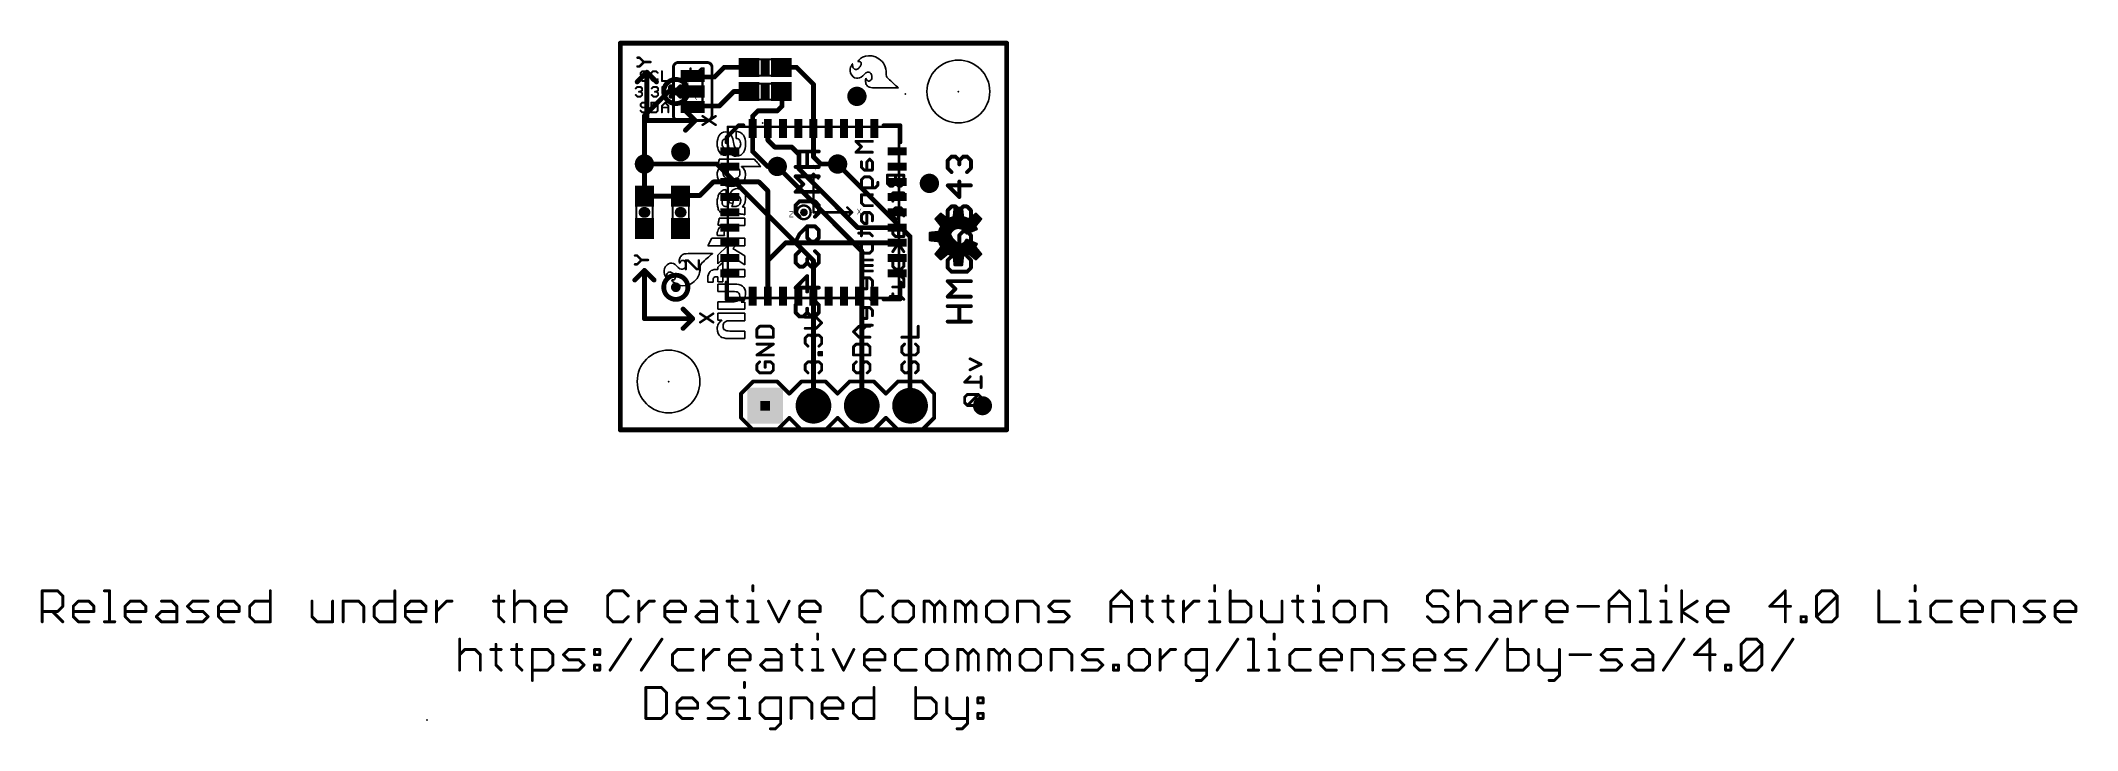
# Model space of a CAD drawing. Extents: x -30 to 77, y -16 to 20.
import ezdxf

# ---------------------------------------------------------------- set-up
doc = ezdxf.new("R2010")
doc.units = 0
for name, color, linetype in [('1', 22, 'CONTINUOUS'), ('16', 175, 'CONTINUOUS'), ('17', 82, 'CONTINUOUS'), ('18', 82, 'CONTINUOUS'), ('20', 7, 'CONTINUOUS'), ('21', 251, 'CONTINUOUS'), ('22', 2, 'CONTINUOUS'), ('23', 7, 'CONTINUOUS'), ('24', 7, 'CONTINUOUS'), ('51', 53, 'CONTINUOUS')]:
    doc.layers.add(name, color=color, linetype=linetype)

# ---------------------------------------------------------------- blocks, each defined once
blk = doc.blocks.new('RECT')
blk.add_solid([(-0.5, -0.5), (0.5, -0.5), (-0.5, 0.5), (0.5, 0.5)])
blk = doc.blocks.new('PIE')
at = {"const_width": 0.5}
blk.add_lwpolyline([(0, -0.25, 1), (0, 0.25, 1), (0, -0.25)], format="xyb", dxfattribs=at)
blk = doc.blocks.new('SQUAREP')
blk.add_solid([(-0.5, -0.5), (0.5, -0.5), (-0.5, 0.5), (0.5, 0.5)])
blk = doc.blocks.new('ROUNDP')
at = {"const_width": 0.5}
blk.add_lwpolyline([(0, -0.25, 1), (0, 0.25, 1), (0, -0.25)], format="xyb", dxfattribs=at)
blk = doc.blocks.new('ROUNDV')
at = {"const_width": 0.5}
blk.add_lwpolyline([(0, -0.25, 1), (0, 0.25, 1), (0, -0.25)], format="xyb", dxfattribs=at)

msp = doc.modelspace()

# ---------------------------------------------------------------- linework, layer by layer
at = {"layer": '1', "const_width": 0.254}
for points in [[(0, 0), (0, 20.32)], [(0, 20.32), (20.32, 20.32)], [(20.32, 20.32), (20.32, 0)], [(3.8608, 18.542), (3.81, 18.5928)], [(4.953, 18.542), (3.8608, 18.542)], [(5.461, 19.05), (4.953, 18.542)], [(6.77, 19.05), (5.461, 19.05)], [(8.47, 19.05), (9.271, 19.05)], [(9.271, 19.05), (10.16, 18.161)], [(10.16, 18.161), (10.16, 15.83)], [(2.54, 17.78), (1.27, 16.51)], [(3.81, 17.78), (2.54, 17.78)], [(3.8608, 17.018), (3.81, 16.9672)], [(5.207, 17.018), (3.8608, 17.018)], [(5.969, 17.78), (5.207, 17.018)], [(6.77, 17.78), (5.969, 17.78)], [(8.255, 16.764), (8.509, 17.018)], [(8.509, 17.741), (8.47, 17.78)], [(8.509, 17.018), (8.509, 17.741)], [(1.27, 16.51), (1.27, 13.97)], [(6.96, 16.485), (7.239, 16.764)], [(6.96, 15.83), (6.96, 16.485)], [(7.239, 16.764), (8.255, 16.764)], [(6.96, 15.83), (6.96, 14.63)], [(7.76, 15.83), (7.76, 15.227)], [(7.76, 15.227), (8.128, 14.859)], [(10.16, 14.351), (10.16, 15.83)], [(1.27, 13.97), (1.27, 12.28)], [(6.96, 14.63), (7.112, 14.478)], [(7.747, 13.843), (7.112, 14.478)], [(8.255, 13.843), (7.747, 13.843)], [(8.128, 14.859), (9.017, 14.859)], [(9.017, 14.859), (9.398, 14.478)], [(9.398, 14.478), (9.398, 13.716)], [(10.541, 13.97), (10.16, 14.351)], [(11.43, 13.97), (10.541, 13.97)], [(4.902, 13.03), (4.191, 12.319)], [(5.76, 13.03), (4.902, 13.03)], [(5.76, 13.03), (7.29, 13.03)], [(7.29, 13.03), (7.493, 12.827)], [(7.76, 12.56), (7.493, 12.827)], [(9.398, 13.716), (12.446, 10.668)], [(1.27, 12.28), (3.175, 12.28)], [(3.214, 12.319), (3.175, 12.28)], [(4.191, 12.319), (3.214, 12.319)], [(7.76, 8.89), (7.76, 12.56)], [(12.484, 10.63), (12.446, 10.668)], [(14.56, 10.63), (12.484, 10.63)], [(8.7, 9.83), (7.76, 8.89)], [(14.56, 9.83), (8.7, 9.83)], [(7.76, 7.03), (7.76, 8.89)], [(7.747, 7.017), (7.76, 7.03)], [(20.32, 0), (0, 0)]]:
    msp.add_lwpolyline(points, dxfattribs=at)
at = {"layer": '1', "const_width": 0.127}
for points in [[(0.0635, 20.32, 1), (-0.0635, 20.32)], [(0, 20.3835, 1), (0, 20.2565)], [(20.3835, 20.32, 1), (20.2565, 20.32)], [(20.32, 20.2565, 1), (20.32, 20.3835)], [(3.8549, 18.6377, 1), (3.7651, 18.5479)], [(3.8608, 18.6055, 1), (3.8608, 18.4785)], [(3.8159, 18.4971, 1), (3.9057, 18.5869)], [(4.9081, 18.5869, 1), (4.9979, 18.4971)], [(4.953, 18.4785, 1), (4.953, 18.6055)], [(5.461, 19.1135, 1), (5.461, 18.9865)], [(5.5059, 19.0051, 1), (5.4161, 19.0949)], [(6.77, 18.9865, 1), (6.77, 19.1135)], [(8.47, 19.1135, 1), (8.47, 18.9865)], [(9.3159, 19.0949, 1), (9.2261, 19.0051)], [(9.271, 18.9865, 1), (9.271, 19.1135)], [(10.2235, 18.161, 1), (10.0965, 18.161)], [(10.1151, 18.1161, 1), (10.2049, 18.2059)], [(2.54, 17.8435, 1), (2.54, 17.7165)], [(2.5849, 17.7351, 1), (2.4951, 17.8249)], [(3.8608, 17.0815, 1), (3.8608, 16.9545)], [(3.81, 17.7165, 1), (3.81, 17.8435)], [(3.9057, 16.9731, 1), (3.8159, 17.0629)], [(5.207, 16.9545, 1), (5.207, 17.0815)], [(5.969, 17.8435, 1), (5.969, 17.7165)], [(6.0139, 17.7351, 1), (5.9241, 17.8249)], [(6.77, 17.7165, 1), (6.77, 17.8435)], [(8.5149, 17.8249, 1), (8.4251, 17.7351)], [(8.5725, 17.741, 1), (8.4455, 17.741)], [(8.4641, 17.6961, 1), (8.5539, 17.7859)], [(8.5539, 16.9731, 1), (8.4641, 17.0629)], [(1.3335, 16.51, 1), (1.2065, 16.51)], [(1.2251, 16.5549, 1), (1.3149, 16.4651)], [(3.7651, 17.0121, 1), (3.8549, 16.9223)], [(5.1621, 17.0629, 1), (5.2519, 16.9731)], [(7.0235, 16.485, 1), (6.8965, 16.485)], [(6.9151, 16.5299, 1), (7.0049, 16.4401)], [(7.239, 16.8275, 1), (7.239, 16.7005)], [(7.2839, 16.7191, 1), (7.1941, 16.8089)], [(8.2101, 16.8089, 1), (8.2999, 16.7191)], [(8.255, 16.7005, 1), (8.255, 16.8275)], [(8.4455, 17.018, 1), (8.5725, 17.018)], [(7.0235, 15.83, 1), (6.8965, 15.83)], [(6.8965, 15.83, 1), (7.0235, 15.83)], [(7.8235, 15.83, 1), (7.6965, 15.83)], [(7.8049, 15.2719, 1), (7.7151, 15.1821)], [(7.6965, 15.227, 1), (7.8235, 15.227)], [(10.2235, 15.83, 1), (10.0965, 15.83)], [(10.0965, 15.83, 1), (10.2235, 15.83)], [(1.3335, 13.97, 1), (1.2065, 13.97)], [(1.2065, 13.97, 1), (1.3335, 13.97)], [(7.0049, 14.6749, 1), (6.9151, 14.5851)], [(6.8965, 14.63, 1), (7.0235, 14.63)], [(7.1569, 14.5229, 1), (7.0671, 14.4331)], [(7.0671, 14.4331, 1), (7.1569, 14.5229)], [(7.747, 13.9065, 1), (7.747, 13.7795)], [(7.7021, 13.7981, 1), (7.7919, 13.8879)], [(8.128, 14.9225, 1), (8.128, 14.7955)], [(8.0831, 14.8141, 1), (8.1729, 14.9039)], [(8.255, 13.7795, 1), (8.255, 13.9065)], [(9.0619, 14.9039, 1), (8.9721, 14.8141)], [(9.017, 14.7955, 1), (9.017, 14.9225)], [(9.4615, 14.478, 1), (9.3345, 14.478)], [(9.3531, 14.4331, 1), (9.4429, 14.5229)], [(10.2049, 14.3959, 1), (10.1151, 14.3061)], [(10.0965, 14.351, 1), (10.2235, 14.351)], [(10.541, 14.0335, 1), (10.541, 13.9065)], [(10.4961, 13.9251, 1), (10.5859, 14.0149)], [(11.43, 13.9065, 1), (11.43, 14.0335)], [(4.902, 13.0935, 1), (4.902, 12.9665)], [(4.9469, 12.9851, 1), (4.8571, 13.0749)], [(5.76, 13.0935, 1), (5.76, 12.9665)], [(5.76, 12.9665, 1), (5.76, 13.0935)], [(7.3349, 13.0749, 1), (7.2451, 12.9851)], [(7.29, 12.9665, 1), (7.29, 13.0935)], [(7.5379, 12.8719, 1), (7.4481, 12.7821)], [(7.4481, 12.7821, 1), (7.5379, 12.8719)], [(9.4429, 13.7609, 1), (9.3531, 13.6711)], [(9.3345, 13.716, 1), (9.4615, 13.716)], [(1.27, 12.3435, 1), (1.27, 12.2165)], [(1.2065, 12.28, 1), (1.3335, 12.28)], [(3.1301, 12.3249, 1), (3.2199, 12.2351)], [(3.214, 12.3825, 1), (3.214, 12.2555)], [(3.2589, 12.2741, 1), (3.1691, 12.3639)], [(3.175, 12.2165, 1), (3.175, 12.3435)], [(4.1461, 12.3639, 1), (4.2359, 12.2741)], [(4.191, 12.2555, 1), (4.191, 12.3825)], [(7.8235, 12.56, 1), (7.6965, 12.56)], [(7.7151, 12.5151, 1), (7.8049, 12.6049)], [(12.4909, 10.7129, 1), (12.4011, 10.6231)], [(12.4011, 10.6231, 1), (12.4909, 10.7129)], [(12.484, 10.6935, 1), (12.484, 10.5665)], [(12.4391, 10.5851, 1), (12.5289, 10.6749)], [(14.56, 10.5665, 1), (14.56, 10.6935)], [(8.7, 9.8935, 1), (8.7, 9.7665)], [(8.7449, 9.7851, 1), (8.6551, 9.8749)], [(14.56, 9.7665, 1), (14.56, 9.8935)], [(7.8235, 8.89, 1), (7.6965, 8.89)], [(7.7151, 8.9349, 1), (7.8049, 8.8451)], [(7.6965, 8.89, 1), (7.8235, 8.89)], [(7.7021, 7.0619, 1), (7.7919, 6.9721)], [(7.6965, 7.03, 1), (7.8235, 7.03)], [(7.8049, 6.9851, 1), (7.7151, 7.0749)], [(0, 0.0635, 1), (0, -0.0635)], [(-0.0635, 0, 1), (0.0635, 0)], [(20.2565, 0, 1), (20.3835, 0)], [(20.32, -0.0635, 1), (20.32, 0.0635)]]:
    msp.add_lwpolyline(points, format="xyb", dxfattribs=at)
at = {"layer": '16'}
for points, const_width in [([(0, 20.32), (20.32, 20.32)], 0.254), ([(0, 0), (0, 20.32)], 0.254), ([(20.32, 20.32), (20.32, 0)], 0.254), ([(5.08, 13.97), (1.27, 13.97)], 0.254), ([(10.16, 8.89), (5.08, 13.97)], 0.254), ([(12.7, 9.398), (8.255, 13.843)], 0.254), ([(15.24, 10.16), (11.43, 13.97)], 0.254), ([(15.24, 1.27), (15.24, 10.16)], 0.254), ([(10.16, 1.27), (10.16, 8.89)], 0.254), ([(12.7, 1.27), (12.7, 9.398)], 0.254), ([(18.3976, 3.7338), (18.9738, 3.4457)], 0.1524), ([(18.9738, 3.4457), (18.3976, 3.1576)], 0.1524), ([(18.3976, 2.7983), (18.1095, 2.5102)], 0.1524), ([(18.1095, 2.5102), (18.9738, 2.5102)], 0.1524), ([(18.9738, 2.7983), (18.9738, 2.2221)], 0.1524), ([(18.2535, 1.8628), (18.1095, 1.7187)], 0.1524), ([(18.1095, 1.7187), (18.1095, 1.4306)], 0.1524), ([(18.1095, 1.4306), (18.2535, 1.2865)], 0.1524), ([(18.8297, 1.8628), (18.2535, 1.8628)], 0.1524), ([(18.8297, 1.8628), (18.2535, 1.2865)], 0.1524), ([(18.2535, 1.2865), (18.8297, 1.2865)], 0.1524), ([(18.9738, 1.7187), (18.8297, 1.8628)], 0.1524), ([(18.8297, 1.2865), (18.9738, 1.4306)], 0.1524), ([(18.9738, 1.4306), (18.9738, 1.7187)], 0.1524), ([(20.32, 0), (0, 0)], 0.254)]:
    msp.add_lwpolyline(points, dxfattribs=dict(at, const_width=const_width))
for points, const_width in [([(0, 20.3835, 1), (0, 20.2565)], 0.127), ([(0.0635, 20.32, 1), (-0.0635, 20.32)], 0.127), ([(20.3835, 20.32, 1), (20.2565, 20.32)], 0.127), ([(20.32, 20.2565, 1), (20.32, 20.3835)], 0.127), ([(1.27, 14.0335, 1), (1.27, 13.9065)], 0.127), ([(5.1249, 14.0149, 1), (5.0351, 13.9251)], 0.127), ([(5.08, 13.9065, 1), (5.08, 14.0335)], 0.127), ([(8.2999, 13.8879, 1), (8.2101, 13.7981)], 0.127), ([(11.4749, 14.0149, 1), (11.3851, 13.9251)], 0.127), ([(15.3035, 10.16, 1), (15.1765, 10.16)], 0.127), ([(15.1951, 10.1151, 1), (15.2849, 10.2049)], 0.127), ([(10.2235, 8.89, 1), (10.0965, 8.89)], 0.127), ([(10.1151, 8.8451, 1), (10.2049, 8.9349)], 0.127), ([(12.7635, 9.398, 1), (12.6365, 9.398)], 0.127), ([(12.6551, 9.3531, 1), (12.7449, 9.4429)], 0.127), ([(18.4146, 3.7679, 1), (18.3805, 3.6997)], 0.0762), ([(18.3805, 3.1917, 1), (18.4146, 3.1235)], 0.0762), ([(18.9908, 3.4116, 1), (18.9568, 3.4798)], 0.0762), ([(18.9568, 3.4116, 1), (18.9908, 3.4798)], 0.0762), ([(18.0825, 2.5371, 1), (18.1364, 2.4832)], 0.0762), ([(18.1095, 2.5483, 1), (18.1095, 2.4721)], 0.0762), ([(18.4245, 2.7713, 1), (18.3706, 2.8252)], 0.0762), ([(19.0119, 2.7983, 1), (18.9357, 2.7983)], 0.0762), ([(18.9357, 2.2221, 1), (19.0119, 2.2221)], 0.0762), ([(18.9738, 2.4721, 1), (18.9738, 2.5483)], 0.0762), ([(10.0965, 1.27, 1), (10.2235, 1.27)], 0.127), ([(12.6365, 1.27, 1), (12.7635, 1.27)], 0.127), ([(15.1765, 1.27, 1), (15.3035, 1.27)], 0.127), ([(18.1476, 1.7187, 1), (18.0714, 1.7187)], 0.0762), ([(18.0825, 1.7456, 1), (18.1364, 1.6918)], 0.0762), ([(18.1364, 1.4575, 1), (18.0825, 1.4037)], 0.0762), ([(18.0714, 1.4306, 1), (18.1476, 1.4306)], 0.0762), ([(18.2535, 1.9009, 1), (18.2535, 1.8247)], 0.0762), ([(18.2535, 1.3246, 1), (18.2535, 1.2484)], 0.0762), ([(18.2266, 1.3135, 1), (18.2805, 1.2596)], 0.0762), ([(18.2805, 1.8358, 1), (18.2266, 1.8897)], 0.0762), ([(18.2266, 1.2596, 1), (18.2805, 1.3135)], 0.0762), ([(18.8567, 1.8897, 1), (18.8028, 1.8358)], 0.0762), ([(18.8028, 1.3135, 1), (18.8567, 1.2596)], 0.0762), ([(18.8567, 1.8358, 1), (18.8028, 1.8897)], 0.0762), ([(18.8297, 1.8247, 1), (18.8297, 1.9009)], 0.0762), ([(18.8297, 1.2484, 1), (18.8297, 1.3246)], 0.0762), ([(19.0119, 1.7187, 1), (18.9357, 1.7187)], 0.0762), ([(18.9357, 1.4306, 1), (19.0119, 1.4306)], 0.0762), ([(18.9469, 1.6918, 1), (19.0007, 1.7456)], 0.0762), ([(19.0007, 1.4037, 1), (18.9469, 1.4575)], 0.0762), ([(0, 0.0635, 1), (0, -0.0635)], 0.127), ([(-0.0635, 0, 1), (0.0635, 0)], 0.127), ([(20.2565, 0, 1), (20.3835, 0)], 0.127), ([(20.32, -0.0635, 1), (20.32, 0.0635)], 0.127)]:
    msp.add_lwpolyline(points, format="xyb", dxfattribs=dict(at, const_width=const_width))
at = {"layer": '20', "const_width": 0.254}
for points in [[(20.32, 20.32), (0, 20.32)], [(0, 20.32), (0, 0)], [(20.32, 0), (20.32, 20.32)], [(0, 0), (20.32, 0)]]:
    msp.add_lwpolyline(points, dxfattribs=at)
at = {"layer": '20', "const_width": 0.127}
for points in [[(0, 20.3835, 1), (0, 20.2565)], [(0.0635, 20.32, 1), (-0.0635, 20.32)], [(20.3835, 20.32, 1), (20.2565, 20.32)], [(20.32, 20.2565, 1), (20.32, 20.3835)], [(0, 0.0635, 1), (0, -0.0635)], [(-0.0635, 0, 1), (0.0635, 0)], [(20.2565, 0, 1), (20.3835, 0)], [(20.32, -0.0635, 1), (20.32, 0.0635)]]:
    msp.add_lwpolyline(points, format="xyb", dxfattribs=at)
at = {"layer": '20'}
for centre in [(17.78, 17.78), (2.54, 2.54)]:
    msp.add_circle(centre, 1.651, dxfattribs=at)
at = {"layer": '21'}
for p, q in [((12.546, 19.433), (12.496, 19.353)), ((12.496, 19.353), (12.506, 19.353)), ((12.506, 19.353), (12.586, 19.353)), ((12.636, 19.513), (12.546, 19.433)), ((12.586, 19.353), (12.616, 19.343)), ((12.616, 19.343), (12.636, 19.333)), ((12.746, 19.583), (12.636, 19.513)), ((12.636, 19.333), (12.666, 19.303)), ((12.666, 19.303), (12.676, 19.273)), ((12.896, 19.633), (12.746, 19.583)), ((13.056, 19.663), (12.896, 19.633)), ((13.226, 19.653), (13.056, 19.663)), ((13.416, 19.603), (13.226, 19.653)), ((13.596, 19.503), (13.416, 19.603)), ((13.686, 19.433), (13.596, 19.503)), ((13.766, 19.353), (13.686, 19.433)), ((13.836, 19.273), (13.766, 19.353)), ((12.116, 19.053), (12.096, 18.963)), ((12.096, 18.963), (12.096, 18.863)), ((12.096, 18.863), (12.116, 18.753)), ((12.156, 19.133), (12.116, 19.053)), ((12.116, 18.753), (12.176, 18.643)), ((12.186, 19.193), (12.156, 19.133)), ((12.176, 18.643), (12.246, 18.553)), ((12.216, 19.233), (12.186, 19.193)), ((12.226, 19.243), (12.216, 19.233)), ((12.216, 19.213), (12.226, 19.233)), ((12.216, 19.153), (12.216, 19.213)), ((12.226, 19.113), (12.216, 19.153)), ((12.226, 19.233), (12.226, 19.243)), ((12.236, 19.063), (12.226, 19.113)), ((12.256, 19.023), (12.236, 19.063)), ((12.246, 18.553), (12.326, 18.503)), ((12.286, 18.983), (12.256, 19.023)), ((12.316, 18.963), (12.286, 18.983)), ((12.336, 18.953), (12.316, 18.963)), ((12.326, 18.503), (12.416, 18.473)), ((12.366, 18.943), (12.336, 18.953)), ((12.426, 18.943), (12.366, 18.943)), ((12.416, 18.473), (12.496, 18.473)), ((12.466, 18.953), (12.426, 18.943)), ((12.496, 18.973), (12.466, 18.953)), ((12.526, 18.993), (12.496, 18.973)), ((12.496, 18.473), (12.586, 18.493)), ((12.556, 19.023), (12.526, 18.993)), ((12.586, 19.053), (12.556, 19.023)), ((12.616, 19.093), (12.586, 19.053)), ((12.586, 18.493), (12.676, 18.543)), ((12.636, 19.123), (12.616, 19.093)), ((12.656, 19.163), (12.636, 19.123)), ((12.666, 19.203), (12.656, 19.163)), ((12.676, 19.243), (12.666, 19.203)), ((12.676, 19.273), (12.676, 19.243)), ((12.676, 18.543), (12.756, 18.613)), ((12.756, 18.613), (12.846, 18.693)), ((12.846, 18.693), (12.916, 18.763)), ((12.906, 18.453), (12.896, 18.433)), ((12.896, 18.433), (12.896, 18.313)), ((12.896, 18.313), (12.906, 18.253)), ((12.916, 18.473), (12.906, 18.453)), ((12.906, 18.253), (12.916, 18.203)), ((12.916, 18.763), (12.996, 18.793)), ((12.926, 18.463), (12.916, 18.473)), ((12.936, 18.443), (12.926, 18.463)), ((12.946, 18.423), (12.936, 18.443)), ((12.956, 18.393), (12.946, 18.423)), ((12.976, 18.373), (12.956, 18.393)), ((12.996, 18.353), (12.976, 18.373)), ((12.996, 18.793), (13.066, 18.793)), ((13.016, 18.333), (12.996, 18.353)), ((13.046, 18.323), (13.016, 18.333)), ((13.086, 18.323), (13.046, 18.323)), ((13.066, 18.793), (13.126, 18.773)), ((13.116, 18.333), (13.086, 18.323)), ((13.146, 18.353), (13.116, 18.333)), ((13.126, 18.773), (13.176, 18.733)), ((13.176, 18.383), (13.146, 18.353)), ((13.176, 18.733), (13.216, 18.673)), ((13.206, 18.413), (13.176, 18.383)), ((13.226, 18.463), (13.206, 18.413)), ((13.216, 18.673), (13.236, 18.593)), ((13.236, 18.513), (13.226, 18.463)), ((13.236, 18.593), (13.236, 18.513)), ((13.896, 19.173), (13.836, 19.273)), ((13.936, 19.073), (13.896, 19.173)), ((13.966, 18.963), (13.936, 19.073)), ((13.986, 18.843), (13.966, 18.963)), ((13.986, 18.653), (13.986, 18.843)), ((13.996, 18.593), (13.986, 18.653)), ((14.026, 18.543), (13.996, 18.593)), ((14.056, 18.493), (14.026, 18.543)), ((14.106, 18.443), (14.056, 18.493)), ((14.156, 18.393), (14.106, 18.443)), ((14.226, 18.333), (14.156, 18.393)), ((14.296, 18.273), (14.226, 18.333)), ((14.356, 18.213), (14.296, 18.273)), ((14.416, 18.153), (14.356, 18.213)), ((12.916, 18.203), (12.936, 18.153)), ((12.936, 18.153), (12.966, 18.113)), ((12.966, 18.113), (13.006, 18.063)), ((13.006, 18.063), (13.056, 18.033)), ((13.056, 18.033), (13.106, 18.003)), ((13.106, 18.003), (13.176, 17.983)), ((13.176, 17.983), (13.256, 17.973)), ((13.256, 17.973), (14.636, 17.973)), ((14.476, 18.103), (14.416, 18.153)), ((14.526, 18.053), (14.476, 18.103)), ((14.576, 18.023), (14.526, 18.053)), ((14.606, 17.993), (14.576, 18.023)), ((14.626, 17.973), (14.606, 17.993)), ((14.636, 17.973), (14.626, 17.973))]:
    msp.add_line(p, q, dxfattribs=at)
for points, const_width in [([(3.048, 19.304, 0.4142), (2.794, 19.05)], 0.1524), ([(3.048, 19.3421, 1), (3.048, 19.2659)], 0.0762), ([(3.048, 19.2659, 1), (3.048, 19.3421)], 0.0762), ([(4.826, 19.05, 0.4142), (4.572, 19.304)], 0.1524), ([(4.572, 19.3421, 1), (4.572, 19.2659)], 0.0762), ([(4.572, 19.2659, 1), (4.572, 19.3421)], 0.0762), ([(1.0488, 18.7805, 1), (1.0848, 18.7445)], 0.0508), ([(1.0922, 18.7625, 1), (1.0414, 18.7625)], 0.0508), ([(1.0848, 18.6957, 1), (1.0488, 18.6598)], 0.0508), ([(1.0414, 18.6778, 1), (1.0922, 18.6778)], 0.0508), ([(1.0848, 18.4415, 1), (1.0488, 18.4056)], 0.0508), ([(1.1515, 18.8726, 1), (1.1515, 18.8218)], 0.0508), ([(1.1515, 18.6184, 1), (1.1515, 18.5676)], 0.0508), ([(1.1515, 18.3642, 1), (1.1515, 18.3134)], 0.0508), ([(1.1695, 18.8293, 1), (1.1336, 18.8652)], 0.0508), ([(1.1336, 18.5751, 1), (1.1695, 18.611)], 0.0508), ([(1.1336, 18.3208, 1), (1.1695, 18.3568)], 0.0508), ([(1.3031, 18.3568, 1), (1.339, 18.3208)], 0.0508), ([(1.339, 18.8652, 1), (1.3031, 18.8293)], 0.0508), ([(1.339, 18.611, 1), (1.3031, 18.5751)], 0.0508), ([(1.321, 18.8218, 1), (1.321, 18.8726)], 0.0508), ([(1.321, 18.5676, 1), (1.321, 18.6184)], 0.0508), ([(1.321, 18.3134, 1), (1.321, 18.3642)], 0.0508), ([(1.4312, 18.5083, 1), (1.3804, 18.5083)], 0.0508), ([(1.3804, 18.4235, 1), (1.4312, 18.4235)], 0.0508), ([(1.3878, 18.7445, 1), (1.4237, 18.7805)], 0.0508), ([(1.3878, 18.4903, 1), (1.4237, 18.5262)], 0.0508), ([(1.4237, 18.4056, 1), (1.3878, 18.4415)], 0.0508), ([(1.6101, 18.7805, 1), (1.6461, 18.7445)], 0.0508), ([(1.6535, 18.7625, 1), (1.6027, 18.7625)], 0.0508), ([(1.6461, 18.4415, 1), (1.6101, 18.4056)], 0.0508), ([(1.6027, 18.4235, 1), (1.6535, 18.4235)], 0.0508), ([(1.7128, 18.8726, 1), (1.7128, 18.8218)], 0.0508), ([(1.7128, 18.3642, 1), (1.7128, 18.3134)], 0.0508), ([(1.7308, 18.8293, 1), (1.6949, 18.8652)], 0.0508), ([(1.6949, 18.3208, 1), (1.7308, 18.3568)], 0.0508), ([(1.8644, 18.3568, 1), (1.9003, 18.3208)], 0.0508), ([(1.9003, 18.8652, 1), (1.8644, 18.8293)], 0.0508), ([(1.8823, 18.8218, 1), (1.8823, 18.8726)], 0.0508), ([(1.8823, 18.3134, 1), (1.8823, 18.3642)], 0.0508), ([(1.9491, 18.7445, 1), (1.985, 18.7805)], 0.0508), ([(1.985, 18.4056, 1), (1.9491, 18.4415)], 0.0508), ([(2.2148, 18.8472, 1), (2.164, 18.8472)], 0.0508), ([(2.1894, 18.3642, 1), (2.1894, 18.3134)], 0.0508), ([(2.164, 18.3388, 1), (2.2148, 18.3388)], 0.0508), ([(2.5284, 18.3134, 1), (2.5284, 18.3642)], 0.0508), ([(2.8321, 19.05, 1), (2.7559, 19.05)], 0.0762), ([(2.7559, 19.05, 1), (2.8321, 19.05)], 0.0762), ([(4.8641, 19.05, 1), (4.7879, 19.05)], 0.0762), ([(4.7879, 19.05, 1), (4.8641, 19.05)], 0.0762), ([(0.7948, 17.955, 1), (0.8308, 17.919)], 0.0508), ([(0.8308, 17.616, 1), (0.7948, 17.5801)], 0.0508), ([(0.8975, 18.0471, 1), (0.8975, 17.9963)], 0.0508), ([(0.8975, 17.5387, 1), (0.8975, 17.4879)], 0.0508), ([(0.9155, 18.0038, 1), (0.8796, 18.0397)], 0.0508), ([(0.8796, 17.4953, 1), (0.9155, 17.5313)], 0.0508), ([(0.9823, 17.7929, 1), (0.9823, 17.7421)], 0.0508), ([(1.0488, 17.1295, 1), (1.0848, 17.0935)], 0.0508), ([(1.0922, 17.1115, 1), (1.0414, 17.1115)], 0.0508), ([(1.0491, 17.5313, 1), (1.085, 17.4953)], 0.0508), ([(1.085, 18.0397, 1), (1.0491, 18.0038)], 0.0508), ([(1.085, 17.7855, 1), (1.0491, 17.7496)], 0.0508), ([(1.0491, 17.7855, 1), (1.085, 17.7496)], 0.0508), ([(1.067, 17.9963, 1), (1.067, 18.0471)], 0.0508), ([(1.067, 17.7421, 1), (1.067, 17.7929)], 0.0508), ([(1.067, 17.4879, 1), (1.067, 17.5387)], 0.0508), ([(1.1515, 17.2216, 1), (1.1515, 17.1708)], 0.0508), ([(1.1772, 17.937, 1), (1.1264, 17.937)], 0.0508), ([(1.1264, 17.8523, 1), (1.1772, 17.8523)], 0.0508), ([(1.1772, 17.6828, 1), (1.1264, 17.6828)], 0.0508), ([(1.1264, 17.598, 1), (1.1772, 17.598)], 0.0508), ([(1.1695, 17.1783, 1), (1.1336, 17.2142)], 0.0508), ([(1.1338, 17.919, 1), (1.1697, 17.955)], 0.0508), ([(1.1697, 17.8343, 1), (1.1338, 17.8702)], 0.0508), ([(1.1338, 17.6648, 1), (1.1697, 17.7007)], 0.0508), ([(1.1697, 17.5801, 1), (1.1338, 17.616)], 0.0508), ([(1.339, 17.2142, 1), (1.3031, 17.1783)], 0.0508), ([(1.321, 17.1708, 1), (1.321, 17.2216)], 0.0508), ([(1.3995, 17.598, 1), (1.3487, 17.598)], 0.0508), ([(1.3741, 17.6234, 1), (1.3741, 17.5726)], 0.0508), ([(1.3741, 17.5387, 1), (1.3741, 17.4879)], 0.0508), ([(1.3487, 17.5133, 1), (1.3995, 17.5133)], 0.0508), ([(1.3878, 17.0935, 1), (1.4237, 17.1295)], 0.0508), ([(1.4842, 17.598, 1), (1.4334, 17.598)], 0.0508), ([(1.4334, 17.5133, 1), (1.4842, 17.5133)], 0.0508), ([(1.4588, 17.5726, 1), (1.4588, 17.6234)], 0.0508), ([(1.4588, 17.4879, 1), (1.4588, 17.5387)], 0.0508), ([(1.6535, 17.1962, 1), (1.6027, 17.1962)], 0.0508), ([(1.6281, 17.2216, 1), (1.6281, 17.1708)], 0.0508), ([(1.6368, 17.955, 1), (1.6727, 17.919)], 0.0508), ([(1.6727, 17.616, 1), (1.6368, 17.5801)], 0.0508), ([(1.7395, 18.0471, 1), (1.7395, 17.9963)], 0.0508), ([(1.7395, 17.5387, 1), (1.7395, 17.4879)], 0.0508), ([(1.7575, 18.0038, 1), (1.7215, 18.0397)], 0.0508), ([(1.7215, 17.4953, 1), (1.7575, 17.5313)], 0.0508), ([(1.8242, 17.7929, 1), (1.8242, 17.7421)], 0.0508), ([(1.9003, 17.2142, 1), (1.8644, 17.1783)], 0.0508), ([(1.8823, 17.1708, 1), (1.8823, 17.2216)], 0.0508), ([(1.891, 17.5313, 1), (1.9269, 17.4953)], 0.0508), ([(1.9269, 18.0397, 1), (1.891, 18.0038)], 0.0508), ([(1.9269, 17.7855, 1), (1.891, 17.7496)], 0.0508), ([(1.891, 17.7855, 1), (1.9269, 17.7496)], 0.0508), ([(1.909, 17.9963, 1), (1.909, 18.0471)], 0.0508), ([(1.909, 17.7421, 1), (1.909, 17.7929)], 0.0508), ([(1.909, 17.4879, 1), (1.909, 17.5387)], 0.0508), ([(1.9925, 17.1115, 1), (1.9417, 17.1115)], 0.0508), ([(1.9491, 17.0935, 1), (1.985, 17.1295)], 0.0508), ([(2.0191, 17.937, 1), (1.9683, 17.937)], 0.0508), ([(1.9683, 17.8523, 1), (2.0191, 17.8523)], 0.0508), ([(2.0191, 17.6828, 1), (1.9683, 17.6828)], 0.0508), ([(1.9683, 17.598, 1), (2.0191, 17.598)], 0.0508), ([(1.9758, 17.919, 1), (2.0117, 17.955)], 0.0508), ([(2.0117, 17.8343, 1), (1.9758, 17.8702)], 0.0508), ([(1.9758, 17.6648, 1), (2.0117, 17.7007)], 0.0508), ([(2.0117, 17.5801, 1), (1.9758, 17.616)], 0.0508), ([(2.2415, 18.0217, 1), (2.1907, 18.0217)], 0.0508), ([(2.234, 17.7007, 1), (2.1981, 17.6648)], 0.0508), ([(2.1907, 17.6828, 1), (2.2415, 17.6828)], 0.0508), ([(2.3769, 17.2142, 1), (2.3409, 17.1783)], 0.0508), ([(2.3769, 17.1783, 1), (2.3409, 17.2142)], 0.0508), ([(2.3676, 17.5313, 1), (2.4035, 17.4953)], 0.0508), ([(2.3676, 17.4953, 1), (2.4035, 17.5313)], 0.0508), ([(2.5804, 18.0217, 1), (2.5296, 18.0217)], 0.0508), ([(2.5296, 17.6828, 1), (2.5804, 17.6828)], 0.0508), ([(2.573, 17.6648, 1), (2.5371, 17.7007)], 0.0508), ([(1.0848, 17.0447, 1), (1.0488, 17.0088)], 0.0508), ([(1.0414, 17.0268, 1), (1.0922, 17.0268)], 0.0508), ([(1.0848, 16.7905, 1), (1.0488, 16.7546)], 0.0508), ([(1.1515, 16.9674, 1), (1.1515, 16.9166)], 0.0508), ([(1.1515, 16.7132, 1), (1.1515, 16.6624)], 0.0508), ([(1.1336, 16.9241, 1), (1.1695, 16.96)], 0.0508), ([(1.1336, 16.6698, 1), (1.1695, 16.7058)], 0.0508), ([(1.3031, 16.7058, 1), (1.339, 16.6698)], 0.0508), ([(1.339, 16.96, 1), (1.3031, 16.9241)], 0.0508), ([(1.321, 16.9166, 1), (1.321, 16.9674)], 0.0508), ([(1.321, 16.6624, 1), (1.321, 16.7132)], 0.0508), ([(1.4312, 16.8573, 1), (1.3804, 16.8573)], 0.0508), ([(1.3804, 16.7725, 1), (1.4312, 16.7725)], 0.0508), ([(1.3878, 16.8393, 1), (1.4237, 16.8752)], 0.0508), ([(1.4237, 16.7546, 1), (1.3878, 16.7905)], 0.0508), ([(1.6281, 16.7132, 1), (1.6281, 16.6624)], 0.0508), ([(1.6027, 16.6878, 1), (1.6535, 16.6878)], 0.0508), ([(1.8644, 16.7058, 1), (1.9003, 16.6698)], 0.0508), ([(1.8823, 16.6624, 1), (1.8823, 16.7132)], 0.0508), ([(1.9417, 16.7725, 1), (1.9925, 16.7725)], 0.0508), ([(1.985, 16.7546, 1), (1.9491, 16.7905)], 0.0508), ([(2.2148, 17.0268, 1), (2.164, 17.0268)], 0.0508), ([(2.1894, 16.9674, 1), (2.1894, 16.9166)], 0.0508), ([(2.164, 16.6878, 1), (2.2148, 16.6878)], 0.0508), ([(2.1715, 17.0447, 1), (2.2074, 17.0088)], 0.0508), ([(2.5538, 17.0268, 1), (2.503, 17.0268)], 0.0508), ([(2.503, 16.6878, 1), (2.5538, 16.6878)], 0.0508), ([(2.5104, 17.0088, 1), (2.5463, 17.0447)], 0.0508), ([(2.5284, 16.9166, 1), (2.5284, 16.9674)], 0.0508), ([(2.794, 16.51, 0.4142), (3.048, 16.256)], 0.1524), ([(2.8321, 16.51, 1), (2.7559, 16.51)], 0.0762), ([(2.7559, 16.51, 1), (2.8321, 16.51)], 0.0762), ([(3.048, 16.2941, 1), (3.048, 16.2179)], 0.0762), ([(3.048, 16.2179, 1), (3.048, 16.2941)], 0.0762), ([(4.572, 16.256, 0.4142), (4.826, 16.51)], 0.1524), ([(4.572, 16.2941, 1), (4.572, 16.2179)], 0.0762), ([(4.572, 16.2179, 1), (4.572, 16.2941)], 0.0762), ([(4.8641, 16.51, 1), (4.7879, 16.51)], 0.0762), ([(4.7879, 16.51, 1), (4.8641, 16.51)], 0.0762), ([(6.223, 16.0528, 1), (6.223, 15.9512)], 0.1016), ([(6.2589, 15.9661, 1), (6.1871, 16.0379)], 0.1016), ([(6.477, 15.9512, 1), (6.477, 16.0528)], 0.1016), ([(13.843, 16.0528, 1), (13.843, 15.9512)], 0.1016), ([(14.7828, 16.002, 1), (14.6812, 16.002)], 0.1016), ([(14.732, 15.9512, 1), (14.732, 16.0528)], 0.1016), ([(5.6388, 15.367, 1), (5.5372, 15.367)], 0.1016), ([(5.5521, 15.4029, 1), (5.6239, 15.3311)], 0.1016), ([(5.5372, 15.113, 1), (5.6388, 15.113)], 0.1016), ([(14.6812, 15.113, 1), (14.7828, 15.113)], 0.1016), ([(17.1842, 14.194, 1), (17.2561, 14.1221)], 0.1016), ([(17.271, 14.1581, 1), (17.1694, 14.1581)], 0.1016), ([(17.4235, 14.4122, 1), (17.4235, 14.3106)], 0.1016), ([(17.4595, 14.3255, 1), (17.3876, 14.3974)], 0.1016), ([(17.6628, 14.3974, 1), (17.591, 14.3255)], 0.1016), ([(17.6269, 14.3106, 1), (17.6269, 14.4122)], 0.1016), ([(17.8811, 14.1581, 1), (17.7795, 14.1581)], 0.1016), ([(17.7944, 14.194, 1), (17.8662, 14.1221)], 0.1016), ([(17.7795, 13.9547, 1), (17.8811, 13.9547)], 0.1016), ([(17.7944, 14.1221, 1), (17.8662, 14.194)], 0.1016), ([(18.0337, 14.4122, 1), (18.0337, 14.3106)], 0.1016), ([(18.0696, 14.3255, 1), (17.9977, 14.3974)], 0.1016), ([(18.2729, 14.3974, 1), (18.2011, 14.3255)], 0.1016), ([(18.237, 14.3106, 1), (18.237, 14.4122)], 0.1016), ([(18.4912, 14.1581, 1), (18.3896, 14.1581)], 0.1016), ([(18.4045, 14.1221, 1), (18.4763, 14.194)], 0.1016), ([(17.2561, 13.7872, 1), (17.1842, 13.7154)], 0.1016), ([(17.2561, 12.8843, 1), (17.1842, 12.8124)], 0.1016), ([(17.1694, 13.7513, 1), (17.271, 13.7513)], 0.1016), ([(17.2202, 12.8991, 1), (17.2202, 12.7975)], 0.1016), ([(17.3876, 13.512, 1), (17.4595, 13.5839)], 0.1016), ([(17.8811, 13.0517, 1), (17.7795, 13.0517)], 0.1016), ([(18.2011, 13.5839, 1), (18.2729, 13.512)], 0.1016), ([(18.3896, 13.7513, 1), (18.4912, 13.7513)], 0.1016), ([(18.4763, 13.7154, 1), (18.4045, 13.7872)], 0.1016), ([(18.4404, 12.7975, 1), (18.4404, 12.8991)], 0.1016), ([(17.4235, 11.7928, 1), (17.4235, 11.6912)], 0.1016), ([(17.4595, 11.7061, 1), (17.3876, 11.7779)], 0.1016), ([(17.6628, 11.7779, 1), (17.591, 11.7061)], 0.1016), ([(17.6269, 11.6912, 1), (17.6269, 11.7928)], 0.1016), ([(17.7795, 12.2382, 1), (17.8811, 12.2382)], 0.1016), ([(17.7944, 12.2023, 1), (17.8662, 12.2741)], 0.1016), ([(18.0337, 11.7928, 1), (18.0337, 11.6912)], 0.1016), ([(18.0696, 11.7061, 1), (17.9977, 11.7779)], 0.1016), ([(18.2729, 11.7779, 1), (18.2011, 11.7061)], 0.1016), ([(18.237, 11.6912, 1), (18.237, 11.7928)], 0.1016), ([(1.2395, 11.5697, 1), (1.2395, 11.2903)], 0.2794), ([(1.3005, 11.2903, 1), (1.3005, 11.5697)], 0.2794), ([(3.1445, 11.5697, 1), (3.1445, 11.2903)], 0.2794), ([(3.2055, 11.2903, 1), (3.2055, 11.5697)], 0.2794), ([(17.1842, 11.5745, 1), (17.2561, 11.5027)], 0.1016), ([(17.2561, 11.1678, 1), (17.1842, 11.096)], 0.1016), ([(17.271, 11.5386, 1), (17.1694, 11.5386)], 0.1016), ([(17.1694, 11.1319, 1), (17.271, 11.1319)], 0.1016), ([(17.3876, 10.8926, 1), (17.4595, 10.9644)], 0.1016), ([(17.8811, 11.5386, 1), (17.7795, 11.5386)], 0.1016), ([(17.7944, 11.5745, 1), (17.8662, 11.5027)], 0.1016), ([(17.7795, 11.3352, 1), (17.8811, 11.3352)], 0.1016), ([(17.7944, 11.5027, 1), (17.8662, 11.5745)], 0.1016), ([(18.2011, 10.9644, 1), (18.2729, 10.8926)], 0.1016), ([(18.4912, 11.5386, 1), (18.3896, 11.5386)], 0.1016), ([(18.3896, 11.1319, 1), (18.4912, 11.1319)], 0.1016), ([(18.4045, 11.5027, 1), (18.4763, 11.5745)], 0.1016), ([(18.4763, 11.096, 1), (18.4045, 11.1678)], 0.1016), ([(17.2656, 10.455, 1), (17.1747, 10.4096)], 0.1016), ([(17.4595, 10.0614, 1), (17.3876, 9.9896)], 0.1016), ([(17.3781, 10.0028, 1), (17.469, 10.0482)], 0.1016), ([(17.8811, 10.2289, 1), (17.7795, 10.2289)], 0.1016), ([(17.7944, 10.2648, 1), (17.8662, 10.193)], 0.1016), ([(17.8303, 9.6696, 1), (17.8303, 9.568)], 0.1016), ([(17.7795, 9.6188, 1), (17.8811, 9.6188)], 0.1016), ([(17.7944, 9.5829, 1), (17.8662, 9.6547)], 0.1016), ([(18.0337, 10.4831, 1), (18.0337, 10.3815)], 0.1016), ([(18.0696, 10.3963, 1), (17.9977, 10.4682)], 0.1016), ([(18.2729, 10.4682, 1), (18.2011, 10.3963)], 0.1016), ([(18.2011, 9.6547, 1), (18.2729, 9.5829)], 0.1016), ([(18.237, 10.3815, 1), (18.237, 10.4831)], 0.1016), ([(18.237, 9.568, 1), (18.237, 9.6696)], 0.1016), ([(18.4912, 10.2289, 1), (18.3896, 10.2289)], 0.1016), ([(18.3896, 9.8221, 1), (18.4912, 9.8221)], 0.1016), ([(18.4045, 10.193, 1), (18.4763, 10.2648)], 0.1016), ([(18.4763, 9.7862, 1), (18.4045, 9.8581)], 0.1016), ([(0.7741, 9.1888, 1), (0.7741, 9.1253)], 0.0635), ([(0.7741, 8.7313, 1), (0.7741, 8.6677)], 0.0635), ([(0.8661, 8.722, 1), (0.911, 8.677)], 0.0635), ([(0.911, 9.1795, 1), (0.8661, 9.1346)], 0.0635), ([(0.8885, 9.1253, 1), (0.8885, 9.1888)], 0.0635), ([(0.8885, 8.6677, 1), (0.8885, 8.7313)], 0.0635), ([(1.1173, 8.96, 1), (1.1173, 8.8965)], 0.0635), ([(1.0949, 8.9058, 1), (1.1398, 8.9507)], 0.0635), ([(1.1398, 8.9058, 1), (1.0949, 8.9507)], 0.0635), ([(1.4605, 8.8965, 1), (1.4605, 8.96)], 0.0635), ([(3.4411, 8.9348, 1), (3.4411, 8.8713)], 0.0635), ([(3.4729, 8.9031, 1), (3.4094, 8.9031)], 0.0635), ([(3.578, 8.9255, 1), (3.5331, 8.8806)], 0.0635), ([(3.5555, 8.8713, 1), (3.5555, 8.9348)], 0.0635), ([(4.1593, 8.9031, 1), (4.0958, 8.9031)], 0.0635), ([(17.1842, 8.9551, 1), (17.2561, 8.8832)], 0.1016), ([(17.2561, 8.5483, 1), (17.1842, 8.4765)], 0.1016), ([(17.271, 8.9192, 1), (17.1694, 8.9192)], 0.1016), ([(17.4595, 9.0866, 1), (17.3876, 9.1585)], 0.1016), ([(18.2729, 9.1585, 1), (18.2011, 9.0866)], 0.1016), ([(18.4912, 8.9192, 1), (18.3896, 8.9192)], 0.1016), ([(18.4045, 8.8832, 1), (18.4763, 8.9551)], 0.1016), ([(18.4763, 8.4765, 1), (18.4045, 8.5483)], 0.1016), ([(0.7171, 7.9189, 1), (0.8069, 7.8291)], 0.127), ([(1.3335, 8.382, 1), (1.2065, 8.382)], 0.127), ([(1.3149, 8.4269, 1), (1.2251, 8.3371)], 0.127), ([(1.3149, 8.3371, 1), (1.2251, 8.4269)], 0.127), ([(1.7331, 7.8291, 1), (1.8229, 7.9189)], 0.127), ([(2.921, 6.858, 1), (2.921, 8.128, 1), (2.921, 6.858)], 0.254), ([(2.921, 7.366, 1), (2.921, 7.62, 1), (2.921, 7.366)], 0.254), ([(3.4094, 8.4455, 1), (3.4729, 8.4455)], 0.0635), ([(4.0131, 8.4773, 1), (4.0131, 8.4138)], 0.0635), ([(3.9907, 8.423, 1), (4.0356, 8.468)], 0.0635), ([(4.0958, 8.4455, 1), (4.1593, 8.4455)], 0.0635), ([(4.1275, 8.4138, 1), (4.1275, 8.4773)], 0.0635), ([(5.6388, 7.747, 1), (5.5372, 7.747)], 0.1016), ([(14.7828, 7.747, 1), (14.6812, 7.747)], 0.1016), ([(17.2561, 7.8487, 1), (17.1842, 7.7769)], 0.1016), ([(17.1694, 8.5124, 1), (17.271, 8.5124)], 0.1016), ([(17.2202, 7.8636, 1), (17.2202, 7.762)], 0.1016), ([(17.4235, 8.3599, 1), (17.4235, 8.2583)], 0.1016), ([(17.3876, 8.2731, 1), (17.4595, 8.345)], 0.1016), ([(17.6628, 7.3702, 1), (17.591, 7.442)], 0.1016), ([(18.2011, 8.345, 1), (18.2729, 8.2731)], 0.1016), ([(18.237, 8.2583, 1), (18.237, 8.3599)], 0.1016), ([(18.3896, 8.5124, 1), (18.4912, 8.5124)], 0.1016), ([(18.4404, 7.762, 1), (18.4404, 7.8636)], 0.1016), ([(3.3469, 6.3949, 1), (3.2571, 6.3051)], 0.127), ([(5.588, 6.9088, 1), (5.588, 6.8072)], 0.1016), ([(5.5372, 6.858, 1), (5.6388, 6.858)], 0.1016), ([(6.477, 6.8072, 1), (6.477, 6.9088)], 0.1016), ([(13.843, 6.9088, 1), (13.843, 6.8072)], 0.1016), ([(14.6812, 6.858, 1), (14.7828, 6.858)], 0.1016), ([(14.732, 6.8072, 1), (14.732, 6.9088)], 0.1016), ([(17.1842, 7.0352, 1), (17.2561, 6.9634)], 0.1016), ([(17.2202, 7.0501, 1), (17.2202, 6.9485)], 0.1016), ([(17.2202, 6.5539, 1), (17.2202, 6.4523)], 0.1016), ([(17.591, 7.3702, 1), (17.6628, 7.442)], 0.1016), ([(17.8811, 6.5031, 1), (17.7795, 6.5031)], 0.1016), ([(18.4404, 6.9485, 1), (18.4404, 7.0501)], 0.1016), ([(18.4404, 6.4523, 1), (18.4404, 6.5539)], 0.1016), ([(1.27, 5.9055, 1), (1.27, 5.7785)], 0.127), ([(1.2065, 5.842, 1), (1.3335, 5.842)], 0.127), ([(3.2571, 5.3789, 1), (3.3469, 5.2891)], 0.127), ([(3.8549, 5.7971, 1), (3.7651, 5.8869)], 0.127), ([(3.7651, 5.7971, 1), (3.8549, 5.8869)], 0.127), ([(3.81, 5.7785, 1), (3.81, 5.9055)], 0.127), ([(4.2207, 6.1355, 1), (4.1855, 6.0827)], 0.0635), ([(4.1855, 5.6779, 1), (4.2207, 5.6251)], 0.0635), ([(4.9071, 6.0827, 1), (4.8719, 6.1355)], 0.0635), ([(4.8719, 5.6251, 1), (4.9071, 5.6779)], 0.0635), ([(7.2256, 5.3004, 1), (7.1494, 5.3004)], 0.0762), ([(7.1605, 5.3273, 1), (7.2144, 5.2735)], 0.0762), ([(7.3315, 5.4826, 1), (7.3315, 5.4064)], 0.0762), ([(7.3585, 5.4175, 1), (7.3046, 5.4714)], 0.0762), ([(7.9347, 5.4714, 1), (7.8808, 5.4175)], 0.0762), ([(7.9077, 5.4064, 1), (7.9077, 5.4826)], 0.0762), ([(8.0899, 5.3004, 1), (8.0137, 5.3004)], 0.0762), ([(8.0249, 5.2735, 1), (8.0787, 5.3273)], 0.0762), ([(9.7275, 5.9503, 1), (9.7275, 5.8741)], 0.0762), ([(9.7275, 5.3741, 1), (9.7275, 5.2979)], 0.0762), ([(10.3306, 5.9392, 1), (10.2767, 5.8853)], 0.0762), ([(10.2767, 5.3629, 1), (10.3306, 5.3091)], 0.0762), ([(10.3037, 5.8741, 1), (10.3037, 5.9503)], 0.0762), ([(10.3037, 5.2979, 1), (10.3037, 5.3741)], 0.0762), ([(10.6187, 5.5972, 1), (10.5649, 5.6511)], 0.0762), ([(10.5649, 5.5972, 1), (10.6187, 5.6511)], 0.0762), ([(12.5556, 5.4826, 1), (12.5556, 5.4064)], 0.0762), ([(12.5825, 5.4175, 1), (12.5286, 5.4714)], 0.0762), ([(12.7377, 5.4445, 1), (12.6615, 5.4445)], 0.0762), ([(13.1318, 5.4064, 1), (13.1318, 5.4826)], 0.0762), ([(15.7099, 5.4445, 1), (15.6337, 5.4445)], 0.0762), ([(17.2202, 5.7404, 1), (17.2202, 5.6388)], 0.1016), ([(17.7795, 5.6896, 1), (17.8811, 5.6896)], 0.1016), ([(18.4404, 5.6388, 1), (18.4404, 5.7404)], 0.1016), ([(7.1875, 4.9063, 1), (7.1875, 4.8301)], 0.0762), ([(7.1494, 4.8682, 1), (7.2256, 4.8682)], 0.0762), ([(7.1875, 4.547, 1), (7.1875, 4.4708)], 0.0762), ([(8.0137, 4.8682, 1), (8.0899, 4.8682)], 0.0762), ([(8.0729, 4.4772, 1), (8.0307, 4.5406)], 0.0762), ([(8.0518, 4.8301, 1), (8.0518, 4.9063)], 0.0762), ([(8.0518, 4.4708, 1), (8.0518, 4.547)], 0.0762), ([(9.7005, 4.8596, 1), (9.7544, 4.8057)], 0.0762), ([(9.7544, 4.5715, 1), (9.7005, 4.5176)], 0.0762), ([(9.7656, 4.8326, 1), (9.6894, 4.8326)], 0.0762), ([(9.6894, 4.5445, 1), (9.7656, 4.5445)], 0.0762), ([(9.8715, 5.0148, 1), (9.8715, 4.9386)], 0.0762), ([(9.8985, 4.9498, 1), (9.8446, 5.0036)], 0.0762), ([(9.8446, 4.3735, 1), (9.8985, 4.4274)], 0.0762), ([(10.0425, 5.0036, 1), (9.9886, 4.9498)], 0.0762), ([(10.0156, 4.9386, 1), (10.0156, 5.0148)], 0.0762), ([(10.1977, 4.8326, 1), (10.1215, 4.8326)], 0.0762), ([(10.1327, 4.8596, 1), (10.1866, 4.8057)], 0.0762), ([(10.1215, 4.6886, 1), (10.1977, 4.6886)], 0.0762), ([(10.1327, 4.8057, 1), (10.1866, 4.8596)], 0.0762), ([(10.3037, 5.0148, 1), (10.3037, 4.9386)], 0.0762), ([(10.3306, 4.9498, 1), (10.2767, 5.0036)], 0.0762), ([(10.4208, 4.4274, 1), (10.4747, 4.3735)], 0.0762), ([(10.4747, 5.0036, 1), (10.4208, 4.9498)], 0.0762), ([(10.4477, 4.9386, 1), (10.4477, 5.0148)], 0.0762), ([(10.6299, 4.8326, 1), (10.5537, 4.8326)], 0.0762), ([(10.5537, 4.5445, 1), (10.6299, 4.5445)], 0.0762), ([(10.5649, 4.8057, 1), (10.6187, 4.8596)], 0.0762), ([(10.6187, 4.5176, 1), (10.5649, 4.5715)], 0.0762), ([(12.2944, 5.1833, 1), (12.2405, 5.1294)], 0.0762), ([(12.2405, 5.1833, 1), (12.2944, 5.1294)], 0.0762), ([(12.2405, 4.3918, 1), (12.2944, 4.3379)], 0.0762), ([(12.3056, 4.3649, 1), (12.2294, 4.3649)], 0.0762), ([(12.4115, 4.547, 1), (12.4115, 4.4708)], 0.0762), ([(12.4385, 4.482, 1), (12.3846, 4.5359)], 0.0762), ([(12.5556, 4.9063, 1), (12.5556, 4.8301)], 0.0762), ([(12.5286, 4.8413, 1), (12.5825, 4.8952)], 0.0762), ([(12.6615, 4.8682, 1), (12.7377, 4.8682)], 0.0762), ([(13.0147, 4.5359, 1), (12.9608, 4.482)], 0.0762), ([(12.9877, 4.4708, 1), (12.9877, 4.547)], 0.0762), ([(13.1699, 4.3649, 1), (13.0937, 4.3649)], 0.0762), ([(13.1049, 4.3379, 1), (13.1587, 4.3918)], 0.0762), ([(13.1318, 4.8301, 1), (13.1318, 4.9063)], 0.0762), ([(14.7805, 4.3918, 1), (14.8344, 4.3379)], 0.0762), ([(14.8075, 4.9063, 1), (14.8075, 4.8301)], 0.0762), ([(14.8456, 4.3649, 1), (14.7694, 4.3649)], 0.0762), ([(14.9785, 4.482, 1), (14.9246, 4.5359)], 0.0762), ([(15.5547, 4.5359, 1), (15.5008, 4.482)], 0.0762), ([(15.6337, 4.8682, 1), (15.7099, 4.8682)], 0.0762), ([(15.7099, 4.3649, 1), (15.6337, 4.3649)], 0.0762), ([(15.6449, 4.3379, 1), (15.6987, 4.3918)], 0.0762), ([(15.6718, 4.8301, 1), (15.6718, 4.9063)], 0.0762), ([(7.1663, 3.9644, 1), (7.2086, 3.901)], 0.0762), ([(7.1605, 3.4563, 1), (7.2144, 3.4024)], 0.0762), ([(7.2144, 3.1682, 1), (7.1605, 3.1143)], 0.0762), ([(7.1875, 3.9708, 1), (7.1875, 3.8946)], 0.0762), ([(7.2256, 3.4294, 1), (7.1494, 3.4294)], 0.0762), ([(7.3585, 3.5465, 1), (7.3046, 3.6004)], 0.0762), ([(7.6196, 3.6115, 1), (7.6196, 3.5353)], 0.0762), ([(7.6577, 3.5734, 1), (7.5815, 3.5734)], 0.0762), ([(7.5815, 3.2853, 1), (7.6577, 3.2853)], 0.0762), ([(7.9347, 3.6004, 1), (7.8808, 3.5465)], 0.0762), ([(7.9077, 3.5353, 1), (7.9077, 3.6115)], 0.0762), ([(8.0899, 3.4294, 1), (8.0137, 3.4294)], 0.0762), ([(8.0249, 3.4024, 1), (8.0787, 3.4563)], 0.0762), ([(8.0787, 3.1143, 1), (8.0249, 3.1682)], 0.0762), ([(8.0518, 3.8946, 1), (8.0518, 3.9708)], 0.0762), ([(9.7005, 3.4563, 1), (9.7544, 3.4024)], 0.0762), ([(9.7544, 3.1682, 1), (9.7005, 3.1143)], 0.0762), ([(9.7656, 3.4294, 1), (9.6894, 3.4294)], 0.0762), ([(9.8715, 3.6115, 1), (9.8715, 3.5353)], 0.0762), ([(9.8985, 3.5465, 1), (9.8446, 3.6004)], 0.0762), ([(10.0425, 3.6004, 1), (9.9886, 3.5465)], 0.0762), ([(10.0156, 3.5353, 1), (10.0156, 3.6115)], 0.0762), ([(10.1977, 3.4294, 1), (10.1215, 3.4294)], 0.0762), ([(10.1327, 3.4563, 1), (10.1866, 3.4024)], 0.0762), ([(10.1215, 3.2853, 1), (10.1977, 3.2853)], 0.0762), ([(10.1327, 3.4024, 1), (10.1866, 3.4563)], 0.0762), ([(10.3037, 3.6115, 1), (10.3037, 3.5353)], 0.0762), ([(10.3306, 3.5465, 1), (10.2767, 3.6004)], 0.0762), ([(10.4858, 4.0768, 1), (10.4096, 4.0768)], 0.0762), ([(10.4477, 4.1149, 1), (10.4477, 4.0387)], 0.0762), ([(10.4477, 3.9708, 1), (10.4477, 3.8946)], 0.0762), ([(10.4096, 3.9327, 1), (10.4858, 3.9327)], 0.0762), ([(10.4747, 3.6004, 1), (10.4208, 3.5465)], 0.0762), ([(10.4477, 3.5353, 1), (10.4477, 3.6115)], 0.0762), ([(10.6299, 4.0768, 1), (10.5537, 4.0768)], 0.0762), ([(10.5537, 3.9327, 1), (10.6299, 3.9327)], 0.0762), ([(10.6299, 3.4294, 1), (10.5537, 3.4294)], 0.0762), ([(10.5649, 3.4024, 1), (10.6187, 3.4563)], 0.0762), ([(10.6187, 3.1143, 1), (10.5649, 3.1682)], 0.0762), ([(10.5918, 4.0387, 1), (10.5918, 4.1149)], 0.0762), ([(10.5918, 3.8946, 1), (10.5918, 3.9708)], 0.0762), ([(12.2405, 3.4563, 1), (12.2944, 3.4024)], 0.0762), ([(12.2944, 3.1682, 1), (12.2405, 3.1143)], 0.0762), ([(12.2675, 3.9708, 1), (12.2675, 3.8946)], 0.0762), ([(12.2294, 3.9327, 1), (12.3056, 3.9327)], 0.0762), ([(12.3056, 3.4294, 1), (12.2294, 3.4294)], 0.0762), ([(12.4385, 3.5465, 1), (12.3846, 3.6004)], 0.0762), ([(12.7377, 3.4294, 1), (12.6615, 3.4294)], 0.0762), ([(12.6727, 3.4563, 1), (12.7266, 3.4024)], 0.0762), ([(12.7266, 3.1143, 1), (12.6727, 3.1682)], 0.0762), ([(12.8437, 3.6115, 1), (12.8437, 3.5353)], 0.0762), ([(12.8706, 3.5465, 1), (12.8167, 3.6004)], 0.0762), ([(13.0147, 3.6004, 1), (12.9608, 3.5465)], 0.0762), ([(12.9877, 3.5353, 1), (12.9877, 3.6115)], 0.0762), ([(13.0937, 3.9327, 1), (13.1699, 3.9327)], 0.0762), ([(13.1699, 3.4294, 1), (13.0937, 3.4294)], 0.0762), ([(13.1049, 3.4024, 1), (13.1587, 3.4563)], 0.0762), ([(13.1587, 3.1143, 1), (13.1049, 3.1682)], 0.0762), ([(13.1318, 3.8946, 1), (13.1318, 3.9708)], 0.0762), ([(14.8344, 4.1037, 1), (14.7805, 4.0498)], 0.0762), ([(14.7805, 3.4563, 1), (14.8344, 3.4024)], 0.0762), ([(14.8344, 3.1682, 1), (14.7805, 3.1143)], 0.0762), ([(14.7694, 4.0768, 1), (14.8456, 4.0768)], 0.0762), ([(14.8456, 3.4294, 1), (14.7694, 3.4294)], 0.0762), ([(14.9515, 3.9708, 1), (14.9515, 3.8946)], 0.0762), ([(14.9246, 3.9058, 1), (14.9785, 3.9597)], 0.0762), ([(14.9785, 3.5465, 1), (14.9246, 3.6004)], 0.0762), ([(15.2777, 3.4294, 1), (15.2015, 3.4294)], 0.0762), ([(15.2127, 3.4563, 1), (15.2666, 3.4024)], 0.0762), ([(15.2666, 3.1143, 1), (15.2127, 3.1682)], 0.0762), ([(15.3837, 3.6115, 1), (15.3837, 3.5353)], 0.0762), ([(15.4106, 3.5465, 1), (15.3567, 3.6004)], 0.0762), ([(15.5008, 3.9597, 1), (15.5547, 3.9058)], 0.0762), ([(15.5547, 3.6004, 1), (15.5008, 3.5465)], 0.0762), ([(15.5277, 3.8946, 1), (15.5277, 3.9708)], 0.0762), ([(15.5277, 3.5353, 1), (15.5277, 3.6115)], 0.0762), ([(15.6337, 4.0768, 1), (15.7099, 4.0768)], 0.0762), ([(15.7099, 3.4294, 1), (15.6337, 3.4294)], 0.0762), ([(15.6987, 4.0498, 1), (15.6449, 4.1037)], 0.0762), ([(15.6449, 3.4024, 1), (15.6987, 3.4563)], 0.0762), ([(15.6987, 3.1143, 1), (15.6449, 3.1682)], 0.0762), ([(6.985, 2.5908, 1), (6.985, 2.4892)], 0.1016), ([(7.0209, 2.5041, 1), (6.9491, 2.5759)], 0.1016), ([(7.1494, 3.1413, 1), (7.2256, 3.1413)], 0.0762), ([(7.3315, 3.0353, 1), (7.3315, 2.9591)], 0.0762), ([(7.3046, 2.9703, 1), (7.3585, 3.0241)], 0.0762), ([(7.8808, 3.0241, 1), (7.9347, 2.9703)], 0.0762), ([(7.9077, 2.9591, 1), (7.9077, 3.0353)], 0.0762), ([(8.0137, 3.1413, 1), (8.0899, 3.1413)], 0.0762), ([(8.2909, 2.5759, 1), (8.2191, 2.5041)], 0.1016), ([(8.255, 2.4892, 1), (8.255, 2.5908)], 0.1016), ([(9.525, 2.5908, 1), (9.525, 2.4892)], 0.1016), ([(9.5609, 2.5041, 1), (9.4891, 2.5759)], 0.1016), ([(9.6894, 3.1413, 1), (9.7656, 3.1413)], 0.0762), ([(9.8446, 2.9703, 1), (9.8985, 3.0241)], 0.0762), ([(10.4208, 3.0241, 1), (10.4747, 2.9703)], 0.0762), ([(10.5537, 3.1413, 1), (10.6299, 3.1413)], 0.0762), ([(10.8309, 2.5759, 1), (10.7591, 2.5041)], 0.1016), ([(10.795, 2.4892, 1), (10.795, 2.5908)], 0.1016), ([(12.065, 2.5908, 1), (12.065, 2.4892)], 0.1016), ([(12.1009, 2.5041, 1), (12.0291, 2.5759)], 0.1016), ([(12.2294, 3.1413, 1), (12.3056, 3.1413)], 0.0762), ([(12.4115, 3.0353, 1), (12.4115, 2.9591)], 0.0762), ([(12.3846, 2.9703, 1), (12.4385, 3.0241)], 0.0762), ([(12.5286, 3.0241, 1), (12.5825, 2.9703)], 0.0762), ([(12.5556, 2.9591, 1), (12.5556, 3.0353)], 0.0762), ([(12.6615, 3.1413, 1), (12.7377, 3.1413)], 0.0762), ([(12.9608, 3.0241, 1), (13.0147, 2.9703)], 0.0762), ([(13.0937, 3.1413, 1), (13.1699, 3.1413)], 0.0762), ([(13.3709, 2.5759, 1), (13.2991, 2.5041)], 0.1016), ([(13.335, 2.4892, 1), (13.335, 2.5908)], 0.1016), ([(14.605, 2.5908, 1), (14.605, 2.4892)], 0.1016), ([(14.6409, 2.5041, 1), (14.5691, 2.5759)], 0.1016), ([(14.7694, 3.1413, 1), (14.8456, 3.1413)], 0.0762), ([(14.9515, 3.0353, 1), (14.9515, 2.9591)], 0.0762), ([(14.9246, 2.9703, 1), (14.9785, 3.0241)], 0.0762), ([(15.0686, 3.0241, 1), (15.1225, 2.9703)], 0.0762), ([(15.0956, 2.9591, 1), (15.0956, 3.0353)], 0.0762), ([(15.2015, 3.1413, 1), (15.2777, 3.1413)], 0.0762), ([(15.5008, 3.0241, 1), (15.5547, 2.9703)], 0.0762), ([(15.6337, 3.1413, 1), (15.7099, 3.1413)], 0.0762), ([(15.9109, 2.5759, 1), (15.8391, 2.5041)], 0.1016), ([(15.875, 2.4892, 1), (15.875, 2.5908)], 0.1016), ([(6.4008, 1.905, 1), (6.2992, 1.905)], 0.1016), ([(6.3141, 1.9409, 1), (6.3859, 1.8691)], 0.1016), ([(8.8541, 1.9409, 1), (8.9259, 1.8691)], 0.1016), ([(8.8541, 1.8691, 1), (8.9259, 1.9409)], 0.1016), ([(11.3941, 1.9409, 1), (11.4659, 1.8691)], 0.1016), ([(11.3941, 1.8691, 1), (11.4659, 1.9409)], 0.1016), ([(13.9341, 1.9409, 1), (14.0059, 1.8691)], 0.1016), ([(13.9341, 1.8691, 1), (14.0059, 1.9409)], 0.1016), ([(16.5608, 1.905, 1), (16.4592, 1.905)], 0.1016), ([(16.4741, 1.8691, 1), (16.5459, 1.9409)], 0.1016), ([(6.3859, 0.6709, 1), (6.3141, 0.5991)], 0.1016), ([(6.2992, 0.635, 1), (6.4008, 0.635)], 0.1016), ([(6.985, 0.0508, 1), (6.985, -0.0508)], 0.1016), ([(6.9491, -0.0359, 1), (7.0209, 0.0359)], 0.1016), ([(8.2191, 0.0359, 1), (8.2909, -0.0359)], 0.1016), ([(8.255, -0.0508, 1), (8.255, 0.0508)], 0.1016), ([(8.9259, 0.6709, 1), (8.8541, 0.5991)], 0.1016), ([(8.9259, 0.5991, 1), (8.8541, 0.6709)], 0.1016), ([(9.525, 0.0508, 1), (9.525, -0.0508)], 0.1016), ([(9.4891, -0.0359, 1), (9.5609, 0.0359)], 0.1016), ([(10.7591, 0.0359, 1), (10.8309, -0.0359)], 0.1016), ([(10.795, -0.0508, 1), (10.795, 0.0508)], 0.1016), ([(11.4659, 0.6709, 1), (11.3941, 0.5991)], 0.1016), ([(11.4659, 0.5991, 1), (11.3941, 0.6709)], 0.1016), ([(12.065, 0.0508, 1), (12.065, -0.0508)], 0.1016), ([(12.0291, -0.0359, 1), (12.1009, 0.0359)], 0.1016), ([(13.2991, 0.0359, 1), (13.3709, -0.0359)], 0.1016), ([(13.335, -0.0508, 1), (13.335, 0.0508)], 0.1016), ([(14.0059, 0.6709, 1), (13.9341, 0.5991)], 0.1016), ([(14.0059, 0.5991, 1), (13.9341, 0.6709)], 0.1016), ([(14.605, 0.0508, 1), (14.605, -0.0508)], 0.1016), ([(14.5691, -0.0359, 1), (14.6409, 0.0359)], 0.1016), ([(15.8391, 0.0359, 1), (15.9109, -0.0359)], 0.1016), ([(15.875, -0.0508, 1), (15.875, 0.0508)], 0.1016), ([(16.4592, 0.635, 1), (16.5608, 0.635)], 0.1016), ([(16.5459, 0.5991, 1), (16.4741, 0.6709)], 0.1016)]:
    msp.add_lwpolyline(points, format="xyb", dxfattribs=dict(at, const_width=const_width))
for points, const_width in [([(4.572, 19.304), (3.048, 19.304)], 0.1524), ([(1.1515, 18.8472), (1.0668, 18.7625)], 0.1016), ([(1.0668, 18.7625), (1.0668, 18.6778)], 0.1016), ([(1.0668, 18.6778), (1.1515, 18.593)], 0.1016), ([(1.1515, 18.3388), (1.0668, 18.4235)], 0.1016), ([(1.321, 18.8472), (1.1515, 18.8472)], 0.1016), ([(1.1515, 18.593), (1.321, 18.593)], 0.1016), ([(1.321, 18.3388), (1.1515, 18.3388)], 0.1016), ([(1.4058, 18.7625), (1.321, 18.8472)], 0.1016), ([(1.321, 18.593), (1.4058, 18.5083)], 0.1016), ([(1.4058, 18.4235), (1.321, 18.3388)], 0.1016), ([(1.4058, 18.5083), (1.4058, 18.4235)], 0.1016), ([(1.7128, 18.8472), (1.6281, 18.7625)], 0.1016), ([(1.6281, 18.7625), (1.6281, 18.4235)], 0.1016), ([(1.6281, 18.4235), (1.7128, 18.3388)], 0.1016), ([(1.8823, 18.8472), (1.7128, 18.8472)], 0.1016), ([(1.7128, 18.3388), (1.8823, 18.3388)], 0.1016), ([(1.9671, 18.7625), (1.8823, 18.8472)], 0.1016), ([(1.8823, 18.3388), (1.9671, 18.4235)], 0.1016), ([(2.1894, 18.8472), (2.1894, 18.3388)], 0.1016), ([(2.1894, 18.3388), (2.5284, 18.3388)], 0.1016), ([(2.794, 16.51), (2.794, 19.05)], 0.1524), ([(4.826, 19.05), (4.826, 16.51)], 0.1524), ([(0.8128, 17.937), (0.8975, 18.0217)], 0.1016), ([(0.8975, 17.5133), (0.8128, 17.598)], 0.1016), ([(0.8975, 18.0217), (1.067, 18.0217)], 0.1016), ([(1.067, 17.5133), (0.8975, 17.5133)], 0.1016), ([(1.067, 17.7675), (0.9823, 17.7675)], 0.1016), ([(1.1515, 17.1962), (1.0668, 17.1115)], 0.1016), ([(1.0668, 17.1115), (1.0668, 17.0268)], 0.1016), ([(1.067, 18.0217), (1.1518, 17.937)], 0.1016), ([(1.1518, 17.8523), (1.067, 17.7675)], 0.1016), ([(1.067, 17.7675), (1.1518, 17.6828)], 0.1016), ([(1.1518, 17.598), (1.067, 17.5133)], 0.1016), ([(1.321, 17.1962), (1.1515, 17.1962)], 0.1016), ([(1.1518, 17.937), (1.1518, 17.8523)], 0.1016), ([(1.1518, 17.6828), (1.1518, 17.598)], 0.1016), ([(1.4058, 17.1115), (1.321, 17.1962)], 0.1016), ([(1.3741, 17.5133), (1.3741, 17.598)], 0.1016), ([(1.3741, 17.598), (1.4588, 17.598)], 0.1016), ([(1.4588, 17.5133), (1.3741, 17.5133)], 0.1016), ([(1.4588, 17.598), (1.4588, 17.5133)], 0.1016), ([(1.6281, 17.1962), (1.6281, 16.6878)], 0.1016), ([(1.8823, 17.1962), (1.6281, 17.1962)], 0.1016), ([(1.6548, 17.937), (1.7395, 18.0217)], 0.1016), ([(1.7395, 17.5133), (1.6548, 17.598)], 0.1016), ([(1.7395, 18.0217), (1.909, 18.0217)], 0.1016), ([(1.909, 17.5133), (1.7395, 17.5133)], 0.1016), ([(1.909, 17.7675), (1.8242, 17.7675)], 0.1016), ([(1.9671, 17.1115), (1.8823, 17.1962)], 0.1016), ([(1.909, 18.0217), (1.9937, 17.937)], 0.1016), ([(1.9937, 17.8523), (1.909, 17.7675)], 0.1016), ([(1.909, 17.7675), (1.9937, 17.6828)], 0.1016), ([(1.9937, 17.598), (1.909, 17.5133)], 0.1016), ([(1.9671, 16.7725), (1.9671, 17.1115)], 0.1016), ([(1.9937, 17.937), (1.9937, 17.8523)], 0.1016), ([(1.9937, 17.6828), (1.9937, 17.598)], 0.1016), ([(2.1894, 17.0268), (2.3589, 17.1962)], 0.1016), ([(2.2161, 18.0217), (2.2161, 17.6828)], 0.1016), ([(2.2161, 17.6828), (2.3856, 17.5133)], 0.1016), ([(2.3589, 17.1962), (2.5284, 17.0268)], 0.1016), ([(2.3856, 17.5133), (2.555, 17.6828)], 0.1016), ([(2.555, 17.6828), (2.555, 18.0217)], 0.1016), ([(1.0668, 17.0268), (1.1515, 16.942)], 0.1016), ([(1.1515, 16.6878), (1.0668, 16.7725)], 0.1016), ([(1.1515, 16.942), (1.321, 16.942)], 0.1016), ([(1.321, 16.6878), (1.1515, 16.6878)], 0.1016), ([(1.321, 16.942), (1.4058, 16.8573)], 0.1016), ([(1.4058, 16.7725), (1.321, 16.6878)], 0.1016), ([(1.4058, 16.8573), (1.4058, 16.7725)], 0.1016), ([(1.6281, 16.6878), (1.8823, 16.6878)], 0.1016), ([(1.8823, 16.6878), (1.9671, 16.7725)], 0.1016), ([(2.1894, 16.6878), (2.1894, 17.0268)], 0.1016), ([(2.1894, 16.942), (2.5284, 16.942)], 0.1016), ([(2.5284, 17.0268), (2.5284, 16.6878)], 0.1016), ([(4.572, 16.256), (3.048, 16.256)], 0.1524), ([(5.588, 15.367), (6.223, 16.002)], 0.2032), ([(6.223, 16.002), (6.477, 16.002)], 0.2032), ([(13.843, 16.002), (14.732, 16.002)], 0.2032), ([(14.732, 16.002), (14.732, 15.113)], 0.2032), ([(5.588, 15.113), (5.588, 15.367)], 0.2032), ([(17.2202, 14.1581), (17.4235, 14.3614)], 0.2032), ([(17.2202, 13.7513), (17.2202, 14.1581)], 0.2032), ([(17.4235, 14.3614), (17.6269, 14.3614)], 0.2032), ([(17.6269, 14.3614), (17.8303, 14.1581)], 0.2032), ([(17.8303, 14.1581), (18.0337, 14.3614)], 0.2032), ([(17.8303, 14.1581), (17.8303, 13.9547)], 0.2032), ([(18.0337, 14.3614), (18.237, 14.3614)], 0.2032), ([(18.237, 14.3614), (18.4404, 14.1581)], 0.2032), ([(18.4404, 14.1581), (18.4404, 13.7513)], 0.2032), ([(17.4235, 13.548), (17.2202, 13.7513)], 0.2032), ([(18.4404, 12.8483), (17.2202, 12.8483)], 0.2032), ([(17.2202, 12.8483), (17.8303, 12.2382)], 0.2032), ([(17.8303, 12.2382), (17.8303, 13.0517)], 0.2032), ([(18.4404, 13.7513), (18.237, 13.548)], 0.2032), ([(17.2202, 11.5386), (17.4235, 11.742)], 0.2032), ([(17.4235, 11.742), (17.6269, 11.742)], 0.2032), ([(17.6269, 11.742), (17.8303, 11.5386)], 0.2032), ([(17.8303, 11.5386), (18.0337, 11.742)], 0.2032), ([(18.0337, 11.742), (18.237, 11.742)], 0.2032), ([(18.237, 11.742), (18.4404, 11.5386)], 0.2032), ([(1.3005, 11.43), (1.2395, 11.43)], 0.5588), ([(3.2055, 11.43), (3.1445, 11.43)], 0.5588), ([(17.2202, 11.1319), (17.2202, 11.5386)], 0.2032), ([(17.4235, 10.9285), (17.2202, 11.1319)], 0.2032), ([(17.8303, 11.5386), (17.8303, 11.3352)], 0.2032), ([(18.4404, 11.1319), (18.237, 10.9285)], 0.2032), ([(18.4404, 11.5386), (18.4404, 11.1319)], 0.2032), ([(17.2202, 10.4323), (17.4235, 10.0255)], 0.2032), ([(17.4235, 10.0255), (17.8303, 9.6188)], 0.2032), ([(18.0337, 10.4323), (17.8303, 10.2289)], 0.2032), ([(17.8303, 10.2289), (17.8303, 9.6188)], 0.2032), ([(17.8303, 9.6188), (18.237, 9.6188)], 0.2032), ([(18.237, 10.4323), (18.0337, 10.4323)], 0.2032), ([(18.4404, 10.2289), (18.237, 10.4323)], 0.2032), ([(18.237, 9.6188), (18.4404, 9.8221)], 0.2032), ([(18.4404, 9.8221), (18.4404, 10.2289)], 0.2032), ([(0.8885, 9.1571), (0.7741, 9.1571)], 0.127), ([(0.7741, 8.6995), (0.8885, 8.6995)], 0.127), ([(1.1173, 8.9283), (0.8885, 9.1571)], 0.127), ([(0.8885, 8.6995), (1.1173, 8.9283)], 0.127), ([(1.1173, 8.9283), (1.4605, 8.9283)], 0.127), ([(3.4411, 8.4455), (3.4411, 8.9031)], 0.127), ([(3.4411, 8.9031), (3.5555, 8.9031)], 0.127), ([(3.5555, 8.9031), (4.0131, 8.4455)], 0.127), ([(4.1275, 8.4455), (4.1275, 8.9031)], 0.127), ([(17.4235, 9.1225), (17.2202, 8.9192)], 0.2032), ([(17.2202, 8.9192), (17.2202, 8.5124)], 0.2032), ([(17.2202, 8.5124), (17.4235, 8.3091)], 0.2032), ([(18.4404, 8.9192), (18.237, 9.1225)], 0.2032), ([(18.237, 8.3091), (18.4404, 8.5124)], 0.2032), ([(18.4404, 8.5124), (18.4404, 8.9192)], 0.2032), ([(1.27, 8.382), (0.762, 7.874)], 0.254), ([(1.27, 5.842), (1.27, 8.382)], 0.254), ([(1.27, 8.382), (1.778, 7.874)], 0.254), ([(4.0131, 8.4455), (4.1275, 8.4455)], 0.127), ([(5.588, 7.747), (5.588, 6.858)], 0.2032), ([(14.732, 7.747), (14.732, 6.858)], 0.2032), ([(17.6269, 7.4061), (17.2202, 7.8128)], 0.2032), ([(17.2202, 7.8128), (18.4404, 7.8128)], 0.2032), ([(17.2202, 6.9993), (17.6269, 7.4061)], 0.2032), ([(17.4235, 8.3091), (18.237, 8.3091)], 0.2032), ([(3.81, 5.842), (3.302, 6.35)], 0.254), ([(5.588, 6.858), (6.477, 6.858)], 0.2032), ([(14.732, 6.858), (13.843, 6.858)], 0.2032), ([(18.4404, 6.9993), (17.2202, 6.9993)], 0.2032), ([(17.2202, 6.5031), (18.4404, 6.5031)], 0.2032), ([(17.8303, 5.6896), (17.8303, 6.5031)], 0.2032), ([(1.27, 5.842), (3.81, 5.842)], 0.254), ([(3.81, 5.842), (3.302, 5.334)], 0.254), ([(4.2031, 5.6515), (4.8895, 6.1091)], 0.127), ([(4.2031, 6.1091), (4.8895, 5.6515)], 0.127), ([(7.3315, 5.4445), (7.1875, 5.3004)], 0.1524), ([(7.1875, 5.3004), (7.1875, 4.8682)], 0.1524), ([(7.9077, 5.4445), (7.3315, 5.4445)], 0.1524), ([(8.0518, 5.3004), (7.9077, 5.4445)], 0.1524), ([(8.0518, 4.8682), (8.0518, 5.3004)], 0.1524), ([(10.3037, 5.9122), (9.7275, 5.9122)], 0.1524), ([(9.7275, 5.336), (10.3037, 5.336)], 0.1524), ([(10.5918, 5.6241), (10.3037, 5.9122)], 0.1524), ([(10.3037, 5.336), (10.5918, 5.6241)], 0.1524), ([(12.2675, 5.1564), (12.5556, 5.4445)], 0.1524), ([(12.5556, 5.4445), (13.1318, 5.4445)], 0.1524), ([(12.6996, 4.8682), (12.6996, 5.4445)], 0.1524), ([(15.6718, 4.8682), (15.6718, 5.4445)], 0.1524), ([(18.4404, 5.6896), (17.2202, 5.6896)], 0.2032), ([(7.1875, 4.8682), (8.0518, 4.8682)], 0.1524), ([(7.1875, 3.9327), (8.0518, 4.5089)], 0.1524), ([(8.0518, 4.5089), (7.1875, 4.5089)], 0.1524), ([(9.7275, 4.8326), (9.8715, 4.9767)], 0.1524), ([(9.7275, 4.5445), (9.7275, 4.8326)], 0.1524), ([(9.8715, 4.4005), (9.7275, 4.5445)], 0.1524), ([(9.8715, 4.9767), (10.0156, 4.9767)], 0.1524), ([(10.0156, 4.9767), (10.1596, 4.8326)], 0.1524), ([(10.1596, 4.8326), (10.3037, 4.9767)], 0.1524), ([(10.1596, 4.8326), (10.1596, 4.6886)], 0.1524), ([(10.3037, 4.9767), (10.4477, 4.9767)], 0.1524), ([(10.4477, 4.9767), (10.5918, 4.8326)], 0.1524), ([(10.5918, 4.5445), (10.4477, 4.4005)], 0.1524), ([(10.5918, 4.8326), (10.5918, 4.5445)], 0.1524), ([(12.5556, 4.8682), (12.2675, 5.1564)], 0.1524), ([(12.4115, 4.5089), (12.2675, 4.3649)], 0.1524), ([(12.2675, 4.3649), (12.2675, 3.9327)], 0.1524), ([(12.9877, 4.5089), (12.4115, 4.5089)], 0.1524), ([(13.1318, 4.8682), (12.5556, 4.8682)], 0.1524), ([(13.1318, 4.3649), (12.9877, 4.5089)], 0.1524), ([(13.1318, 3.9327), (13.1318, 4.3649)], 0.1524), ([(14.8075, 4.8682), (15.6718, 4.8682)], 0.1524), ([(14.9515, 4.5089), (14.8075, 4.3649)], 0.1524), ([(14.8075, 4.3649), (14.8075, 4.0768)], 0.1524), ([(15.6718, 4.3649), (15.5277, 4.5089)], 0.1524), ([(15.6718, 4.0768), (15.6718, 4.3649)], 0.1524), ([(8.0518, 3.9327), (7.1875, 3.9327)], 0.1524), ([(7.3315, 3.5734), (7.1875, 3.4294)], 0.1524), ([(7.1875, 3.4294), (7.1875, 3.1413)], 0.1524), ([(7.1875, 3.1413), (7.3315, 2.9972)], 0.1524), ([(7.9077, 3.5734), (7.6196, 3.5734)], 0.1524), ([(7.6196, 3.5734), (7.6196, 3.2853)], 0.1524), ([(8.0518, 3.4294), (7.9077, 3.5734)], 0.1524), ([(7.9077, 2.9972), (8.0518, 3.1413)], 0.1524), ([(8.0518, 3.1413), (8.0518, 3.4294)], 0.1524), ([(9.7275, 3.4294), (9.8715, 3.5734)], 0.1524), ([(9.7275, 3.1413), (9.7275, 3.4294)], 0.1524), ([(9.8715, 2.9972), (9.7275, 3.1413)], 0.1524), ([(9.8715, 3.5734), (10.0156, 3.5734)], 0.1524), ([(10.0156, 3.5734), (10.1596, 3.4294)], 0.1524), ([(10.1596, 3.4294), (10.3037, 3.5734)], 0.1524), ([(10.1596, 3.4294), (10.1596, 3.2853)], 0.1524), ([(10.3037, 3.5734), (10.4477, 3.5734)], 0.1524), ([(10.4477, 3.9327), (10.4477, 4.0768)], 0.1524), ([(10.4477, 4.0768), (10.5918, 4.0768)], 0.1524), ([(10.5918, 3.9327), (10.4477, 3.9327)], 0.1524), ([(10.4477, 3.5734), (10.5918, 3.4294)], 0.1524), ([(10.5918, 3.1413), (10.4477, 2.9972)], 0.1524), ([(10.5918, 4.0768), (10.5918, 3.9327)], 0.1524), ([(10.5918, 3.4294), (10.5918, 3.1413)], 0.1524), ([(12.2675, 3.9327), (13.1318, 3.9327)], 0.1524), ([(12.4115, 3.5734), (12.2675, 3.4294)], 0.1524), ([(12.2675, 3.4294), (12.2675, 3.1413)], 0.1524), ([(12.2675, 3.1413), (12.4115, 2.9972)], 0.1524), ([(12.5556, 2.9972), (12.6996, 3.1413)], 0.1524), ([(12.6996, 3.4294), (12.8437, 3.5734)], 0.1524), ([(12.6996, 3.1413), (12.6996, 3.4294)], 0.1524), ([(12.8437, 3.5734), (12.9877, 3.5734)], 0.1524), ([(12.9877, 3.5734), (13.1318, 3.4294)], 0.1524), ([(13.1318, 3.1413), (12.9877, 2.9972)], 0.1524), ([(13.1318, 3.4294), (13.1318, 3.1413)], 0.1524), ([(14.8075, 4.0768), (14.9515, 3.9327)], 0.1524), ([(14.9515, 3.5734), (14.8075, 3.4294)], 0.1524), ([(14.8075, 3.4294), (14.8075, 3.1413)], 0.1524), ([(14.8075, 3.1413), (14.9515, 2.9972)], 0.1524), ([(14.9515, 3.9327), (15.5277, 3.9327)], 0.1524), ([(15.0956, 2.9972), (15.2396, 3.1413)], 0.1524), ([(15.2396, 3.4294), (15.3837, 3.5734)], 0.1524), ([(15.2396, 3.1413), (15.2396, 3.4294)], 0.1524), ([(15.3837, 3.5734), (15.5277, 3.5734)], 0.1524), ([(15.5277, 3.9327), (15.6718, 4.0768)], 0.1524), ([(15.5277, 3.5734), (15.6718, 3.4294)], 0.1524), ([(15.6718, 3.1413), (15.5277, 2.9972)], 0.1524), ([(15.6718, 3.4294), (15.6718, 3.1413)], 0.1524), ([(6.985, 2.54), (6.35, 1.905)], 0.2032), ([(6.985, 2.54), (8.255, 2.54)], 0.2032), ([(7.3315, 2.9972), (7.9077, 2.9972)], 0.1524), ([(8.255, 2.54), (8.89, 1.905)], 0.2032), ([(8.89, 1.905), (9.525, 2.54)], 0.2032), ([(9.525, 2.54), (10.795, 2.54)], 0.2032), ([(10.795, 2.54), (11.43, 1.905)], 0.2032), ([(11.43, 1.905), (12.065, 2.54)], 0.2032), ([(12.065, 2.54), (13.335, 2.54)], 0.2032), ([(12.4115, 2.9972), (12.5556, 2.9972)], 0.1524), ([(13.335, 2.54), (13.97, 1.905)], 0.2032), ([(14.605, 2.54), (13.97, 1.905)], 0.2032), ([(14.605, 2.54), (15.875, 2.54)], 0.2032), ([(14.9515, 2.9972), (15.0956, 2.9972)], 0.1524), ([(15.875, 2.54), (16.51, 1.905)], 0.2032), ([(6.35, 1.905), (6.35, 0.635)], 0.2032), ([(16.51, 1.905), (16.51, 0.635)], 0.2032), ([(6.35, 0.635), (6.985, 0)], 0.2032), ([(8.255, 0), (6.985, 0)], 0.2032), ([(8.89, 0.635), (8.255, 0)], 0.2032), ([(9.525, 0), (8.89, 0.635)], 0.2032), ([(10.795, 0), (9.525, 0)], 0.2032), ([(11.43, 0.635), (10.795, 0)], 0.2032), ([(12.065, 0), (11.43, 0.635)], 0.2032), ([(13.335, 0), (12.065, 0)], 0.2032), ([(13.97, 0.635), (13.335, 0)], 0.2032), ([(13.97, 0.635), (14.605, 0)], 0.2032), ([(15.875, 0), (14.605, 0)], 0.2032), ([(16.51, 0.635), (15.875, 0)], 0.2032)]:
    msp.add_lwpolyline(points, dxfattribs=dict(at, const_width=const_width))
at = {"layer": '22'}
for p, q in [((5.123, 15.269), (5.103, 15.159)), ((5.103, 15.159), (5.103, 14.929)), ((5.143, 15.369), (5.123, 15.269)), ((5.193, 15.469), (5.143, 15.369)), ((5.253, 15.539), (5.193, 15.469)), ((5.333, 15.609), (5.253, 15.539)), ((5.433, 15.649), (5.333, 15.609)), ((5.363, 15.129), (5.373, 15.159)), ((5.363, 14.959), (5.363, 15.129)), ((5.373, 15.159), (5.383, 15.199)), ((5.383, 15.199), (5.393, 15.229)), ((5.393, 15.229), (5.423, 15.249)), ((5.423, 15.249), (5.453, 15.269)), ((5.553, 15.659), (5.433, 15.649)), ((5.453, 15.269), (5.493, 15.269)), ((5.493, 15.269), (5.533, 15.259)), ((5.533, 15.259), (5.573, 15.229)), ((5.643, 15.649), (5.553, 15.659)), ((5.573, 15.229), (5.603, 15.189)), ((5.603, 15.189), (5.633, 15.129)), ((5.633, 15.129), (5.653, 15.069)), ((5.713, 15.619), (5.643, 15.649)), ((5.653, 15.069), (5.663, 14.989)), ((5.773, 15.579), (5.713, 15.619)), ((5.813, 15.519), (5.773, 15.579)), ((5.853, 15.449), (5.813, 15.519)), ((5.883, 15.379), (5.853, 15.449)), ((5.913, 15.299), (5.883, 15.379)), ((5.933, 15.209), (5.913, 15.299)), ((5.953, 15.109), (5.933, 15.209)), ((5.973, 15.029), (5.953, 15.109)), ((5.993, 14.949), (5.973, 15.029)), ((6.223, 15.669), (6.093, 15.689)), ((6.093, 15.689), (6.093, 15.369)), ((6.093, 15.369), (6.093, 15.319)), ((6.093, 15.319), (6.153, 15.319)), ((6.153, 15.319), (6.203, 15.299)), ((6.203, 15.299), (6.243, 15.269)), ((6.323, 15.629), (6.223, 15.669)), ((6.243, 15.269), (6.273, 15.229)), ((6.273, 15.229), (6.303, 15.189)), ((6.303, 15.189), (6.313, 15.129)), ((6.313, 15.129), (6.323, 15.079)), ((6.413, 15.559), (6.323, 15.629)), ((6.323, 15.079), (6.333, 15.019)), ((6.333, 15.019), (6.323, 14.979)), ((6.483, 15.479), (6.413, 15.559)), ((6.533, 15.379), (6.483, 15.479)), ((6.563, 15.269), (6.533, 15.379)), ((6.583, 15.149), (6.563, 15.269)), ((6.593, 15.029), (6.583, 15.149)), ((6.583, 14.909), (6.593, 15.029)), ((5.103, 14.929), (5.123, 14.819)), ((5.123, 14.819), (5.153, 14.719)), ((5.153, 13.949), (5.143, 13.899)), ((5.153, 14.719), (5.193, 14.629)), ((5.163, 13.989), (5.153, 13.949)), ((5.173, 14.039), (5.163, 13.989)), ((5.183, 14.079), (5.173, 14.039)), ((5.193, 14.179), (5.183, 14.129)), ((5.183, 14.129), (5.183, 14.079)), ((5.193, 14.629), (5.253, 14.549)), ((5.203, 14.219), (5.193, 14.179)), ((7.053, 14.219), (5.203, 14.219)), ((5.253, 14.549), (5.333, 14.489)), ((5.333, 14.489), (5.433, 14.439)), ((5.383, 14.909), (5.363, 14.959)), ((5.403, 14.869), (5.383, 14.909)), ((5.423, 14.839), (5.403, 14.869)), ((5.453, 14.819), (5.423, 14.839)), ((5.433, 14.439), (5.553, 14.419)), ((5.503, 14.799), (5.453, 14.819)), ((5.553, 14.789), (5.503, 14.799)), ((5.553, 14.419), (5.553, 14.789)), ((5.663, 14.989), (5.683, 14.909)), ((5.683, 14.909), (5.703, 14.829)), ((5.703, 14.829), (5.723, 14.749)), ((5.723, 14.749), (5.743, 14.659)), ((5.743, 14.659), (5.783, 14.589)), ((5.783, 14.589), (5.823, 14.519)), ((5.823, 14.519), (5.873, 14.459)), ((5.873, 14.459), (5.933, 14.419)), ((5.933, 14.419), (6.003, 14.389)), ((6.013, 14.889), (5.993, 14.949)), ((6.003, 14.389), (6.093, 14.379)), ((6.043, 14.839), (6.013, 14.889)), ((6.073, 14.799), (6.043, 14.839)), ((6.113, 14.779), (6.073, 14.799)), ((6.093, 14.379), (6.223, 14.399)), ((6.153, 14.769), (6.113, 14.779)), ((6.193, 14.779), (6.153, 14.769)), ((6.233, 14.789), (6.193, 14.779)), ((6.223, 14.399), (6.333, 14.439)), ((6.263, 14.819), (6.233, 14.789)), ((6.293, 14.859), (6.263, 14.819)), ((6.313, 14.899), (6.293, 14.859)), ((6.323, 14.939), (6.313, 14.899)), ((6.323, 14.979), (6.323, 14.939)), ((6.333, 14.439), (6.413, 14.499)), ((6.413, 14.499), (6.483, 14.579)), ((6.483, 14.579), (6.533, 14.679)), ((6.533, 14.679), (6.563, 14.789)), ((6.563, 14.789), (6.583, 14.909)), ((7.093, 14.169), (7.053, 14.219)), ((7.133, 14.129), (7.093, 14.169)), ((7.183, 14.079), (7.133, 14.129)), ((7.223, 14.029), (7.183, 14.079)), ((7.263, 13.979), (7.223, 14.029)), ((7.303, 13.929), (7.263, 13.979)), ((7.353, 13.879), (7.303, 13.929)), ((5.113, 13.559), (5.103, 13.499)), ((5.103, 13.499), (5.103, 13.429)), ((5.103, 13.429), (5.113, 13.279)), ((5.123, 13.619), (5.113, 13.559)), ((5.113, 13.279), (5.163, 13.139)), ((5.153, 13.669), (5.123, 13.619)), ((5.143, 13.899), (5.133, 13.849)), ((5.133, 13.849), (5.313, 13.849)), ((5.183, 13.719), (5.153, 13.669)), ((5.163, 13.139), (5.233, 13.029)), ((5.223, 13.769), (5.183, 13.719)), ((5.263, 13.809), (5.223, 13.769)), ((5.233, 13.029), (5.333, 12.939)), ((5.313, 13.849), (5.263, 13.809)), ((5.333, 12.939), (5.443, 12.869)), ((5.393, 13.519), (5.403, 13.599)), ((5.403, 13.429), (5.393, 13.519)), ((5.403, 13.599), (5.433, 13.679)), ((5.433, 13.359), (5.403, 13.429)), ((5.433, 13.679), (5.473, 13.729)), ((5.473, 13.299), (5.433, 13.359)), ((5.443, 12.869), (5.573, 12.829)), ((5.473, 13.729), (5.533, 13.779)), ((5.533, 13.249), (5.473, 13.299)), ((5.533, 13.779), (5.603, 13.809)), ((5.603, 13.219), (5.533, 13.249)), ((5.603, 13.809), (5.683, 13.839)), ((5.683, 13.189), (5.603, 13.219)), ((5.683, 13.839), (5.763, 13.849)), ((5.763, 13.179), (5.683, 13.189)), ((5.763, 13.849), (5.933, 13.849)), ((5.853, 13.179), (5.763, 13.179)), ((5.933, 13.179), (5.853, 13.179)), ((5.853, 13.179), (5.863, 12.789)), ((5.863, 12.789), (5.853, 13.179)), ((5.933, 13.849), (6.013, 13.829)), ((6.013, 13.189), (5.933, 13.179)), ((6.013, 13.829), (6.093, 13.809)), ((6.093, 13.219), (6.013, 13.189)), ((6.093, 13.809), (6.163, 13.779)), ((6.163, 13.249), (6.093, 13.219)), ((6.253, 12.879), (6.093, 13.219)), ((6.093, 13.219), (6.253, 12.879)), ((6.133, 12.829), (6.253, 12.879)), ((6.163, 13.779), (6.213, 13.729)), ((6.213, 13.289), (6.163, 13.249)), ((6.213, 13.729), (6.263, 13.669)), ((6.263, 13.349), (6.213, 13.289)), ((6.253, 12.879), (6.363, 12.939)), ((6.263, 13.669), (6.283, 13.599)), ((6.283, 13.429), (6.263, 13.349)), ((6.283, 13.599), (6.293, 13.509)), ((6.293, 13.509), (6.283, 13.429)), ((6.363, 12.939), (6.453, 13.029)), ((6.373, 13.829), (6.373, 13.839)), ((6.373, 13.839), (7.393, 13.839)), ((6.423, 13.789), (6.373, 13.829)), ((6.473, 13.749), (6.423, 13.789)), ((6.453, 13.029), (6.533, 13.139)), ((6.503, 13.699), (6.473, 13.749)), ((6.533, 13.649), (6.503, 13.699)), ((6.563, 13.589), (6.533, 13.649)), ((6.533, 13.139), (6.573, 13.259)), ((6.573, 13.529), (6.563, 13.589)), ((6.583, 13.469), (6.573, 13.529)), ((6.573, 13.259), (6.593, 13.409)), ((6.593, 13.409), (6.583, 13.469)), ((7.393, 13.839), (7.353, 13.879)), ((5.113, 12.139), (5.103, 12.089)), ((5.103, 12.089), (5.103, 11.859)), ((5.103, 11.859), (5.113, 11.809)), ((5.123, 12.199), (5.113, 12.139)), ((5.113, 11.809), (5.113, 11.749)), ((5.143, 12.259), (5.123, 12.199)), ((5.153, 12.309), (5.143, 12.259)), ((5.173, 12.359), (5.153, 12.309)), ((5.203, 12.409), (5.173, 12.359)), ((5.233, 12.459), (5.203, 12.409)), ((5.263, 12.499), (5.233, 12.459)), ((5.303, 12.529), (5.263, 12.499)), ((5.353, 12.559), (5.303, 12.529)), ((5.393, 12.589), (5.353, 12.559)), ((5.363, 12.069), (5.373, 12.089)), ((5.363, 11.889), (5.363, 12.069)), ((5.373, 11.869), (5.363, 11.889)), ((5.373, 12.089), (5.383, 12.109)), ((5.373, 11.849), (5.373, 11.869)), ((5.383, 11.829), (5.373, 11.849)), ((5.383, 12.109), (5.393, 12.129)), ((5.393, 11.809), (5.383, 11.829)), ((5.453, 12.609), (5.393, 12.589)), ((5.393, 12.129), (5.403, 12.149)), ((5.403, 11.789), (5.393, 11.809)), ((5.403, 12.149), (5.413, 12.169)), ((5.423, 11.779), (5.403, 11.789)), ((5.413, 12.169), (5.423, 12.179)), ((5.423, 12.179), (5.443, 12.199)), ((5.443, 12.199), (5.453, 12.209)), ((5.513, 12.619), (5.453, 12.609)), ((5.453, 12.209), (5.473, 12.219)), ((5.473, 12.219), (5.503, 12.229)), ((5.503, 12.229), (5.523, 12.239)), ((5.573, 12.629), (5.513, 12.619)), ((5.523, 12.239), (5.573, 12.239)), ((5.573, 12.829), (5.713, 12.799)), ((5.573, 12.239), (5.573, 12.629)), ((5.673, 11.819), (5.643, 11.769)), ((5.693, 11.879), (5.673, 11.819)), ((5.713, 11.949), (5.693, 11.879)), ((5.713, 12.799), (5.863, 12.789)), ((5.723, 12.019), (5.713, 11.949)), ((5.713, 11.949), (5.913, 11.899)), ((5.913, 11.899), (5.713, 11.949)), ((5.733, 12.109), (5.723, 12.019)), ((5.743, 12.199), (5.733, 12.109)), ((5.753, 12.289), (5.743, 12.199)), ((5.953, 12.119), (5.743, 12.199)), ((5.743, 12.199), (5.953, 12.119)), ((5.773, 12.369), (5.753, 12.289)), ((5.803, 12.449), (5.773, 12.369)), ((5.843, 12.519), (5.803, 12.449)), ((5.903, 12.589), (5.843, 12.519)), ((5.863, 12.789), (6.003, 12.799)), ((5.883, 11.779), (5.893, 11.799)), ((5.893, 11.799), (5.903, 11.819)), ((5.973, 12.629), (5.903, 12.589)), ((5.903, 11.839), (5.913, 11.859)), ((5.903, 11.819), (5.903, 11.839)), ((5.913, 11.899), (5.923, 11.919)), ((5.913, 11.859), (5.913, 11.899)), ((5.923, 11.939), (5.933, 11.969)), ((5.923, 11.919), (5.923, 11.939)), ((5.933, 12.009), (5.943, 12.039)), ((5.933, 11.969), (5.933, 12.009)), ((5.943, 12.079), (5.953, 12.099)), ((5.943, 12.039), (5.943, 12.079)), ((5.953, 12.119), (5.963, 12.149)), ((5.953, 12.099), (5.953, 12.119)), ((5.963, 12.149), (5.973, 12.169)), ((6.063, 12.659), (5.973, 12.629)), ((5.973, 12.169), (5.983, 12.179)), ((5.983, 12.179), (5.993, 12.199)), ((5.993, 12.199), (6.003, 12.219)), ((6.003, 12.799), (6.133, 12.829)), ((6.003, 12.219), (6.013, 12.229)), ((6.013, 12.229), (6.023, 12.249)), ((6.023, 12.249), (6.043, 12.259)), ((6.043, 12.259), (6.063, 12.269)), ((6.173, 12.679), (6.063, 12.659)), ((6.063, 12.269), (6.083, 12.279)), ((6.083, 12.279), (6.103, 12.279)), ((6.103, 12.279), (6.123, 12.289)), ((6.123, 12.289), (6.173, 12.289)), ((6.223, 12.669), (6.173, 12.679)), ((6.173, 12.289), (6.203, 12.279)), ((6.203, 12.279), (6.223, 12.279)), ((6.223, 11.799), (6.203, 11.779)), ((6.273, 12.669), (6.223, 12.669)), ((6.223, 12.279), (6.243, 12.269)), ((6.253, 11.819), (6.223, 11.799)), ((6.243, 12.269), (6.253, 12.259)), ((6.253, 12.259), (6.273, 12.249)), ((6.273, 11.839), (6.253, 11.819)), ((6.313, 12.649), (6.273, 12.669)), ((6.273, 12.249), (6.283, 12.229)), ((6.293, 11.869), (6.273, 11.839)), ((6.283, 12.229), (6.293, 12.219)), ((6.293, 12.219), (6.303, 12.199)), ((6.303, 11.909), (6.293, 11.869)), ((6.303, 12.199), (6.313, 12.179)), ((6.323, 11.949), (6.303, 11.909)), ((6.363, 12.639), (6.313, 12.649)), ((6.313, 12.179), (6.313, 12.159)), ((6.313, 12.159), (6.323, 12.139)), ((6.323, 12.139), (6.323, 12.119)), ((6.323, 12.119), (6.333, 12.099)), ((6.333, 12.049), (6.323, 11.999)), ((6.323, 11.999), (6.323, 11.949)), ((6.333, 12.099), (6.333, 12.049)), ((6.393, 12.619), (6.363, 12.639)), ((6.433, 12.589), (6.393, 12.619)), ((6.463, 12.569), (6.433, 12.589)), ((6.493, 12.539), (6.463, 12.569)), ((6.463, 11.769), (6.483, 11.789)), ((6.483, 11.789), (6.503, 11.819)), ((6.513, 12.499), (6.493, 12.539)), ((6.503, 11.819), (6.513, 11.849)), ((6.533, 12.469), (6.513, 12.499)), ((6.513, 11.849), (6.533, 11.879)), ((6.553, 12.429), (6.533, 12.469)), ((6.533, 11.879), (6.543, 11.909)), ((6.543, 11.909), (6.553, 11.939)), ((6.573, 12.379), (6.553, 12.429)), ((6.553, 11.939), (6.563, 11.969)), ((6.563, 11.969), (6.573, 11.999)), ((6.583, 12.339), (6.573, 12.379)), ((6.573, 12.029), (6.583, 12.059)), ((6.573, 11.999), (6.573, 12.029)), ((6.583, 12.289), (6.583, 12.339)), ((6.593, 12.239), (6.583, 12.289)), ((6.583, 12.099), (6.593, 12.129)), ((6.583, 12.059), (6.583, 12.099)), ((6.593, 12.129), (6.593, 12.239)), ((5.113, 11.749), (5.123, 11.699)), ((5.123, 11.699), (5.143, 11.649)), ((5.143, 10.799), (5.133, 10.759)), ((5.133, 10.759), (5.403, 10.759)), ((5.143, 11.649), (5.153, 11.599)), ((5.153, 10.849), (5.143, 10.799)), ((5.153, 11.599), (5.173, 11.549)), ((5.163, 10.899), (5.153, 10.849)), ((5.173, 10.939), (5.163, 10.899)), ((5.173, 11.549), (5.203, 11.509)), ((5.183, 10.989), (5.173, 10.939)), ((5.193, 11.079), (5.183, 11.039)), ((5.183, 11.039), (5.183, 10.989)), ((5.203, 11.129), (5.193, 11.079)), ((5.203, 11.509), (5.233, 11.469)), ((5.373, 11.129), (5.203, 11.129)), ((5.233, 11.469), (5.263, 11.429)), ((5.263, 11.429), (5.303, 11.399)), ((5.333, 10.719), (5.283, 10.679)), ((5.303, 11.399), (5.343, 11.379)), ((5.403, 10.759), (5.333, 10.719)), ((5.343, 11.379), (5.393, 11.359)), ((6.553, 11.129), (5.373, 11.129)), ((5.393, 11.359), (5.443, 11.349)), ((5.433, 11.769), (5.423, 11.779)), ((5.453, 11.759), (5.433, 11.769)), ((5.443, 11.349), (6.313, 11.349)), ((5.473, 11.749), (5.453, 11.759)), ((5.493, 11.739), (5.473, 11.749)), ((5.603, 11.739), (5.493, 11.739)), ((5.643, 11.769), (5.603, 11.739)), ((5.663, 10.699), (5.733, 10.719)), ((5.733, 10.719), (5.823, 10.739)), ((5.823, 10.739), (6.553, 10.739)), ((5.863, 11.739), (5.873, 11.749)), ((6.093, 11.739), (5.863, 11.739)), ((5.873, 11.749), (5.883, 11.759)), ((5.883, 11.759), (5.883, 11.779)), ((6.123, 11.749), (6.093, 11.739)), ((6.143, 11.759), (6.123, 11.749)), ((6.173, 11.769), (6.143, 11.759)), ((6.203, 11.779), (6.173, 11.769)), ((6.313, 11.349), (6.333, 11.339)), ((6.333, 11.339), (6.423, 11.339)), ((6.413, 11.719), (6.443, 11.739)), ((6.473, 11.719), (6.413, 11.719)), ((6.423, 11.339), (6.443, 11.329)), ((6.443, 11.739), (6.463, 11.769)), ((6.443, 11.329), (6.463, 11.329)), ((6.463, 11.329), (6.483, 11.319)), ((6.483, 11.709), (6.473, 11.719)), ((6.513, 11.709), (6.483, 11.709)), ((6.483, 11.319), (6.513, 11.319)), ((6.523, 11.699), (6.513, 11.709)), ((6.513, 11.319), (6.533, 11.309)), ((6.533, 11.699), (6.523, 11.699)), ((6.543, 11.689), (6.533, 11.699)), ((6.533, 11.309), (6.543, 11.299)), ((6.553, 11.689), (6.543, 11.689)), ((6.543, 11.299), (6.553, 11.299)), ((6.553, 11.299), (6.553, 11.689)), ((6.553, 10.739), (6.553, 11.129)), ((4.813, 10.069), (4.603, 9.679)), ((4.603, 9.679), (5.643, 9.679)), ((6.553, 10.069), (4.813, 10.069)), ((5.123, 10.449), (5.103, 10.379)), ((5.103, 10.379), (5.103, 10.239)), ((5.103, 10.239), (5.113, 10.229)), ((5.113, 10.229), (5.113, 10.219)), ((5.113, 10.219), (5.473, 10.219)), ((5.143, 10.509), (5.123, 10.449)), ((5.643, 9.679), (5.133, 9.189)), ((5.183, 10.579), (5.143, 10.509)), ((5.223, 10.629), (5.183, 10.579)), ((5.283, 10.679), (5.223, 10.629)), ((5.463, 10.359), (5.473, 10.459)), ((5.463, 10.249), (5.463, 10.359)), ((5.473, 10.229), (5.463, 10.249)), ((5.473, 10.459), (5.493, 10.539)), ((5.473, 10.219), (5.473, 10.229)), ((5.493, 10.539), (5.533, 10.609)), ((5.533, 10.609), (5.593, 10.659)), ((5.593, 10.659), (5.663, 10.699)), ((5.923, 9.529), (6.063, 9.679)), ((6.063, 9.679), (6.553, 9.679)), ((6.553, 9.679), (6.553, 10.069)), ((2.323, 8.479), (2.383, 8.589)), ((2.383, 8.589), (2.463, 8.679)), ((2.463, 8.679), (2.533, 8.729)), ((2.533, 8.729), (2.623, 8.759)), ((2.623, 8.759), (2.703, 8.759)), ((2.703, 8.759), (2.793, 8.739)), ((2.793, 8.739), (2.883, 8.689)), ((2.883, 8.689), (2.963, 8.619)), ((2.963, 8.619), (3.053, 8.539)), ((3.103, 8.919), (3.113, 8.979)), ((3.103, 8.839), (3.103, 8.919)), ((3.113, 8.799), (3.103, 8.839)), ((3.113, 8.979), (3.133, 9.029)), ((3.113, 8.779), (3.113, 8.799)), ((3.123, 8.759), (3.113, 8.779)), ((3.133, 8.769), (3.123, 8.759)), ((3.133, 9.029), (3.153, 9.079)), ((3.143, 8.789), (3.133, 8.769)), ((3.153, 8.809), (3.143, 8.789)), ((3.153, 9.079), (3.183, 9.119)), ((3.163, 8.839), (3.153, 8.809)), ((3.183, 8.859), (3.163, 8.839)), ((3.183, 9.119), (3.213, 9.169)), ((3.203, 8.879), (3.183, 8.859)), ((3.233, 8.899), (3.203, 8.879)), ((3.213, 9.169), (3.263, 9.199)), ((3.263, 8.909), (3.233, 8.899)), ((3.263, 9.199), (3.323, 9.229)), ((3.293, 8.909), (3.263, 8.909)), ((3.323, 8.899), (3.293, 8.909)), ((3.323, 9.229), (3.383, 9.249)), ((3.363, 8.879), (3.323, 8.899)), ((3.393, 8.849), (3.363, 8.879)), ((3.383, 9.249), (3.473, 9.259)), ((3.413, 8.819), (3.393, 8.849)), ((3.433, 8.769), (3.413, 8.819)), ((3.423, 8.559), (3.443, 8.639)), ((3.443, 8.719), (3.433, 8.769)), ((3.443, 8.639), (3.443, 8.719)), ((3.473, 9.259), (3.563, 9.269)), ((3.563, 9.269), (4.843, 9.269)), ((4.203, 8.639), (4.193, 8.579)), ((4.193, 8.579), (4.193, 8.389)), ((4.233, 8.689), (4.203, 8.639)), ((4.273, 8.739), (4.233, 8.689)), ((4.313, 8.789), (4.273, 8.739)), ((4.373, 8.839), (4.313, 8.789)), ((4.433, 8.899), (4.373, 8.839)), ((4.503, 8.969), (4.433, 8.899)), ((4.573, 9.019), (4.503, 8.969)), ((4.633, 9.079), (4.573, 9.019)), ((4.693, 9.129), (4.633, 9.079)), ((4.743, 9.179), (4.693, 9.129)), ((4.783, 9.209), (4.743, 9.179)), ((4.813, 9.239), (4.783, 9.209)), ((4.843, 9.259), (4.813, 9.239)), ((4.843, 9.269), (4.843, 9.259)), ((5.133, 8.729), (5.653, 9.259)), ((5.133, 9.189), (5.133, 8.729)), ((5.173, 8.579), (5.133, 8.549)), ((5.203, 8.619), (5.173, 8.579)), ((5.233, 8.649), (5.203, 8.619)), ((5.263, 8.679), (5.233, 8.649)), ((5.303, 8.719), (5.263, 8.679)), ((5.333, 8.749), (5.303, 8.719)), ((5.363, 8.779), (5.333, 8.749)), ((5.393, 8.819), (5.363, 8.779)), ((5.393, 8.429), (5.393, 8.819)), ((5.653, 9.259), (6.553, 8.669)), ((6.553, 9.139), (5.923, 9.529)), ((6.553, 8.669), (6.553, 9.139)), ((2.303, 8.369), (2.323, 8.479)), ((2.303, 8.269), (2.303, 8.369)), ((2.333, 8.179), (2.303, 8.269)), ((2.363, 8.099), (2.333, 8.179)), ((2.393, 8.039), (2.363, 8.099)), ((2.423, 7.999), (2.393, 8.039)), ((2.433, 8.119), (2.423, 8.079)), ((2.423, 8.079), (2.423, 8.049)), ((2.423, 8.049), (2.433, 8.019)), ((2.433, 7.989), (2.423, 7.999)), ((2.443, 8.169), (2.433, 8.119)), ((2.433, 8.019), (2.433, 7.989)), ((2.463, 8.209), (2.443, 8.169)), ((2.493, 8.249), (2.463, 8.209)), ((2.523, 8.269), (2.493, 8.249)), ((2.553, 8.279), (2.523, 8.269)), ((2.573, 8.289), (2.553, 8.279)), ((2.603, 8.299), (2.573, 8.289)), ((2.633, 8.289), (2.603, 8.299)), ((2.673, 8.279), (2.633, 8.289)), ((2.703, 8.259), (2.673, 8.279)), ((2.743, 8.239), (2.703, 8.259)), ((2.713, 7.879), (2.793, 7.879)), ((2.753, 7.799), (2.713, 7.879)), ((2.773, 8.209), (2.743, 8.239)), ((2.843, 7.719), (2.753, 7.799)), ((2.793, 8.179), (2.773, 8.209)), ((2.823, 8.139), (2.793, 8.179)), ((2.793, 7.879), (2.823, 7.889)), ((2.843, 8.109), (2.823, 8.139)), ((2.823, 7.889), (2.853, 7.899)), ((2.863, 8.069), (2.843, 8.109)), ((2.963, 7.649), (2.843, 7.719)), ((2.853, 7.899), (2.873, 7.929)), ((2.883, 8.029), (2.863, 8.069)), ((2.873, 7.929), (2.883, 7.959)), ((2.883, 7.959), (2.883, 8.029)), ((3.103, 7.599), (2.963, 7.649)), ((3.053, 8.539), (3.133, 8.469)), ((3.263, 7.569), (3.103, 7.599)), ((3.133, 8.469), (3.203, 8.439)), ((3.203, 8.439), (3.273, 8.439)), ((3.443, 7.579), (3.263, 7.569)), ((3.273, 8.439), (3.333, 8.459)), ((3.333, 8.459), (3.383, 8.499)), ((3.383, 8.499), (3.423, 8.559)), ((3.623, 7.629), (3.443, 7.579)), ((3.803, 7.729), (3.623, 7.629)), ((3.893, 7.799), (3.803, 7.729)), ((3.973, 7.879), (3.893, 7.799)), ((4.043, 7.959), (3.973, 7.879)), ((4.103, 8.059), (4.043, 7.959)), ((4.143, 8.159), (4.103, 8.059)), ((4.173, 8.269), (4.143, 8.159)), ((4.193, 8.389), (4.173, 8.269)), ((4.633, 8.169), (4.603, 8.069)), ((4.603, 8.069), (4.603, 7.779)), ((4.603, 7.779), (4.613, 7.759)), ((4.613, 7.759), (4.893, 7.759)), ((4.673, 8.249), (4.633, 8.169)), ((4.723, 8.319), (4.673, 8.249)), ((4.783, 8.369), (4.723, 8.319)), ((4.853, 8.399), (4.783, 8.369)), ((4.933, 8.429), (4.853, 8.399)), ((4.893, 7.929), (4.903, 7.969)), ((4.893, 7.759), (4.893, 7.929)), ((4.903, 7.969), (4.913, 7.989)), ((4.913, 7.989), (4.923, 8.009)), ((4.923, 8.009), (4.953, 8.029)), ((5.133, 8.429), (4.933, 8.429)), ((4.953, 8.029), (4.973, 8.039)), ((4.973, 8.039), (5.013, 8.039)), ((5.013, 8.039), (5.053, 8.049)), ((5.053, 8.049), (5.133, 8.049)), ((5.133, 8.549), (5.133, 8.429)), ((5.133, 8.049), (5.133, 7.779)), ((5.133, 7.779), (5.393, 7.779)), ((6.133, 7.659), (5.133, 7.659)), ((5.133, 7.659), (5.133, 7.279)), ((5.543, 8.429), (5.393, 8.429)), ((5.393, 7.779), (5.393, 8.049)), ((5.393, 8.049), (6.553, 8.049)), ((6.553, 8.429), (5.543, 8.429)), ((6.243, 7.639), (6.133, 7.659)), ((6.343, 7.609), (6.243, 7.639)), ((6.433, 7.559), (6.343, 7.609)), ((6.493, 7.489), (6.433, 7.559)), ((6.553, 8.049), (6.553, 8.429)), ((5.133, 7.279), (5.933, 7.279)), ((5.983, 6.729), (5.133, 6.729)), ((5.133, 6.729), (5.133, 6.339)), ((5.933, 7.279), (6.013, 7.269)), ((6.063, 6.739), (5.983, 6.729)), ((6.013, 7.269), (6.093, 7.259)), ((6.133, 6.769), (6.063, 6.739)), ((6.093, 7.259), (6.153, 7.249)), ((6.193, 6.799), (6.133, 6.769)), ((6.153, 7.249), (6.193, 7.219)), ((6.193, 7.219), (6.233, 7.189)), ((6.233, 6.839), (6.193, 6.799)), ((6.233, 7.189), (6.263, 7.139)), ((6.263, 6.889), (6.233, 6.839)), ((6.263, 7.139), (6.273, 7.089)), ((6.273, 6.949), (6.263, 6.889)), ((6.273, 7.089), (6.283, 7.029)), ((6.283, 7.029), (6.273, 6.949)), ((6.353, 6.719), (6.413, 6.759)), ((6.353, 6.709), (6.353, 6.719)), ((6.553, 6.709), (6.353, 6.709)), ((6.413, 6.759), (6.463, 6.799)), ((6.463, 6.799), (6.503, 6.849)), ((6.543, 7.399), (6.493, 7.489)), ((6.503, 6.849), (6.533, 6.909)), ((6.533, 6.909), (6.553, 6.959)), ((6.583, 7.289), (6.543, 7.399)), ((6.553, 6.959), (6.573, 7.019)), ((6.553, 6.339), (6.553, 6.709)), ((6.573, 7.019), (6.583, 7.089)), ((6.593, 7.149), (6.583, 7.289)), ((6.583, 7.089), (6.593, 7.149)), ((5.113, 5.439), (5.103, 5.379)), ((5.103, 5.379), (5.103, 5.319)), ((5.133, 5.499), (5.113, 5.439)), ((5.133, 6.339), (6.373, 6.339)), ((5.133, 6.129), (5.133, 5.759)), ((5.313, 6.129), (5.133, 6.129)), ((5.133, 5.759), (5.333, 5.759)), ((5.153, 5.559), (5.133, 5.499)), ((5.193, 5.619), (5.153, 5.559)), ((5.233, 5.669), (5.193, 5.619)), ((5.273, 5.709), (5.233, 5.669)), ((5.333, 5.749), (5.273, 5.709)), ((6.553, 6.129), (5.313, 6.129)), ((5.333, 5.759), (5.333, 5.749)), ((5.403, 5.439), (5.413, 5.519)), ((5.413, 5.379), (5.403, 5.439)), ((5.413, 5.519), (5.423, 5.579)), ((5.423, 5.329), (5.413, 5.379)), ((5.423, 5.579), (5.453, 5.629)), ((5.453, 5.629), (5.503, 5.669)), ((5.503, 5.669), (5.553, 5.699)), ((5.553, 5.699), (5.623, 5.729)), ((5.623, 5.729), (5.713, 5.739)), ((5.713, 5.739), (6.553, 5.739)), ((6.373, 6.339), (6.553, 6.339)), ((6.553, 5.739), (6.553, 6.129)), ((5.103, 5.319), (5.113, 5.179)), ((5.113, 5.179), (5.143, 5.069)), ((5.143, 5.069), (5.193, 4.979)), ((5.193, 4.979), (5.263, 4.909)), ((5.263, 4.909), (5.343, 4.859)), ((5.343, 4.859), (5.443, 4.829)), ((5.453, 5.279), (5.423, 5.329)), ((5.443, 4.829), (5.553, 4.809)), ((5.493, 5.249), (5.453, 5.279)), ((5.543, 5.219), (5.493, 5.249)), ((5.603, 5.209), (5.543, 5.219)), ((5.553, 4.809), (5.683, 4.799)), ((5.673, 5.199), (5.603, 5.209)), ((5.753, 5.189), (5.673, 5.199)), ((5.683, 4.799), (6.553, 4.799)), ((6.553, 5.189), (5.753, 5.189)), ((6.553, 4.799), (6.553, 5.189))]:
    msp.add_line(p, q, dxfattribs=at)
for points, const_width in [([(0.9011, 19.558), (1.0155, 19.558)], 0.127), ([(1.0155, 19.558), (1.2443, 19.3292)], 0.127), ([(1.2443, 19.3292), (1.0155, 19.1004)], 0.127), ([(1.2443, 19.3292), (1.5875, 19.3292)], 0.127), ([(1.397, 18.796), (0.889, 18.288)], 0.254), ([(1.0155, 19.1004), (0.9011, 19.1004)], 0.127), ([(1.397, 16.256), (1.397, 18.796)], 0.254), ([(1.397, 18.796), (1.905, 18.288)], 0.254), ([(3.6951, 18.9865), (3.6951, 18.5289)], 0.127), ([(3.6951, 18.5289), (3.8095, 18.5289)], 0.127), ([(3.8095, 18.5289), (4.2671, 18.9865)], 0.127), ([(4.2671, 18.9865), (4.3815, 18.9865)], 0.127), ([(4.3815, 18.9865), (4.3815, 18.5289)], 0.127), ([(3.175, 18.034), (2.667, 17.526)], 0.254), ([(2.667, 18.034), (3.175, 17.526)], 0.254), ([(1.397, 16.256), (3.937, 16.256)], 0.254), ([(3.937, 16.256), (3.429, 16.764)], 0.254), ([(3.937, 16.256), (3.429, 15.748)], 0.254), ([(4.3301, 16.4846), (5.0165, 16.027)], 0.127), ([(4.3301, 16.027), (5.0165, 16.4846)], 0.127), ([(13.2588, 15.1638), (12.3945, 15.1638)], 0.1524), ([(12.3945, 15.1638), (12.6826, 14.8757)], 0.1524), ([(10.4394, 14.6304), (9.2192, 14.6304)], 0.2032), ([(9.8293, 14.6304), (9.8293, 13.8169)], 0.2032), ([(12.6826, 14.8757), (12.3945, 14.5876)], 0.1524), ([(12.3945, 14.5876), (13.2588, 14.5876)], 0.1524), ([(12.6826, 14.0842), (12.6826, 13.7961)], 0.1524), ([(13.1147, 14.2283), (12.9707, 14.0842)], 0.1524), ([(12.9707, 14.0842), (12.9707, 13.6521)], 0.1524), ([(13.2588, 14.0842), (13.1147, 14.2283)], 0.1524), ([(13.2588, 13.6521), (13.2588, 14.0842)], 0.1524), ([(9.2192, 13.8169), (10.4394, 13.8169)], 0.2032), ([(10.4394, 13.3207), (9.2192, 13.3207)], 0.2032), ([(9.2192, 13.3207), (9.6259, 12.9139)], 0.2032), ([(9.6259, 12.9139), (9.2192, 12.5072)], 0.2032), ([(12.6826, 13.7961), (12.8266, 13.6521)], 0.1524), ([(12.6826, 13.1487), (12.8266, 13.2928)], 0.1524), ([(12.6826, 12.7165), (12.6826, 13.1487)], 0.1524), ([(12.8266, 13.6521), (13.2588, 13.6521)], 0.1524), ([(12.8266, 13.2928), (13.1147, 13.2928)], 0.1524), ([(13.1147, 13.2928), (13.2588, 13.1487)], 0.1524), ([(13.2588, 13.1487), (13.2588, 12.7165)], 0.1524), ([(13.5469, 12.8606), (13.4029, 12.7165)], 0.1524), ([(13.5469, 13.0046), (13.5469, 12.8606)], 0.1524), ([(14.9098, 13.3858), (14.0455, 13.3858)], 0.1524), ([(14.0455, 13.3858), (14.0455, 12.9536)], 0.1524), ([(14.0455, 12.9536), (14.1895, 12.8096)], 0.1524), ([(14.1895, 12.8096), (14.3336, 12.8096)], 0.1524), ([(14.3336, 12.8096), (14.4776, 12.9536)], 0.1524), ([(14.4776, 13.3858), (14.4776, 12.9536)], 0.1524), ([(14.4776, 12.9536), (14.6217, 12.8096)], 0.1524), ([(14.6217, 12.8096), (14.7657, 12.8096)], 0.1524), ([(14.7657, 12.8096), (14.9098, 12.9536)], 0.1524), ([(14.9098, 12.9536), (14.9098, 13.3858)], 0.1524), ([(9.2192, 12.5072), (10.4394, 12.5072)], 0.2032), ([(9.2192, 11.8076), (9.4225, 12.011)], 0.2032), ([(9.2192, 11.4008), (9.2192, 11.8076)], 0.2032), ([(9.4225, 12.011), (10.236, 12.011)], 0.2032), ([(10.236, 12.011), (10.4394, 11.8076)], 0.2032), ([(10.4394, 11.8076), (10.4394, 11.4008)], 0.2032), ([(13.4029, 12.7165), (12.6826, 12.7165)], 0.1524), ([(13.2588, 12.3572), (12.6826, 12.3572)], 0.1524), ([(12.6826, 12.3572), (12.6826, 11.9251)], 0.1524), ([(12.6826, 11.9251), (12.8266, 11.781)], 0.1524), ([(12.8266, 11.781), (13.2588, 11.781)], 0.1524), ([(14.9098, 12.4503), (14.3336, 12.4503)], 0.1524), ([(14.6217, 12.4503), (14.3336, 12.1622)], 0.1524), ([(14.3336, 12.1622), (14.3336, 12.0181)], 0.1524), ([(9.4225, 11.1975), (9.2192, 11.4008)], 0.2032), ([(9.4225, 10.2945), (9.8293, 10.7012)], 0.2032), ([(9.8293, 10.7012), (10.236, 10.7012)], 0.2032), ([(9.8293, 10.0911), (9.8293, 10.7012)], 0.2032), ([(10.4394, 11.4008), (10.236, 11.1975)], 0.2032), ([(10.236, 10.7012), (10.4394, 10.4979)], 0.2032), ([(12.8266, 11.4217), (12.6826, 11.2777)], 0.1524), ([(12.6826, 11.2777), (12.6826, 10.9896)], 0.1524), ([(12.6826, 10.9896), (12.8266, 10.8455)], 0.1524), ([(13.1147, 11.4217), (12.8266, 11.4217)], 0.1524), ([(12.8266, 10.8455), (12.9707, 10.8455)], 0.1524), ([(12.9707, 10.8455), (12.9707, 11.4217)], 0.1524), ([(13.2588, 11.2777), (13.1147, 11.4217)], 0.1524), ([(13.2588, 10.9896), (13.2588, 11.2777)], 0.1524), ([(14.4776, 11.6707), (14.3336, 11.5266)], 0.1524), ([(14.3336, 11.5266), (14.3336, 11.2385)], 0.1524), ([(14.3336, 11.2385), (14.4776, 11.0945)], 0.1524), ([(14.7657, 11.6707), (14.4776, 11.6707)], 0.1524), ([(14.4776, 11.0945), (14.6217, 11.0945)], 0.1524), ([(14.6217, 11.0945), (14.6217, 11.6707)], 0.1524), ([(14.7657, 10.7352), (14.6217, 10.5911)], 0.1524), ([(14.9098, 11.5266), (14.7657, 11.6707)], 0.1524), ([(14.9098, 10.5911), (14.7657, 10.7352)], 0.1524), ([(14.9098, 11.2385), (14.9098, 11.5266)], 0.1524), ([(16.598, 11.0835), (16.8565, 11.342)], 0.15), ([(16.9054, 10.7065), (16.598, 11.0835)], 0.15), ([(16.73, 11.2155), (16.73, 10.9216)], 0.15), ([(16.8272, 10.5547), (16.9054, 10.7065)], 0.15), ([(16.8565, 11.342), (17.2335, 11.0346)], 0.15), ([(16.88, 11.3228), (16.88, 10.7377)], 0.15), ([(16.88, 10.6572), (16.88, 9.6628)], 0.15), ([(17.03, 11.2005), (17.03, 9.1195)], 0.15), ([(17.18, 11.0782), (17.18, 9.2418)], 0.15), ([(17.2335, 11.0346), (17.3853, 11.1128)], 0.15), ([(17.33, 11.0843), (17.33, 10.2783)], 0.15), ([(17.3853, 11.1128), (17.548, 11.1649)], 0.15), ([(17.48, 11.1431), (17.48, 10.5186)], 0.15), ([(17.548, 11.1649), (17.5972, 11.6488)], 0.15), ([(17.5972, 11.6488), (17.9628, 11.6488)], 0.15), ([(17.63, 11.6488), (17.63, 10.6008)], 0.15), ([(17.78, 11.6488), (17.78, 10.6288)], 0.15), ([(17.93, 11.6488), (17.93, 10.6009)], 0.15), ([(17.9628, 11.6488), (18.012, 11.1649)], 0.15), ([(18.012, 11.1649), (18.1747, 11.1128)], 0.15), ([(18.08, 11.1431), (18.08, 10.5195)], 0.15), ([(18.1747, 11.1128), (18.3265, 11.0346)], 0.15), ([(18.23, 11.0843), (18.23, 10.3464)], 0.15), ([(18.3265, 11.0346), (18.7035, 11.342)], 0.15), ([(18.38, 11.0782), (18.38, 10.4085)], 0.15), ([(18.53, 11.2005), (18.53, 10.4707)], 0.15), ([(18.962, 11.0835), (18.6546, 10.7065)], 0.15), ([(18.6546, 10.7065), (18.7328, 10.5547)], 0.15), ([(18.68, 11.3228), (18.68, 10.7377)], 0.15), ([(18.68, 10.6572), (18.68, 10.5328)], 0.15), ([(18.7035, 11.342), (18.962, 11.0835)], 0.15), ([(18.83, 11.2155), (18.83, 10.9216)], 0.15), ([(9.2192, 9.8877), (9.4225, 10.2945)], 0.2032), ([(10.0327, 9.8877), (9.8293, 10.0911)], 0.2032), ([(10.236, 9.8877), (10.0327, 9.8877)], 0.2032), ([(10.4394, 10.0911), (10.236, 9.8877)], 0.2032), ([(10.4394, 10.4979), (10.4394, 10.0911)], 0.2032), ([(12.5385, 10.3422), (13.1147, 10.3422)], 0.1524), ([(12.6826, 10.4862), (12.6826, 10.1981)], 0.1524), ([(12.6826, 9.7185), (12.8266, 9.8625)], 0.1524), ([(12.6826, 9.4304), (12.6826, 9.7185)], 0.1524), ([(12.8266, 9.8625), (13.1147, 9.8625)], 0.1524), ([(13.1147, 10.3422), (13.2588, 10.1981)], 0.1524), ([(13.1147, 9.8625), (13.2588, 9.7185)], 0.1524), ([(13.2588, 9.7185), (13.2588, 9.4304)], 0.1524), ([(14.9098, 9.7996), (14.0455, 9.7996)], 0.1524), ([(14.3336, 10.5911), (14.3336, 10.303)], 0.1524), ([(14.3336, 10.303), (14.4776, 10.1589)], 0.1524), ([(14.6217, 9.7996), (14.3336, 9.3675)], 0.1524), ([(14.4776, 10.1589), (14.9098, 10.1589)], 0.1524), ([(14.6217, 10.5911), (14.6217, 10.1589)], 0.1524), ([(14.9098, 9.3675), (14.6217, 9.7996)], 0.1524), ([(14.9098, 10.1589), (14.9098, 10.5911)], 0.1524), ([(16.2912, 10.3428), (16.7751, 10.392)], 0.15), ([(16.2912, 9.9772), (16.2912, 10.3428)], 0.15), ([(16.7751, 9.928), (16.2912, 9.9772)], 0.15), ([(16.43, 10.3569), (16.43, 9.9631)], 0.15), ([(16.58, 10.3722), (16.58, 9.9478)], 0.15), ([(16.598, 9.2365), (16.9054, 9.6135)], 0.15), ([(16.73, 10.3874), (16.73, 9.9326)], 0.15), ([(16.7751, 10.392), (16.8272, 10.5547)], 0.15), ([(16.8272, 9.7653), (16.7751, 9.928)], 0.15), ([(16.9054, 9.6135), (16.8272, 9.7653)], 0.15), ([(16.88, 9.5823), (16.88, 8.9972)], 0.15), ([(17.3154, 10.2212), (17.3142, 10.109)], 0.15), ([(17.3142, 10.109), (17.3396, 9.9998)], 0.15), ([(17.3432, 10.3299), (17.3154, 10.2212)], 0.15), ([(17.33, 10.0411), (17.33, 9.2357)], 0.15), ([(17.3396, 9.9998), (17.3904, 9.8997)], 0.15), ([(17.3961, 10.4289), (17.3432, 10.3299)], 0.15), ([(17.3904, 9.8997), (17.4634, 9.8145)], 0.15), ([(17.471, 10.5124), (17.3961, 10.4289)], 0.15), ([(17.4634, 9.8145), (17.5546, 9.7492)], 0.15), ([(17.5636, 10.5758), (17.471, 10.5124)], 0.15), ([(17.48, 9.8026), (17.48, 9.1769)], 0.15), ([(17.5546, 9.7492), (17.6587, 9.7073)], 0.15), ([(17.6686, 10.6153), (17.5636, 10.5758)], 0.15), ([(17.63, 9.7189), (17.63, 8.6712)], 0.15), ([(17.6587, 9.7073), (17.7698, 9.6915)], 0.15), ([(17.78, 10.6288), (17.6686, 10.6153)], 0.15), ([(17.7698, 9.6915), (17.8815, 9.7025)], 0.15), ([(17.8894, 10.6159), (17.78, 10.6288)], 0.15), ([(17.78, 9.6925), (17.78, 8.6712)], 0.15), ([(17.8815, 9.7025), (17.9873, 9.7397)], 0.15), ([(17.9928, 10.5777), (17.8894, 10.6159)], 0.15), ([(17.93, 9.7195), (17.93, 8.6712)], 0.15), ([(17.9873, 9.7397), (18.0813, 9.801)], 0.15), ([(18.0845, 10.5165), (17.9928, 10.5777)], 0.15), ([(18.08, 9.8001), (18.08, 9.1769)], 0.15), ([(18.0813, 9.801), (18.158, 9.8828)], 0.15), ([(18.1593, 10.4356), (18.0845, 10.5165)], 0.15), ([(18.158, 9.8828), (18.2131, 9.9806)], 0.15), ([(18.2131, 10.3394), (18.1593, 10.4356)], 0.15), ([(18.7328, 10.5547), (18.2131, 10.3394)], 0.15), ([(18.2131, 9.9806), (18.7328, 9.7653)], 0.15), ([(18.23, 9.9736), (18.23, 9.2357)], 0.15), ([(18.38, 9.9115), (18.38, 9.2418)], 0.15), ([(18.53, 9.8493), (18.53, 9.1195)], 0.15), ([(18.7328, 9.7653), (18.6546, 9.6135)], 0.15), ([(18.6546, 9.6135), (18.962, 9.2365)], 0.15), ([(18.68, 9.7872), (18.68, 9.6628)], 0.15), ([(18.68, 9.5823), (18.68, 8.9972)], 0.15), ([(9.4225, 9.3915), (9.2192, 9.1881)], 0.2032), ([(9.2192, 9.1881), (9.2192, 8.7814)], 0.2032), ([(9.2192, 8.7814), (9.4225, 8.578)], 0.2032), ([(9.4225, 8.578), (9.6259, 8.578)], 0.2032), ([(9.6259, 8.578), (9.8293, 8.7814)], 0.2032), ([(9.8293, 8.7814), (9.8293, 8.9848)], 0.2032), ([(9.8293, 8.7814), (10.0327, 8.578)], 0.2032), ([(10.0327, 8.578), (10.236, 8.578)], 0.2032), ([(10.4394, 9.1881), (10.236, 9.3915)], 0.2032), ([(10.236, 8.578), (10.4394, 8.7814)], 0.2032), ([(10.4394, 8.7814), (10.4394, 9.1881)], 0.2032), ([(12.8266, 9.2863), (12.6826, 9.4304)], 0.1524), ([(13.2588, 8.927), (12.6826, 8.927)], 0.1524), ([(12.6826, 8.927), (12.6826, 8.783)], 0.1524), ([(12.6826, 8.783), (12.8266, 8.6389)], 0.1524), ([(12.8266, 8.6389), (12.6826, 8.4948)], 0.1524), ([(12.6826, 8.4948), (12.8266, 8.3508)], 0.1524), ([(13.1147, 9.2863), (12.8266, 9.2863)], 0.1524), ([(12.8266, 8.6389), (13.2588, 8.6389)], 0.1524), ([(13.2588, 9.4304), (13.1147, 9.2863)], 0.1524), ([(14.3336, 8.876), (14.4776, 9.0201)], 0.1524), ([(14.3336, 8.5879), (14.3336, 8.876)], 0.1524), ([(14.4776, 8.4438), (14.3336, 8.5879)], 0.1524), ([(14.4776, 9.0201), (14.7657, 9.0201)], 0.1524), ([(14.7657, 9.0201), (14.9098, 8.876)], 0.1524), ([(14.9098, 8.5879), (14.7657, 8.4438)], 0.1524), ([(14.9098, 8.876), (14.9098, 8.5879)], 0.1524), ([(16.8565, 8.978), (16.598, 9.2365)], 0.15), ([(16.73, 9.3984), (16.73, 9.1045)], 0.15), ([(17.2335, 9.2854), (16.8565, 8.978)], 0.15), ([(17.3853, 9.2072), (17.2335, 9.2854)], 0.15), ([(17.548, 9.1551), (17.3853, 9.2072)], 0.15), ([(17.5972, 8.6712), (17.548, 9.1551)], 0.15), ([(17.9628, 8.6712), (17.5972, 8.6712)], 0.15), ([(18.012, 9.1551), (17.9628, 8.6712)], 0.15), ([(18.1747, 9.2072), (18.012, 9.1551)], 0.15), ([(18.3265, 9.2854), (18.1747, 9.2072)], 0.15), ([(18.7035, 8.978), (18.3265, 9.2854)], 0.15), ([(18.962, 9.2365), (18.7035, 8.978)], 0.15), ([(18.83, 9.3984), (18.83, 9.1045)], 0.15), ([(9.2192, 7.4717), (9.8293, 8.0818)], 0.2032), ([(10.4394, 7.4717), (9.2192, 7.4717)], 0.2032), ([(9.8293, 8.0818), (9.8293, 7.2683)], 0.2032), ([(12.8266, 7.9915), (12.6826, 7.8474)], 0.1524), ([(12.6826, 7.8474), (12.6826, 7.5593)], 0.1524), ([(12.6826, 7.5593), (12.8266, 7.4153)], 0.1524), ([(12.8266, 8.3508), (13.2588, 8.3508)], 0.1524), ([(13.1147, 7.9915), (12.8266, 7.9915)], 0.1524), ([(12.9707, 7.4153), (12.9707, 7.9915)], 0.1524), ([(13.2588, 7.8474), (13.1147, 7.9915)], 0.1524), ([(13.2588, 7.5593), (13.2588, 7.8474)], 0.1524), ([(14.3336, 8.0845), (14.7657, 8.0845)], 0.1524), ([(14.9098, 7.5083), (14.3336, 7.5083)], 0.1524), ([(14.7657, 8.4438), (14.4776, 8.4438)], 0.1524), ([(14.7657, 8.0845), (14.9098, 7.9405)], 0.1524), ([(14.9098, 7.9405), (14.9098, 7.5083)], 0.1524), ([(9.4225, 6.7721), (9.2192, 6.5687)], 0.2032), ([(9.2192, 6.5687), (9.2192, 6.1619)], 0.2032), ([(9.8293, 6.1619), (9.8293, 6.3653)], 0.2032), ([(10.4394, 6.5687), (10.236, 6.7721)], 0.2032), ([(10.4394, 6.1619), (10.4394, 6.5687)], 0.2032), ([(12.5385, 6.9119), (13.1147, 6.9119)], 0.1524), ([(12.6826, 7.056), (12.6826, 6.7679)], 0.1524), ([(12.8266, 6.4323), (12.6826, 6.2882)], 0.1524), ([(12.8266, 7.4153), (12.9707, 7.4153)], 0.1524), ([(13.1147, 6.4323), (12.8266, 6.4323)], 0.1524), ([(12.9707, 5.8561), (12.9707, 6.4323)], 0.1524), ([(13.1147, 6.9119), (13.2588, 6.7679)], 0.1524), ([(13.2588, 6.2882), (13.1147, 6.4323)], 0.1524), ([(14.1895, 7.005), (14.7657, 7.005)], 0.1524), ([(14.3336, 7.149), (14.3336, 6.8609)], 0.1524), ([(14.7657, 7.005), (14.9098, 6.8609)], 0.1524), ([(9.2192, 6.1619), (9.4225, 5.9586)], 0.2032), ([(9.4225, 5.9586), (9.6259, 5.9586)], 0.2032), ([(9.6259, 5.9586), (9.8293, 6.1619)], 0.2032), ([(9.8293, 6.1619), (10.0327, 5.9586)], 0.2032), ([(10.0327, 5.9586), (10.236, 5.9586)], 0.2032), ([(10.236, 5.9586), (10.4394, 6.1619)], 0.2032), ([(12.6826, 6.2882), (12.6826, 6.0001)], 0.1524), ([(12.6826, 6.0001), (12.8266, 5.8561)], 0.1524), ([(13.2588, 5.4968), (12.6826, 5.4968)], 0.1524), ([(12.9707, 5.4968), (12.6826, 5.2087)], 0.1524), ([(12.8266, 5.8561), (12.9707, 5.8561)], 0.1524), ([(13.2588, 6.0001), (13.2588, 6.2882)], 0.1524), ([(12.6826, 5.2087), (12.6826, 5.0646)], 0.1524)]:
    msp.add_lwpolyline(points, dxfattribs=dict(at, const_width=const_width))
for points, const_width in [([(0.9011, 19.5897, 1), (0.9011, 19.5263)], 0.0635), ([(1.038, 19.5805, 1), (0.9931, 19.5355)], 0.0635), ([(1.0155, 19.5263, 1), (1.0155, 19.5897)], 0.0635), ([(1.2443, 19.361, 1), (1.2443, 19.2975)], 0.0635), ([(1.2668, 19.3068, 1), (1.2219, 19.3517)], 0.0635), ([(1.2219, 19.3068, 1), (1.2668, 19.3517)], 0.0635), ([(1.5875, 19.2975, 1), (1.5875, 19.361)], 0.0635), ([(0.8441, 18.3329, 1), (0.9339, 18.2431)], 0.127), ([(0.9011, 19.1322, 1), (0.9011, 19.0687)], 0.0635), ([(0.9931, 19.1229, 1), (1.038, 19.078)], 0.0635), ([(1.0155, 19.0687, 1), (1.0155, 19.1322)], 0.0635), ([(1.4605, 18.796, 1), (1.3335, 18.796)], 0.127), ([(1.4419, 18.8409, 1), (1.3521, 18.7511)], 0.127), ([(1.4419, 18.7511, 1), (1.3521, 18.8409)], 0.127), ([(1.8601, 18.2431, 1), (1.9499, 18.3329)], 0.127), ([(2.921, 17.145, 1), (2.921, 18.415, 1), (2.921, 17.145)], 0.254), ([(3.6951, 18.5607, 1), (3.6951, 18.4972)], 0.0635), ([(3.7269, 18.9865, 1), (3.6634, 18.9865)], 0.0635), ([(3.6634, 18.5289, 1), (3.7269, 18.5289)], 0.0635), ([(3.7871, 18.5514, 1), (3.832, 18.5065)], 0.0635), ([(3.8095, 18.4972, 1), (3.8095, 18.5607)], 0.0635), ([(4.2671, 19.0182, 1), (4.2671, 18.9548)], 0.0635), ([(4.2896, 18.964, 1), (4.2447, 19.009)], 0.0635), ([(4.4132, 18.9865, 1), (4.3498, 18.9865)], 0.0635), ([(4.3498, 18.5289, 1), (4.4132, 18.5289)], 0.0635), ([(4.3815, 18.9548, 1), (4.3815, 19.0182)], 0.0635), ([(2.7119, 18.0789, 1), (2.6221, 17.9891)], 0.127), ([(2.6221, 17.5709, 1), (2.7119, 17.4811)], 0.127), ([(3.2199, 17.9891, 1), (3.1301, 18.0789)], 0.127), ([(3.1301, 17.4811, 1), (3.2199, 17.5709)], 0.127), ([(1.397, 16.3195, 1), (1.397, 16.1925)], 0.127), ([(1.3335, 16.256, 1), (1.4605, 16.256)], 0.127), ([(3.4739, 16.8089, 1), (3.3841, 16.7191)], 0.127), ([(3.9819, 16.2111, 1), (3.8921, 16.3009)], 0.127), ([(3.8921, 16.2111, 1), (3.9819, 16.3009)], 0.127), ([(3.937, 16.1925, 1), (3.937, 16.3195)], 0.127), ([(4.3477, 16.511, 1), (4.3125, 16.4582)], 0.0635), ([(4.3125, 16.0534, 1), (4.3477, 16.0006)], 0.0635), ([(5.0341, 16.4582, 1), (4.9989, 16.511)], 0.0635), ([(4.9989, 16.0006, 1), (5.0341, 16.0534)], 0.0635), ([(3.3841, 15.7929, 1), (3.4739, 15.7031)], 0.127), ([(12.3945, 15.2019, 1), (12.3945, 15.1257)], 0.0762), ([(12.4214, 15.1907, 1), (12.3675, 15.1369)], 0.0762), ([(13.2588, 15.1257, 1), (13.2588, 15.2019)], 0.0762), ([(9.2192, 14.6812, 1), (9.2192, 14.5796)], 0.1016), ([(9.8801, 14.6304, 1), (9.7785, 14.6304)], 0.1016), ([(10.4394, 14.5796, 1), (10.4394, 14.6812)], 0.1016), ([(12.3675, 14.6145, 1), (12.4214, 14.5606)], 0.0762), ([(12.3945, 14.6257, 1), (12.3945, 14.5495)], 0.0762), ([(12.7207, 14.0842, 1), (12.6445, 14.0842)], 0.0762), ([(12.7095, 14.8487, 1), (12.6556, 14.9026)], 0.0762), ([(12.6556, 14.8487, 1), (12.7095, 14.9026)], 0.0762), ([(12.9437, 14.1112, 1), (12.9976, 14.0573)], 0.0762), ([(13.0088, 14.0842, 1), (12.9326, 14.0842)], 0.0762), ([(13.1417, 14.2552, 1), (13.0878, 14.2013)], 0.0762), ([(13.1417, 14.2013, 1), (13.0878, 14.2552)], 0.0762), ([(13.2969, 14.0842, 1), (13.2207, 14.0842)], 0.0762), ([(13.2319, 14.0573, 1), (13.2857, 14.1112)], 0.0762), ([(13.2588, 14.5495, 1), (13.2588, 14.6257)], 0.0762), ([(9.2551, 13.3566, 1), (9.1832, 13.2848)], 0.1016), ([(9.2192, 13.8677, 1), (9.2192, 13.7661)], 0.1016), ([(9.2192, 13.3715, 1), (9.2192, 13.2699)], 0.1016), ([(9.6618, 12.878, 1), (9.59, 12.9498)], 0.1016), ([(9.59, 12.878, 1), (9.6618, 12.9498)], 0.1016), ([(9.7785, 13.8169, 1), (9.8801, 13.8169)], 0.1016), ([(10.4394, 13.7661, 1), (10.4394, 13.8677)], 0.1016), ([(10.4394, 13.2699, 1), (10.4394, 13.3715)], 0.1016), ([(12.7095, 13.8231, 1), (12.6556, 13.7692)], 0.0762), ([(12.6445, 13.7961, 1), (12.7207, 13.7961)], 0.0762), ([(12.7207, 13.1487, 1), (12.6445, 13.1487)], 0.0762), ([(12.6556, 13.1756, 1), (12.7095, 13.1218)], 0.0762), ([(12.8266, 13.6902, 1), (12.8266, 13.614)], 0.0762), ([(12.8266, 13.3309, 1), (12.8266, 13.2547)], 0.0762), ([(12.7997, 13.6251, 1), (12.8536, 13.679)], 0.0762), ([(12.8536, 13.2658, 1), (12.7997, 13.3197)], 0.0762), ([(12.9326, 13.6521, 1), (13.0088, 13.6521)], 0.0762), ([(13.1417, 13.3197, 1), (13.0878, 13.2658)], 0.0762), ([(13.1147, 13.2547, 1), (13.1147, 13.3309)], 0.0762), ([(13.2207, 13.6521, 1), (13.2969, 13.6521)], 0.0762), ([(13.2969, 13.1487, 1), (13.2207, 13.1487)], 0.0762), ([(13.2319, 13.1218, 1), (13.2857, 13.1756)], 0.0762), ([(13.2588, 13.614, 1), (13.2588, 13.6902)], 0.0762), ([(13.585, 13.0046, 1), (13.5088, 13.0046)], 0.0762), ([(13.5088, 12.8606, 1), (13.585, 12.8606)], 0.0762), ([(13.5739, 12.8337, 1), (13.52, 12.8875)], 0.0762), ([(14.0724, 12.9806, 1), (14.0185, 12.9267)], 0.0762), ([(14.0455, 13.4239, 1), (14.0455, 13.3477)], 0.0762), ([(14.0836, 13.3858, 1), (14.0074, 13.3858)], 0.0762), ([(14.0074, 12.9536, 1), (14.0836, 12.9536)], 0.0762), ([(14.1895, 12.8477, 1), (14.1895, 12.7715)], 0.0762), ([(14.1626, 12.7826, 1), (14.2165, 12.8365)], 0.0762), ([(14.3066, 12.8365, 1), (14.3605, 12.7826)], 0.0762), ([(14.3336, 12.7715, 1), (14.3336, 12.8477)], 0.0762), ([(14.5157, 13.3858, 1), (14.4395, 13.3858)], 0.0762), ([(14.5046, 12.9806, 1), (14.4507, 12.9267)], 0.0762), ([(14.4395, 12.9536, 1), (14.5157, 12.9536)], 0.0762), ([(14.5046, 12.9267, 1), (14.4507, 12.9806)], 0.0762), ([(14.6217, 12.8477, 1), (14.6217, 12.7715)], 0.0762), ([(14.5947, 12.7826, 1), (14.6486, 12.8365)], 0.0762), ([(14.7388, 12.8365, 1), (14.7927, 12.7826)], 0.0762), ([(14.7657, 12.7715, 1), (14.7657, 12.8477)], 0.0762), ([(14.9479, 13.3858, 1), (14.8717, 13.3858)], 0.0762), ([(14.8717, 12.9536, 1), (14.9479, 12.9536)], 0.0762), ([(14.9367, 12.9267, 1), (14.8829, 12.9806)], 0.0762), ([(14.9098, 13.3477, 1), (14.9098, 13.4239)], 0.0762), ([(9.1832, 12.5431, 1), (9.2551, 12.4713)], 0.1016), ([(9.1832, 11.8435, 1), (9.2551, 11.7717)], 0.1016), ([(9.2192, 12.558, 1), (9.2192, 12.4564)], 0.1016), ([(9.27, 11.8076, 1), (9.1684, 11.8076)], 0.1016), ([(9.4225, 12.0618, 1), (9.4225, 11.9602)], 0.1016), ([(9.4585, 11.975, 1), (9.3866, 12.0469)], 0.1016), ([(10.2719, 12.0469, 1), (10.2001, 11.975)], 0.1016), ([(10.236, 11.9602, 1), (10.236, 12.0618)], 0.1016), ([(10.4902, 11.8076, 1), (10.3886, 11.8076)], 0.1016), ([(10.4035, 11.7717, 1), (10.4753, 11.8435)], 0.1016), ([(10.4394, 12.4564, 1), (10.4394, 12.558)], 0.1016), ([(12.7095, 11.952, 1), (12.6556, 11.8981)], 0.0762), ([(12.6826, 12.7546, 1), (12.6826, 12.6784)], 0.0762), ([(12.6445, 12.7165, 1), (12.7207, 12.7165)], 0.0762), ([(12.6826, 12.3953, 1), (12.6826, 12.3191)], 0.0762), ([(12.7207, 12.3572, 1), (12.6445, 12.3572)], 0.0762), ([(12.6445, 11.9251, 1), (12.7207, 11.9251)], 0.0762), ([(12.8266, 11.8191, 1), (12.8266, 11.7429)], 0.0762), ([(12.7997, 11.7541, 1), (12.8536, 11.808)], 0.0762), ([(13.2207, 12.7165, 1), (13.2969, 12.7165)], 0.0762), ([(13.2588, 12.3191, 1), (13.2588, 12.3953)], 0.0762), ([(13.2588, 11.7429, 1), (13.2588, 11.8191)], 0.0762), ([(13.3759, 12.7435, 1), (13.4298, 12.6896)], 0.0762), ([(13.4029, 12.6784, 1), (13.4029, 12.7546)], 0.0762), ([(14.3066, 12.1891, 1), (14.3605, 12.1352)], 0.0762), ([(14.3336, 12.4884, 1), (14.3336, 12.4122)], 0.0762), ([(14.3717, 12.1622, 1), (14.2955, 12.1622)], 0.0762), ([(14.2955, 12.0181, 1), (14.3717, 12.0181)], 0.0762), ([(14.6486, 12.4233, 1), (14.5947, 12.4772)], 0.0762), ([(14.9098, 12.4122, 1), (14.9098, 12.4884)], 0.0762), ([(9.2551, 11.4368, 1), (9.1832, 11.3649)], 0.1016), ([(9.1684, 11.4008, 1), (9.27, 11.4008)], 0.1016), ([(9.3866, 11.1615, 1), (9.4585, 11.2334)], 0.1016), ([(9.8293, 10.752, 1), (9.8293, 10.6504)], 0.1016), ([(9.8801, 10.7012, 1), (9.7785, 10.7012)], 0.1016), ([(9.8652, 10.6653, 1), (9.7934, 10.7371)], 0.1016), ([(10.2001, 11.2334, 1), (10.2719, 11.1615)], 0.1016), ([(10.2719, 10.7371, 1), (10.2001, 10.6653)], 0.1016), ([(10.236, 10.6504, 1), (10.236, 10.752)], 0.1016), ([(10.3886, 11.4008, 1), (10.4902, 11.4008)], 0.1016), ([(10.4753, 11.3649, 1), (10.4035, 11.4368)], 0.1016), ([(12.6556, 11.3046, 1), (12.7095, 11.2507)], 0.0762), ([(12.7095, 11.0165, 1), (12.6556, 10.9626)], 0.0762), ([(12.7207, 11.2777, 1), (12.6445, 11.2777)], 0.0762), ([(12.6445, 10.9896, 1), (12.7207, 10.9896)], 0.0762), ([(12.8266, 11.4598, 1), (12.8266, 11.3836)], 0.0762), ([(12.8266, 10.8836, 1), (12.8266, 10.8074)], 0.0762), ([(12.8536, 11.3948, 1), (12.7997, 11.4487)], 0.0762), ([(12.7997, 10.8186, 1), (12.8536, 10.8724)], 0.0762), ([(13.0088, 11.4217, 1), (12.9326, 11.4217)], 0.0762), ([(12.9326, 10.8455, 1), (13.0088, 10.8455)], 0.0762), ([(12.9707, 10.8074, 1), (12.9707, 10.8836)], 0.0762), ([(13.1417, 11.4487, 1), (13.0878, 11.3948)], 0.0762), ([(13.1147, 11.3836, 1), (13.1147, 11.4598)], 0.0762), ([(13.2969, 11.2777, 1), (13.2207, 11.2777)], 0.0762), ([(13.2207, 10.9896, 1), (13.2969, 10.9896)], 0.0762), ([(13.2319, 11.2507, 1), (13.2857, 11.3046)], 0.0762), ([(14.3066, 11.5536, 1), (14.3605, 11.4997)], 0.0762), ([(14.3605, 11.2655, 1), (14.3066, 11.2116)], 0.0762), ([(14.3717, 11.5266, 1), (14.2955, 11.5266)], 0.0762), ([(14.2955, 11.2385, 1), (14.3717, 11.2385)], 0.0762), ([(14.4776, 11.7088, 1), (14.4776, 11.6326)], 0.0762), ([(14.4776, 11.1326, 1), (14.4776, 11.0564)], 0.0762), ([(14.5046, 11.6437, 1), (14.4507, 11.6976)], 0.0762), ([(14.4507, 11.0675, 1), (14.5046, 11.1214)], 0.0762), ([(14.6598, 11.6707, 1), (14.5836, 11.6707)], 0.0762), ([(14.5836, 11.0945, 1), (14.6598, 11.0945)], 0.0762), ([(14.6217, 11.0564, 1), (14.6217, 11.1326)], 0.0762), ([(14.7927, 11.6976, 1), (14.7388, 11.6437)], 0.0762), ([(14.7927, 10.7621, 1), (14.7388, 10.7082)], 0.0762), ([(14.7927, 10.7082, 1), (14.7388, 10.7621)], 0.0762), ([(14.7657, 11.6326, 1), (14.7657, 11.7088)], 0.0762), ([(14.9479, 11.5266, 1), (14.8717, 11.5266)], 0.0762), ([(14.8717, 11.2385, 1), (14.9479, 11.2385)], 0.0762), ([(14.8829, 11.4997, 1), (14.9367, 11.5536)], 0.0762), ([(16.6271, 11.1072, 1), (16.5689, 11.0598)], 0.075), ([(16.5715, 11.11, 1), (16.6245, 11.057)], 0.075), ([(16.7675, 11.2155, 1), (16.6925, 11.2155)], 0.075), ([(16.6925, 10.9216, 1), (16.7675, 10.9216)], 0.075), ([(16.8802, 11.3711, 1), (16.8328, 11.3129)], 0.075), ([(16.883, 11.3155, 1), (16.83, 11.3685)], 0.075), ([(16.9175, 11.3228, 1), (16.8425, 11.3228)], 0.075), ([(16.8425, 10.7377, 1), (16.9175, 10.7377)], 0.075), ([(16.9175, 10.6572, 1), (16.8425, 10.6572)], 0.075), ([(16.9387, 10.6893, 1), (16.8721, 10.7237)], 0.075), ([(16.8763, 10.6828, 1), (16.9345, 10.7302)], 0.075), ([(17.0675, 11.2005, 1), (16.9925, 11.2005)], 0.075), ([(17.2175, 11.0782, 1), (17.1425, 11.0782)], 0.075), ([(17.2163, 11.0679, 1), (17.2507, 11.0013)], 0.075), ([(17.2098, 11.0055, 1), (17.2572, 11.0637)], 0.075), ([(17.3675, 11.0843, 1), (17.2925, 11.0843)], 0.075), ([(17.3739, 11.1485, 1), (17.3968, 11.0771)], 0.075), ([(17.4025, 11.0795, 1), (17.3682, 11.1462)], 0.075), ([(17.5175, 11.1431, 1), (17.4425, 11.1431)], 0.075), ([(17.5107, 11.1687, 1), (17.5853, 11.1611)], 0.075), ([(17.5594, 11.1292, 1), (17.5366, 11.2006)], 0.075), ([(17.5972, 11.6863, 1), (17.5972, 11.6113)], 0.075), ([(17.6345, 11.645, 1), (17.5599, 11.6526)], 0.075), ([(17.6675, 11.6488, 1), (17.5925, 11.6488)], 0.075), ([(17.8175, 11.6488, 1), (17.7425, 11.6488)], 0.075), ([(17.9675, 11.6488, 1), (17.8925, 11.6488)], 0.075), ([(18.0001, 11.6526, 1), (17.9255, 11.645)], 0.075), ([(17.9628, 11.6113, 1), (17.9628, 11.6863)], 0.075), ([(18.0234, 11.2006, 1), (18.0006, 11.1292)], 0.075), ([(17.9747, 11.1611, 1), (18.0493, 11.1687)], 0.075), ([(18.1175, 11.1431, 1), (18.0425, 11.1431)], 0.075), ([(18.1918, 11.1462, 1), (18.1575, 11.0795)], 0.075), ([(18.1632, 11.0771, 1), (18.1861, 11.1485)], 0.075), ([(18.2675, 11.0843, 1), (18.1925, 11.0843)], 0.075), ([(18.3028, 11.0637, 1), (18.3502, 11.0055)], 0.075), ([(18.3093, 11.0013, 1), (18.3437, 11.0679)], 0.075), ([(18.4175, 11.0782, 1), (18.3425, 11.0782)], 0.075), ([(18.5675, 11.2005, 1), (18.4925, 11.2005)], 0.075), ([(18.6879, 10.7237, 1), (18.6213, 10.6893)], 0.075), ([(18.6255, 10.7302, 1), (18.6837, 10.6828)], 0.075), ([(18.7175, 11.3228, 1), (18.6425, 11.3228)], 0.075), ([(18.6425, 10.7377, 1), (18.7175, 10.7377)], 0.075), ([(18.7175, 10.6572, 1), (18.6425, 10.6572)], 0.075), ([(18.73, 11.3685, 1), (18.677, 11.3155)], 0.075), ([(18.7272, 11.3129, 1), (18.6798, 11.3711)], 0.075), ([(18.8675, 11.2155, 1), (18.7925, 11.2155)], 0.075), ([(18.7925, 10.9216, 1), (18.8675, 10.9216)], 0.075), ([(18.9911, 11.0598, 1), (18.9329, 11.1072)], 0.075), ([(18.9355, 11.057, 1), (18.9885, 11.11)], 0.075), ([(9.1737, 9.9104, 1), (9.2646, 9.865)], 0.1016), ([(9.3866, 10.3304, 1), (9.4585, 10.2586)], 0.1016), ([(9.468, 10.2718, 1), (9.3771, 10.3172)], 0.1016), ([(9.8652, 10.127, 1), (9.7934, 10.0552)], 0.1016), ([(9.7785, 10.0911, 1), (9.8801, 10.0911)], 0.1016), ([(10.0327, 9.9385, 1), (10.0327, 9.8369)], 0.1016), ([(9.9967, 9.8518, 1), (10.0686, 9.9237)], 0.1016), ([(10.2001, 9.9237, 1), (10.2719, 9.8518)], 0.1016), ([(10.236, 9.8369, 1), (10.236, 9.9385)], 0.1016), ([(10.4902, 10.4979, 1), (10.3886, 10.4979)], 0.1016), ([(10.3886, 10.0911, 1), (10.4902, 10.0911)], 0.1016), ([(10.4035, 10.4619, 1), (10.4753, 10.5338)], 0.1016), ([(10.4753, 10.0552, 1), (10.4035, 10.127)], 0.1016), ([(12.5385, 10.3803, 1), (12.5385, 10.3041)], 0.0762), ([(12.6556, 9.7454, 1), (12.7095, 9.6915)], 0.0762), ([(12.7207, 10.4862, 1), (12.6445, 10.4862)], 0.0762), ([(12.6445, 10.1981, 1), (12.7207, 10.1981)], 0.0762), ([(12.7207, 9.7185, 1), (12.6445, 9.7185)], 0.0762), ([(12.8266, 9.9006, 1), (12.8266, 9.8244)], 0.0762), ([(12.8536, 9.8356, 1), (12.7997, 9.8895)], 0.0762), ([(13.1417, 10.3691, 1), (13.0878, 10.3152)], 0.0762), ([(13.1417, 9.8895, 1), (13.0878, 9.8356)], 0.0762), ([(13.1147, 10.3041, 1), (13.1147, 10.3803)], 0.0762), ([(13.1147, 9.8244, 1), (13.1147, 9.9006)], 0.0762), ([(13.2969, 9.7185, 1), (13.2207, 9.7185)], 0.0762), ([(13.2319, 10.1712, 1), (13.2857, 10.225)], 0.0762), ([(13.2319, 9.6915, 1), (13.2857, 9.7454)], 0.0762), ([(14.0455, 9.8377, 1), (14.0455, 9.7615)], 0.0762), ([(14.3717, 10.5911, 1), (14.2955, 10.5911)], 0.0762), ([(14.3605, 10.3299, 1), (14.3066, 10.2761)], 0.0762), ([(14.2955, 10.303, 1), (14.3717, 10.303)], 0.0762), ([(14.4776, 10.197, 1), (14.4776, 10.1208)], 0.0762), ([(14.4507, 10.132, 1), (14.5046, 10.1859)], 0.0762), ([(14.5947, 10.6181, 1), (14.6486, 10.5642)], 0.0762), ([(14.6598, 10.5911, 1), (14.5836, 10.5911)], 0.0762), ([(14.5836, 10.1589, 1), (14.6598, 10.1589)], 0.0762), ([(14.6534, 9.8208, 1), (14.59, 9.7785)], 0.0762), ([(14.6534, 9.7785, 1), (14.59, 9.8208)], 0.0762), ([(14.9479, 10.5911, 1), (14.8717, 10.5911)], 0.0762), ([(14.8717, 10.1589, 1), (14.9479, 10.1589)], 0.0762), ([(14.8829, 10.5642, 1), (14.9367, 10.6181)], 0.0762), ([(14.9098, 10.1208, 1), (14.9098, 10.197)], 0.0762), ([(14.9098, 9.7615, 1), (14.9098, 9.8377)], 0.0762), ([(16.3287, 10.3428, 1), (16.2537, 10.3428)], 0.075), ([(16.2874, 10.3801, 1), (16.295, 10.3055)], 0.075), ([(16.295, 10.0145, 1), (16.2874, 9.9399)], 0.075), ([(16.2537, 9.9772, 1), (16.3287, 9.9772)], 0.075), ([(16.4675, 10.3569, 1), (16.3925, 10.3569)], 0.075), ([(16.3925, 9.9631, 1), (16.4675, 9.9631)], 0.075), ([(16.6175, 10.3722, 1), (16.5425, 10.3722)], 0.075), ([(16.5425, 9.9478, 1), (16.6175, 9.9478)], 0.075), ([(16.7675, 10.3874, 1), (16.6925, 10.3874)], 0.075), ([(16.6925, 9.9326, 1), (16.7675, 9.9326)], 0.075), ([(16.7394, 10.4034, 1), (16.8108, 10.3806)], 0.075), ([(16.8108, 9.9394, 1), (16.7394, 9.9166)], 0.075), ([(16.7789, 10.3547, 1), (16.7713, 10.4293)], 0.075), ([(16.7713, 9.8907, 1), (16.7789, 9.9653)], 0.075), ([(16.7938, 10.5718, 1), (16.8605, 10.5375)], 0.075), ([(16.8605, 9.7825, 1), (16.7938, 9.7482)], 0.075), ([(16.8629, 10.5432, 1), (16.7915, 10.5661)], 0.075), ([(16.7915, 9.7539, 1), (16.8629, 9.7768)], 0.075), ([(16.8425, 9.6628, 1), (16.9175, 9.6628)], 0.075), ([(16.9175, 9.5823, 1), (16.8425, 9.5823)], 0.075), ([(16.8721, 9.5963, 1), (16.9387, 9.6307)], 0.075), ([(16.9345, 9.5898, 1), (16.8763, 9.6372)], 0.075), ([(17.3507, 10.1175, 1), (17.2776, 10.1005)], 0.075), ([(17.2767, 10.1094, 1), (17.3517, 10.1086)], 0.075), ([(17.3529, 10.2208, 1), (17.2779, 10.2216)], 0.075), ([(17.2791, 10.2305, 1), (17.3517, 10.2119)], 0.075), ([(17.2925, 10.2783, 1), (17.3675, 10.2783)], 0.075), ([(17.3675, 10.0411, 1), (17.2925, 10.0411)], 0.075), ([(17.3731, 10.0167, 1), (17.3062, 9.9828)], 0.075), ([(17.3031, 9.9912, 1), (17.3762, 10.0083)], 0.075), ([(17.3102, 10.3476, 1), (17.3763, 10.3122)], 0.075), ([(17.3796, 10.3206, 1), (17.3069, 10.3392)], 0.075), ([(17.4188, 9.9241, 1), (17.3619, 9.8753)], 0.075), ([(17.3569, 9.8827, 1), (17.4238, 9.9166)], 0.075), ([(17.3682, 10.4539, 1), (17.424, 10.4039)], 0.075), ([(17.4292, 10.4112, 1), (17.363, 10.4466)], 0.075), ([(17.4853, 9.845, 1), (17.4416, 9.784)], 0.075), ([(17.4498, 10.5434, 1), (17.4922, 10.4815)], 0.075), ([(17.435, 9.7901, 1), (17.4919, 9.8389)], 0.075), ([(17.4425, 10.5186, 1), (17.5175, 10.5186)], 0.075), ([(17.5175, 9.8026, 1), (17.4425, 9.8026)], 0.075), ([(17.4989, 10.4874, 1), (17.4431, 10.5375)], 0.075), ([(17.5686, 9.7839, 1), (17.5406, 9.7144)], 0.075), ([(17.5504, 10.6109, 1), (17.5768, 10.5407)], 0.075), ([(17.5328, 9.7187, 1), (17.5765, 9.7796)], 0.075), ([(17.5848, 10.5449, 1), (17.5424, 10.6068)], 0.075), ([(17.5925, 10.6008, 1), (17.6675, 10.6008)], 0.075), ([(17.6675, 9.7189, 1), (17.5925, 9.7189)], 0.075), ([(17.664, 9.7445, 1), (17.6534, 9.6702)], 0.075), ([(17.6641, 10.6526, 1), (17.6731, 10.5781)], 0.075), ([(17.6448, 9.6725, 1), (17.6727, 9.7421)], 0.075), ([(17.6818, 10.5803, 1), (17.6554, 10.6504)], 0.075), ([(17.7662, 9.7288, 1), (17.7735, 9.6541)], 0.075), ([(17.7844, 10.666, 1), (17.7756, 10.5916)], 0.075), ([(17.7425, 10.6288, 1), (17.8175, 10.6288)], 0.075), ([(17.8175, 9.6925, 1), (17.7425, 9.6925)], 0.075), ([(17.7645, 9.6543, 1), (17.7751, 9.7286)], 0.075), ([(17.7845, 10.5916, 1), (17.7755, 10.666)], 0.075), ([(17.869, 9.7378, 1), (17.8939, 9.6671)], 0.075), ([(17.9024, 10.651, 1), (17.8765, 10.5807)], 0.075), ([(17.8852, 9.6651, 1), (17.8778, 9.7398)], 0.075), ([(17.885, 10.5786, 1), (17.8938, 10.6531)], 0.075), ([(17.8925, 10.6009, 1), (17.9675, 10.6009)], 0.075), ([(17.9675, 9.7195, 1), (17.8925, 9.7195)], 0.075), ([(17.9669, 9.7711, 1), (18.0078, 9.7082)], 0.075), ([(18.0137, 10.6089, 1), (17.972, 10.5465)], 0.075), ([(17.9998, 9.7043, 1), (17.9749, 9.775)], 0.075), ([(17.9799, 10.5425, 1), (18.0058, 10.6129)], 0.075), ([(18.0425, 10.5195, 1), (18.1175, 10.5195)], 0.075), ([(18.1175, 9.8001, 1), (18.0425, 9.8001)], 0.075), ([(18.054, 9.8266, 1), (18.1087, 9.7753)], 0.075), ([(18.112, 10.5419, 1), (18.0569, 10.491)], 0.075), ([(18.1018, 9.7695, 1), (18.0608, 9.8324)], 0.075), ([(18.0636, 10.4853, 1), (18.1053, 10.5477)], 0.075), ([(18.1254, 9.9012, 1), (18.1907, 9.8644)], 0.075), ([(18.192, 10.4539, 1), (18.1265, 10.4172)], 0.075), ([(18.1854, 9.8572, 1), (18.1307, 9.9085)], 0.075), ([(18.1317, 10.4101, 1), (18.1868, 10.461)], 0.075), ([(18.1987, 10.374, 1), (18.2275, 10.3048)], 0.075), ([(18.2275, 10.0152, 1), (18.1987, 9.946)], 0.075), ([(18.1804, 10.3211, 1), (18.2458, 10.3577)], 0.075), ([(18.2458, 9.9622, 1), (18.1804, 9.999)], 0.075), ([(18.1925, 10.3464, 1), (18.2675, 10.3464)], 0.075), ([(18.2675, 9.9736, 1), (18.1925, 9.9736)], 0.075), ([(18.3425, 10.4085, 1), (18.4175, 10.4085)], 0.075), ([(18.4175, 9.9115, 1), (18.3425, 9.9115)], 0.075), ([(18.4925, 10.4707, 1), (18.5675, 10.4707)], 0.075), ([(18.5675, 9.8493, 1), (18.4925, 9.8493)], 0.075), ([(18.6837, 9.6372, 1), (18.6255, 9.5898)], 0.075), ([(18.6213, 9.6307, 1), (18.6879, 9.5963)], 0.075), ([(18.6425, 10.5328, 1), (18.7175, 10.5328)], 0.075), ([(18.7175, 9.7872, 1), (18.6425, 9.7872)], 0.075), ([(18.6425, 9.6628, 1), (18.7175, 9.6628)], 0.075), ([(18.7175, 9.5823, 1), (18.6425, 9.5823)], 0.075), ([(18.6995, 10.5375, 1), (18.7661, 10.5719)], 0.075), ([(18.7661, 9.7481, 1), (18.6995, 9.7825)], 0.075), ([(18.7472, 10.5201, 1), (18.7184, 10.5893)], 0.075), ([(18.7184, 9.7307, 1), (18.7472, 9.7999)], 0.075), ([(9.1832, 9.224, 1), (9.2551, 9.1522)], 0.1016), ([(9.2551, 8.8173, 1), (9.1832, 8.7455)], 0.1016), ([(9.27, 9.1881, 1), (9.1684, 9.1881)], 0.1016), ([(9.1684, 8.7814, 1), (9.27, 8.7814)], 0.1016), ([(9.4225, 8.6288, 1), (9.4225, 8.5272)], 0.1016), ([(9.4585, 9.3556, 1), (9.3866, 9.4274)], 0.1016), ([(9.3866, 8.5421, 1), (9.4585, 8.6139)], 0.1016), ([(9.59, 8.6139, 1), (9.6618, 8.5421)], 0.1016), ([(9.6259, 8.5272, 1), (9.6259, 8.6288)], 0.1016), ([(9.8801, 8.9848, 1), (9.7785, 8.9848)], 0.1016), ([(9.8652, 8.8173, 1), (9.7934, 8.7455)], 0.1016), ([(9.7785, 8.7814, 1), (9.8801, 8.7814)], 0.1016), ([(9.8652, 8.7455, 1), (9.7934, 8.8173)], 0.1016), ([(10.0327, 8.6288, 1), (10.0327, 8.5272)], 0.1016), ([(9.9967, 8.5421, 1), (10.0686, 8.6139)], 0.1016), ([(10.2719, 9.4274, 1), (10.2001, 9.3556)], 0.1016), ([(10.2001, 8.6139, 1), (10.2719, 8.5421)], 0.1016), ([(10.236, 8.5272, 1), (10.236, 8.6288)], 0.1016), ([(10.4902, 9.1881, 1), (10.3886, 9.1881)], 0.1016), ([(10.3886, 8.7814, 1), (10.4902, 8.7814)], 0.1016), ([(10.4035, 9.1522, 1), (10.4753, 9.224)], 0.1016), ([(10.4753, 8.7455, 1), (10.4035, 8.8173)], 0.1016), ([(12.7095, 9.4573, 1), (12.6556, 9.4034)], 0.0762), ([(12.7095, 8.8099, 1), (12.6556, 8.756)], 0.0762), ([(12.7095, 8.5218, 1), (12.6556, 8.4679)], 0.0762), ([(12.6445, 9.4304, 1), (12.7207, 9.4304)], 0.0762), ([(12.6826, 8.9651, 1), (12.6826, 8.8889)], 0.0762), ([(12.7207, 8.927, 1), (12.6445, 8.927)], 0.0762), ([(12.6445, 8.783, 1), (12.7207, 8.783)], 0.0762), ([(12.8266, 9.3244, 1), (12.8266, 9.2482)], 0.0762), ([(12.8266, 8.677, 1), (12.8266, 8.6008)], 0.0762), ([(12.7997, 9.2594, 1), (12.8536, 9.3132)], 0.0762), ([(12.8536, 8.612, 1), (12.7997, 8.6658)], 0.0762), ([(12.7997, 8.612, 1), (12.8536, 8.6658)], 0.0762), ([(13.0878, 9.3132, 1), (13.1417, 9.2594)], 0.0762), ([(13.1147, 9.2482, 1), (13.1147, 9.3244)], 0.0762), ([(13.2207, 9.4304, 1), (13.2969, 9.4304)], 0.0762), ([(13.2857, 9.4034, 1), (13.2319, 9.4573)], 0.0762), ([(13.2588, 8.8889, 1), (13.2588, 8.9651)], 0.0762), ([(13.2588, 8.6008, 1), (13.2588, 8.677)], 0.0762), ([(14.3605, 8.6148, 1), (14.3066, 8.5609)], 0.0762), ([(14.3019, 9.3886, 1), (14.3653, 9.3463)], 0.0762), ([(14.3717, 8.876, 1), (14.2955, 8.876)], 0.0762), ([(14.3066, 8.9029, 1), (14.3605, 8.8491)], 0.0762), ([(14.2955, 8.5879, 1), (14.3717, 8.5879)], 0.0762), ([(14.4776, 9.0582, 1), (14.4776, 8.982)], 0.0762), ([(14.5046, 8.9931, 1), (14.4507, 9.047)], 0.0762), ([(14.7927, 9.047, 1), (14.7388, 8.9931)], 0.0762), ([(14.7657, 8.982, 1), (14.7657, 9.0582)], 0.0762), ([(14.9479, 8.876, 1), (14.8717, 8.876)], 0.0762), ([(14.8717, 8.5879, 1), (14.9479, 8.5879)], 0.0762), ([(14.8781, 9.3463, 1), (14.9415, 9.3886)], 0.0762), ([(14.8829, 8.8491, 1), (14.9367, 8.9029)], 0.0762), ([(14.9367, 8.5609, 1), (14.8829, 8.6148)], 0.0762), ([(16.6245, 9.263, 1), (16.5715, 9.21)], 0.075), ([(16.5689, 9.2602, 1), (16.6271, 9.2128)], 0.075), ([(16.7675, 9.3984, 1), (16.6925, 9.3984)], 0.075), ([(16.6925, 9.1045, 1), (16.7675, 9.1045)], 0.075), ([(16.8328, 9.0071, 1), (16.8802, 8.9489)], 0.075), ([(16.83, 8.9515, 1), (16.883, 9.0045)], 0.075), ([(16.8425, 8.9972, 1), (16.9175, 8.9972)], 0.075), ([(16.9925, 9.1195, 1), (17.0675, 9.1195)], 0.075), ([(17.1425, 9.2418, 1), (17.2175, 9.2418)], 0.075), ([(17.2507, 9.3187, 1), (17.2163, 9.2521)], 0.075), ([(17.2572, 9.2563, 1), (17.2098, 9.3145)], 0.075), ([(17.2925, 9.2357, 1), (17.3675, 9.2357)], 0.075), ([(17.3968, 9.2429, 1), (17.3739, 9.1715)], 0.075), ([(17.3682, 9.1738, 1), (17.4025, 9.2405)], 0.075), ([(17.4425, 9.1769, 1), (17.5175, 9.1769)], 0.075), ([(17.5853, 9.1589, 1), (17.5107, 9.1513)], 0.075), ([(17.5366, 9.1194, 1), (17.5594, 9.1908)], 0.075), ([(17.5972, 8.7087, 1), (17.5972, 8.6337)], 0.075), ([(17.5599, 8.6674, 1), (17.6345, 8.675)], 0.075), ([(17.5925, 8.6712, 1), (17.6675, 8.6712)], 0.075), ([(17.7425, 8.6712, 1), (17.8175, 8.6712)], 0.075), ([(17.8925, 8.6712, 1), (17.9675, 8.6712)], 0.075), ([(17.9255, 8.675, 1), (18.0001, 8.6674)], 0.075), ([(17.9628, 8.6337, 1), (17.9628, 8.7087)], 0.075), ([(18.0006, 9.1908, 1), (18.0234, 9.1194)], 0.075), ([(18.0493, 9.1513, 1), (17.9747, 9.1589)], 0.075), ([(18.0425, 9.1769, 1), (18.1175, 9.1769)], 0.075), ([(18.1575, 9.2405, 1), (18.1918, 9.1738)], 0.075), ([(18.1861, 9.1715, 1), (18.1632, 9.2429)], 0.075), ([(18.1925, 9.2357, 1), (18.2675, 9.2357)], 0.075), ([(18.3502, 9.3145, 1), (18.3028, 9.2563)], 0.075), ([(18.3437, 9.2521, 1), (18.3093, 9.3187)], 0.075), ([(18.3425, 9.2418, 1), (18.4175, 9.2418)], 0.075), ([(18.4925, 9.1195, 1), (18.5675, 9.1195)], 0.075), ([(18.6425, 8.9972, 1), (18.7175, 8.9972)], 0.075), ([(18.677, 9.0045, 1), (18.73, 8.9515)], 0.075), ([(18.6798, 8.9489, 1), (18.7272, 9.0071)], 0.075), ([(18.8675, 9.3984, 1), (18.7925, 9.3984)], 0.075), ([(18.7925, 9.1045, 1), (18.8675, 9.1045)], 0.075), ([(18.9329, 9.2128, 1), (18.9911, 9.2602)], 0.075), ([(18.9885, 9.21, 1), (18.9355, 9.263)], 0.075), ([(9.1832, 7.5076, 1), (9.2551, 7.4357)], 0.1016), ([(9.2192, 7.5225, 1), (9.2192, 7.4209)], 0.1016), ([(9.8801, 8.0818, 1), (9.7785, 8.0818)], 0.1016), ([(9.8652, 8.0459, 1), (9.7934, 8.1177)], 0.1016), ([(10.4394, 7.4209, 1), (10.4394, 7.5225)], 0.1016), ([(12.6556, 8.5218, 1), (12.7095, 8.4679)], 0.0762), ([(12.6556, 7.8744, 1), (12.7095, 7.8205)], 0.0762), ([(12.7095, 7.5863, 1), (12.6556, 7.5324)], 0.0762), ([(12.7207, 7.8474, 1), (12.6445, 7.8474)], 0.0762), ([(12.6445, 7.5593, 1), (12.7207, 7.5593)], 0.0762), ([(12.8266, 8.3889, 1), (12.8266, 8.3127)], 0.0762), ([(12.8266, 8.0296, 1), (12.8266, 7.9534)], 0.0762), ([(12.7997, 8.3238, 1), (12.8536, 8.3777)], 0.0762), ([(12.8536, 7.9645, 1), (12.7997, 8.0184)], 0.0762), ([(13.0088, 7.9915, 1), (12.9326, 7.9915)], 0.0762), ([(13.1417, 8.0184, 1), (13.0878, 7.9645)], 0.0762), ([(13.1147, 7.9534, 1), (13.1147, 8.0296)], 0.0762), ([(13.2969, 7.8474, 1), (13.2207, 7.8474)], 0.0762), ([(13.2207, 7.5593, 1), (13.2969, 7.5593)], 0.0762), ([(13.2319, 7.8205, 1), (13.2857, 7.8744)], 0.0762), ([(13.2588, 8.3127, 1), (13.2588, 8.3889)], 0.0762), ([(14.3336, 8.1226, 1), (14.3336, 8.0464)], 0.0762), ([(14.3336, 7.5464, 1), (14.3336, 7.4702)], 0.0762), ([(14.4776, 8.4819, 1), (14.4776, 8.4057)], 0.0762), ([(14.4507, 8.4169, 1), (14.5046, 8.4708)], 0.0762), ([(14.7388, 8.4708, 1), (14.7927, 8.4169)], 0.0762), ([(14.7927, 8.1115, 1), (14.7388, 8.0576)], 0.0762), ([(14.7657, 8.4057, 1), (14.7657, 8.4819)], 0.0762), ([(14.7657, 8.0464, 1), (14.7657, 8.1226)], 0.0762), ([(14.9479, 7.9405, 1), (14.8717, 7.9405)], 0.0762), ([(14.8717, 7.5083, 1), (14.9479, 7.5083)], 0.0762), ([(14.8829, 7.9135, 1), (14.9367, 7.9674)], 0.0762), ([(14.9098, 7.4702, 1), (14.9098, 7.5464)], 0.0762), ([(9.1832, 6.6046, 1), (9.2551, 6.5328)], 0.1016), ([(9.27, 6.5687, 1), (9.1684, 6.5687)], 0.1016), ([(9.4585, 6.7361, 1), (9.3866, 6.808)], 0.1016), ([(9.7785, 7.2683, 1), (9.8801, 7.2683)], 0.1016), ([(9.8801, 6.3653, 1), (9.7785, 6.3653)], 0.1016), ([(10.2719, 6.808, 1), (10.2001, 6.7361)], 0.1016), ([(10.4902, 6.5687, 1), (10.3886, 6.5687)], 0.1016), ([(10.4035, 6.5328, 1), (10.4753, 6.6046)], 0.1016), ([(12.5385, 6.95, 1), (12.5385, 6.8738)], 0.0762), ([(12.7207, 7.056, 1), (12.6445, 7.056)], 0.0762), ([(12.6445, 6.7679, 1), (12.7207, 6.7679)], 0.0762), ([(12.8266, 7.4534, 1), (12.8266, 7.3772)], 0.0762), ([(12.8266, 6.4704, 1), (12.8266, 6.3942)], 0.0762), ([(12.7997, 7.3883, 1), (12.8536, 7.4422)], 0.0762), ([(12.8536, 6.4054, 1), (12.7997, 6.4592)], 0.0762), ([(12.9326, 7.4153, 1), (13.0088, 7.4153)], 0.0762), ([(13.0088, 6.4323, 1), (12.9326, 6.4323)], 0.0762), ([(12.9707, 7.3772, 1), (12.9707, 7.4534)], 0.0762), ([(13.1417, 6.9389, 1), (13.0878, 6.885)], 0.0762), ([(13.1417, 6.4592, 1), (13.0878, 6.4054)], 0.0762), ([(13.1147, 6.8738, 1), (13.1147, 6.95)], 0.0762), ([(13.1147, 6.3942, 1), (13.1147, 6.4704)], 0.0762), ([(13.2319, 6.7409, 1), (13.2857, 6.7948)], 0.0762), ([(14.1895, 7.0431, 1), (14.1895, 6.9669)], 0.0762), ([(14.3717, 7.149, 1), (14.2955, 7.149)], 0.0762), ([(14.2955, 6.8609, 1), (14.3717, 6.8609)], 0.0762), ([(14.7927, 7.0319, 1), (14.7388, 6.978)], 0.0762), ([(14.7657, 6.9669, 1), (14.7657, 7.0431)], 0.0762), ([(14.8829, 6.834, 1), (14.9367, 6.8878)], 0.0762), ([(9.2551, 6.1979, 1), (9.1832, 6.126)], 0.1016), ([(9.1684, 6.1619, 1), (9.27, 6.1619)], 0.1016), ([(9.4225, 6.0094, 1), (9.4225, 5.9078)], 0.1016), ([(9.3866, 5.9226, 1), (9.4585, 5.9945)], 0.1016), ([(9.59, 5.9945, 1), (9.6618, 5.9226)], 0.1016), ([(9.6259, 5.9078, 1), (9.6259, 6.0094)], 0.1016), ([(9.8652, 6.1979, 1), (9.7934, 6.126)], 0.1016), ([(9.7785, 6.1619, 1), (9.8801, 6.1619)], 0.1016), ([(9.8652, 6.126, 1), (9.7934, 6.1979)], 0.1016), ([(10.0327, 6.0094, 1), (10.0327, 5.9078)], 0.1016), ([(9.9967, 5.9226, 1), (10.0686, 5.9945)], 0.1016), ([(10.2001, 5.9945, 1), (10.2719, 5.9226)], 0.1016), ([(10.236, 5.9078, 1), (10.236, 6.0094)], 0.1016), ([(10.3886, 6.1619, 1), (10.4902, 6.1619)], 0.1016), ([(10.4753, 6.126, 1), (10.4035, 6.1979)], 0.1016), ([(12.6556, 6.3152, 1), (12.7095, 6.2613)], 0.0762), ([(12.7095, 6.0271, 1), (12.6556, 5.9732)], 0.0762), ([(12.7207, 6.2882, 1), (12.6445, 6.2882)], 0.0762), ([(12.6445, 6.0001, 1), (12.7207, 6.0001)], 0.0762), ([(12.6826, 5.5349, 1), (12.6826, 5.4587)], 0.0762), ([(12.8266, 5.8942, 1), (12.8266, 5.818)], 0.0762), ([(12.7997, 5.8291, 1), (12.8536, 5.883)], 0.0762), ([(12.9326, 5.8561, 1), (13.0088, 5.8561)], 0.0762), ([(12.9976, 5.4698, 1), (12.9437, 5.5237)], 0.0762), ([(12.9707, 5.818, 1), (12.9707, 5.8942)], 0.0762), ([(13.2969, 6.2882, 1), (13.2207, 6.2882)], 0.0762), ([(13.2207, 6.0001, 1), (13.2969, 6.0001)], 0.0762), ([(13.2319, 6.2613, 1), (13.2857, 6.3152)], 0.0762), ([(13.2588, 5.4587, 1), (13.2588, 5.5349)], 0.0762), ([(12.6556, 5.2356, 1), (12.7095, 5.1817)], 0.0762), ([(12.7207, 5.2087, 1), (12.6445, 5.2087)], 0.0762), ([(12.6445, 5.0646, 1), (12.7207, 5.0646)], 0.0762)]:
    msp.add_lwpolyline(points, format="xyb", dxfattribs=dict(at, const_width=const_width))
at = {"layer": '23'}
for p in [(7.62, 19.05), (3.81, 17.78), (7.62, 17.78), (14.986, 17.653), (17.78, 17.78), (3.175, 14.605), (1.27, 11.43), (3.175, 11.43), (10.16, 11.43), (2.54, 2.54), (7.62, 1.27), (19.05, 1.27), (-10.16, -15.24)]:
    msp.add_point(p, dxfattribs=at)
at = {"layer": '24'}
for p in [(7.493, 16.129), (17.78, 10.16)]:
    msp.add_point(p, dxfattribs=at)
at = {"layer": '51'}
for points, const_width in [([(7.976, 19.469), (7.264, 19.469)], 0.1016), ([(3.302, 18.796), (3.302, 16.764)], 0.127), ([(4.318, 18.796), (3.302, 18.796)], 0.127), ([(3.3261, 18.1796), (3.5014, 18.3267)], 0.0254), ([(3.4581, 18.141), (3.3846, 18.2286)], 0.0254), ([(3.5014, 18.3267), (3.5749, 18.239)], 0.0254), ([(3.5749, 18.239), (3.5702, 18.1853)], 0.0254), ([(4.318, 16.764), (4.318, 18.796)], 0.127), ([(7.976, 18.618), (7.264, 18.618)], 0.1016), ([(7.976, 18.199), (7.264, 18.199)], 0.1016), ([(3.5118, 18.1363), (3.4581, 18.141)], 0.0254), ([(3.4765, 18.0004), (3.5933, 18.0985)], 0.0254), ([(3.5702, 18.1853), (3.5118, 18.1363)], 0.0254), ([(3.5641, 18.074), (3.6621, 17.9571)], 0.0254), ([(3.6914, 17.9816), (3.5745, 17.8836)], 0.0254), ([(3.5933, 18.0985), (3.7008, 18.0891)], 0.0254), ([(3.6513, 17.7921), (3.656, 17.8458)], 0.0254), ([(3.7003, 17.7336), (3.6513, 17.7921)], 0.0254), ([(3.7008, 18.0891), (3.6914, 17.9816)], 0.0254), ([(3.7541, 17.7289), (3.7003, 17.7336)], 0.0254), ([(3.7436, 17.9193), (3.7389, 17.8656)], 0.0254), ([(3.7389, 17.8656), (3.788, 17.8072)], 0.0254), ([(3.7729, 17.9438), (3.7436, 17.9193)], 0.0254), ([(3.7833, 17.7534), (3.7541, 17.7289)], 0.0254), ([(3.8266, 17.9391), (3.7729, 17.9438)], 0.0254), ([(3.788, 17.8072), (3.7833, 17.7534)], 0.0254), ([(3.8262, 17.5837), (4.0014, 17.7308)], 0.0254), ([(3.8756, 17.8807), (3.8266, 17.9391)], 0.0254), ([(3.8709, 17.827), (3.8756, 17.8807)], 0.0254), ([(4.1027, 17.61), (3.9275, 17.4629)], 0.0254), ([(3.9275, 17.4629), (4.0255, 17.3461)], 0.0254), ([(3.9524, 17.7892), (4.0504, 17.6723)], 0.0254), ([(4.0151, 17.5365), (4.0641, 17.4781)], 0.0254), ([(4.2008, 17.4932), (4.1027, 17.61)], 0.0254), ([(7.976, 17.348), (7.264, 17.348)], 0.1016), ([(3.302, 16.764), (4.318, 16.764)], 0.127), ([(5.66, 15.93), (5.66, 6.93)], 0.127), ([(14.66, 15.93), (5.66, 15.93)], 0.127), ([(14.66, 6.93), (14.66, 15.93)], 0.127), ([(10.1587, 13.9223), (10.1587, 13.8757)], 0.0254), ([(10.3451, 13.8757), (10.3451, 13.9223)], 0.0254), ([(9.906, 13.208), (10.16, 13.462)], 0.127), ([(10.16, 11.43), (10.16, 13.462)], 0.127), ([(10.16, 13.462), (10.414, 13.208)], 0.127), ([(10.1587, 13.8757), (10.2519, 13.7825)], 0.0254), ([(10.2519, 13.7825), (10.3451, 13.8757)], 0.0254), ([(10.2519, 13.7825), (10.2519, 13.6427)], 0.0254), ([(0.851, 11.786), (0.851, 11.074)], 0.1016), ([(1.702, 11.786), (1.702, 11.074)], 0.1016), ([(2.756, 11.786), (2.756, 11.074)], 0.1016), ([(3.607, 11.786), (3.607, 11.074)], 0.1016), ([(8.9027, 11.4683), (9.0891, 11.4683)], 0.0254), ([(9.0891, 11.4217), (8.9027, 11.2353)], 0.0254), ([(8.9027, 11.2353), (8.9027, 11.1887)], 0.0254), ([(8.9027, 11.1887), (9.0891, 11.1887)], 0.0254), ([(9.0891, 11.4683), (9.0891, 11.4217)], 0.0254), ([(10.16, 11.43), (12.192, 11.43)], 0.127), ([(11.938, 11.684), (12.192, 11.43)], 0.127), ([(12.192, 11.43), (11.938, 11.176)], 0.127), ([(12.4727, 11.6083), (12.6591, 11.3287)], 0.0254), ([(12.6591, 11.6083), (12.4727, 11.3287)], 0.0254), ([(5.66, 6.93), (14.66, 6.93)], 0.127), ([(-30.4038, -10.0838), (-30.4038, -8.4568)], 0.1524), ([(-30.4038, -8.4568), (-29.5903, -8.4568)], 0.1524), ([(-29.5903, -8.4568), (-29.3191, -8.728)], 0.1524), ([(-27.1295, -8.4568), (-26.8583, -8.4568)], 0.1524), ([(-26.8583, -8.4568), (-26.8583, -10.0838)], 0.1524), ([(-18.4048, -8.4568), (-18.4048, -10.0838)], 0.1524), ([(-11.8561, -8.4568), (-11.8561, -10.0838)], 0.1524), ([(-5.5736, -8.4568), (-5.5736, -10.0838)], 0.1524), ([(-0.391, -8.4568), (-0.6621, -8.728)], 0.1524), ([(0.1514, -8.4568), (-0.391, -8.4568)], 0.1524), ([(0.4225, -8.728), (0.1514, -8.4568)], 0.1524), ([(6.9762, -8.1856), (6.9762, -8.4568)], 0.1524), ([(12.9791, -8.4568), (12.708, -8.728)], 0.1524), ([(13.5215, -8.4568), (12.9791, -8.4568)], 0.1524), ([(13.7926, -8.728), (13.5215, -8.4568)], 0.1524), ([(25.8052, -8.9991), (26.3476, -8.4568)], 0.1524), ([(26.3476, -8.4568), (26.8899, -8.9991)], 0.1524), ([(31.2607, -8.1856), (31.2607, -8.4568)], 0.1524), ([(32.081, -8.4568), (32.081, -10.0838)], 0.1524), ([(36.7179, -8.1856), (36.7179, -8.4568)], 0.1524), ([(42.7208, -8.4568), (42.4497, -8.728)], 0.1524), ([(43.2631, -8.4568), (42.7208, -8.4568)], 0.1524), ([(43.5343, -8.728), (43.2631, -8.4568)], 0.1524), ([(44.0868, -8.4568), (44.0868, -10.0838)], 0.1524), ([(51.9997, -8.9991), (52.5421, -8.4568)], 0.1524), ([(52.5421, -8.4568), (53.0844, -8.9991)], 0.1524), ([(53.6369, -8.4568), (53.9081, -8.4568)], 0.1524), ([(53.9081, -8.4568), (53.9081, -10.0838)], 0.1524), ([(54.9995, -8.1856), (54.9995, -8.4568)], 0.1524), ([(55.8198, -10.0838), (55.8198, -8.4568)], 0.1524), ([(61.2719, -8.4568), (60.4584, -9.2703)], 0.1524), ([(61.2719, -10.0838), (61.2719, -8.4568)], 0.1524), ([(62.9141, -8.728), (63.1853, -8.4568)], 0.1524), ([(63.1853, -8.4568), (63.7276, -8.4568)], 0.1524), ([(63.7276, -8.4568), (63.9988, -8.728)], 0.1524), ([(66.1884, -8.4568), (66.1884, -10.0838)], 0.1524), ([(68.0967, -8.1856), (68.0967, -8.4568)], 0.1524), ([(-29.5903, -9.5415), (-30.4038, -9.5415)], 0.1524), ([(-29.8615, -9.5415), (-29.3191, -10.0838)], 0.1524), ([(-29.3191, -9.2703), (-29.5903, -9.5415)], 0.1524), ([(-29.3191, -8.728), (-29.3191, -9.2703)], 0.1524), ([(-28.7666, -9.2703), (-28.4955, -8.9991)], 0.1524), ([(-28.7666, -9.8126), (-28.7666, -9.2703)], 0.1524), ([(-27.682, -9.5415), (-28.7666, -9.5415)], 0.1524), ([(-28.4955, -8.9991), (-27.9532, -8.9991)], 0.1524), ([(-27.9532, -8.9991), (-27.682, -9.2703)], 0.1524), ([(-27.682, -9.2703), (-27.682, -9.5415)], 0.1524), ([(-26.0381, -9.2703), (-25.7669, -8.9991)], 0.1524), ([(-26.0381, -9.8126), (-26.0381, -9.2703)], 0.1524), ([(-24.9534, -9.5415), (-26.0381, -9.5415)], 0.1524), ([(-25.7669, -8.9991), (-25.2246, -8.9991)], 0.1524), ([(-25.2246, -8.9991), (-24.9534, -9.2703)], 0.1524), ([(-24.9534, -9.2703), (-24.9534, -9.5415)], 0.1524), ([(-24.4009, -9.8126), (-24.1297, -9.5415)], 0.1524), ([(-24.1297, -8.9991), (-23.5874, -8.9991)], 0.1524), ([(-24.1297, -9.5415), (-23.3162, -9.5415)], 0.1524), ([(-23.5874, -8.9991), (-23.3162, -9.2703)], 0.1524), ([(-23.3162, -9.2703), (-23.3162, -10.0838)], 0.1524), ([(-22.7637, -9.2703), (-22.4926, -8.9991)], 0.1524), ([(-22.4926, -9.5415), (-22.7637, -9.2703)], 0.1524), ([(-22.4926, -8.9991), (-21.6791, -8.9991)], 0.1524), ([(-21.9502, -9.5415), (-22.4926, -9.5415)], 0.1524), ([(-21.6791, -9.8126), (-21.9502, -9.5415)], 0.1524), ([(-21.1266, -9.2703), (-20.8554, -8.9991)], 0.1524), ([(-21.1266, -9.8126), (-21.1266, -9.2703)], 0.1524), ([(-20.0419, -9.5415), (-21.1266, -9.5415)], 0.1524), ([(-20.8554, -8.9991), (-20.3131, -8.9991)], 0.1524), ([(-20.3131, -8.9991), (-20.0419, -9.2703)], 0.1524), ([(-20.0419, -9.2703), (-20.0419, -9.5415)], 0.1524), ([(-19.4894, -9.2703), (-19.2183, -8.9991)], 0.1524), ([(-19.4894, -9.8126), (-19.4894, -9.2703)], 0.1524), ([(-19.2183, -8.9991), (-18.4048, -8.9991)], 0.1524), ([(-16.2151, -8.9991), (-16.2151, -9.8126)], 0.1524), ([(-15.1305, -10.0838), (-15.1305, -8.9991)], 0.1524), ([(-14.578, -10.0838), (-14.578, -8.9991)], 0.1524), ([(-14.578, -8.9991), (-13.7645, -8.9991)], 0.1524), ([(-13.7645, -8.9991), (-13.4933, -9.2703)], 0.1524), ([(-13.4933, -9.2703), (-13.4933, -10.0838)], 0.1524), ([(-12.9408, -9.2703), (-12.6696, -8.9991)], 0.1524), ([(-12.9408, -9.8126), (-12.9408, -9.2703)], 0.1524), ([(-12.6696, -8.9991), (-11.8561, -8.9991)], 0.1524), ([(-11.3036, -9.2703), (-11.0325, -8.9991)], 0.1524), ([(-11.3036, -9.8126), (-11.3036, -9.2703)], 0.1524), ([(-10.219, -9.5415), (-11.3036, -9.5415)], 0.1524), ([(-11.0325, -8.9991), (-10.4901, -8.9991)], 0.1524), ([(-10.4901, -8.9991), (-10.219, -9.2703)], 0.1524), ([(-10.219, -9.2703), (-10.219, -9.5415)], 0.1524), ([(-9.6665, -10.0838), (-9.6665, -8.9991)], 0.1524), ([(-9.6665, -9.5415), (-9.1242, -8.9991)], 0.1524), ([(-9.1242, -8.9991), (-8.853, -8.9991)], 0.1524), ([(-6.665, -8.9991), (-6.1227, -8.9991)], 0.1524), ([(-6.3939, -8.728), (-6.3939, -9.8126)], 0.1524), ([(-5.5736, -9.2703), (-5.3024, -8.9991)], 0.1524), ([(-5.3024, -8.9991), (-4.7601, -8.9991)], 0.1524), ([(-4.7601, -8.9991), (-4.4889, -9.2703)], 0.1524), ([(-4.4889, -9.2703), (-4.4889, -10.0838)], 0.1524), ([(-3.9364, -9.2703), (-3.6653, -8.9991)], 0.1524), ([(-3.9364, -9.8126), (-3.9364, -9.2703)], 0.1524), ([(-2.8518, -9.5415), (-3.9364, -9.5415)], 0.1524), ([(-3.6653, -8.9991), (-3.1229, -8.9991)], 0.1524), ([(-3.1229, -8.9991), (-2.8518, -9.2703)], 0.1524), ([(-2.8518, -9.2703), (-2.8518, -9.5415)], 0.1524), ([(-0.6621, -8.728), (-0.6621, -9.8126)], 0.1524), ([(0.975, -10.0838), (0.975, -8.9991)], 0.1524), ([(0.975, -9.5415), (1.5174, -8.9991)], 0.1524), ([(1.5174, -8.9991), (1.7885, -8.9991)], 0.1524), ([(2.3393, -9.2703), (2.6105, -8.9991)], 0.1524), ([(2.3393, -9.8126), (2.3393, -9.2703)], 0.1524), ([(3.424, -9.5415), (2.3393, -9.5415)], 0.1524), ([(2.6105, -8.9991), (3.1528, -8.9991)], 0.1524), ([(3.1528, -8.9991), (3.424, -9.2703)], 0.1524), ([(3.424, -9.2703), (3.424, -9.5415)], 0.1524), ([(3.9765, -9.8126), (4.2476, -9.5415)], 0.1524), ([(4.2476, -8.9991), (4.79, -8.9991)], 0.1524), ([(4.2476, -9.5415), (5.0611, -9.5415)], 0.1524), ([(4.79, -8.9991), (5.0611, -9.2703)], 0.1524), ([(5.0611, -9.2703), (5.0611, -10.0838)], 0.1524), ([(5.6136, -8.9991), (6.156, -8.9991)], 0.1524), ([(5.8848, -8.728), (5.8848, -9.8126)], 0.1524), ([(6.7051, -8.9991), (6.9762, -8.9991)], 0.1524), ([(6.9762, -8.9991), (6.9762, -10.0838)], 0.1524), ([(7.7965, -8.9991), (8.3388, -10.0838)], 0.1524), ([(8.3388, -10.0838), (8.8812, -8.9991)], 0.1524), ([(9.4337, -9.2703), (9.7048, -8.9991)], 0.1524), ([(9.4337, -9.8126), (9.4337, -9.2703)], 0.1524), ([(10.5183, -9.5415), (9.4337, -9.5415)], 0.1524), ([(9.7048, -8.9991), (10.2472, -8.9991)], 0.1524), ([(10.2472, -8.9991), (10.5183, -9.2703)], 0.1524), ([(10.5183, -9.2703), (10.5183, -9.5415)], 0.1524), ([(12.708, -8.728), (12.708, -9.8126)], 0.1524), ([(14.6163, -8.9991), (14.3451, -9.2703)], 0.1524), ([(14.3451, -9.2703), (14.3451, -9.8126)], 0.1524), ([(15.1586, -8.9991), (14.6163, -8.9991)], 0.1524), ([(15.4298, -9.2703), (15.1586, -8.9991)], 0.1524), ([(15.4298, -9.8126), (15.4298, -9.2703)], 0.1524), ([(15.9823, -10.0838), (15.9823, -8.9991)], 0.1524), ([(15.9823, -8.9991), (16.2535, -8.9991)], 0.1524), ([(16.2535, -8.9991), (16.5246, -9.2703)], 0.1524), ([(16.5246, -9.2703), (16.7958, -8.9991)], 0.1524), ([(16.5246, -9.2703), (16.5246, -10.0838)], 0.1524), ([(16.7958, -8.9991), (17.067, -9.2703)], 0.1524), ([(17.067, -9.2703), (17.067, -10.0838)], 0.1524), ([(17.6195, -10.0838), (17.6195, -8.9991)], 0.1524), ([(17.6195, -8.9991), (17.8906, -8.9991)], 0.1524), ([(17.8906, -8.9991), (18.1618, -9.2703)], 0.1524), ([(18.1618, -9.2703), (18.4329, -8.9991)], 0.1524), ([(18.1618, -9.2703), (18.1618, -10.0838)], 0.1524), ([(18.4329, -8.9991), (18.7041, -9.2703)], 0.1524), ([(18.7041, -9.2703), (18.7041, -10.0838)], 0.1524), ([(19.5278, -8.9991), (19.2566, -9.2703)], 0.1524), ([(19.2566, -9.2703), (19.2566, -9.8126)], 0.1524), ([(20.0701, -8.9991), (19.5278, -8.9991)], 0.1524), ([(20.3413, -9.2703), (20.0701, -8.9991)], 0.1524), ([(20.3413, -9.8126), (20.3413, -9.2703)], 0.1524), ([(20.8938, -10.0838), (20.8938, -8.9991)], 0.1524), ([(20.8938, -8.9991), (21.7073, -8.9991)], 0.1524), ([(21.7073, -8.9991), (21.9784, -9.2703)], 0.1524), ([(21.9784, -9.2703), (21.9784, -10.0838)], 0.1524), ([(22.5309, -9.2703), (22.8021, -8.9991)], 0.1524), ([(22.8021, -9.5415), (22.5309, -9.2703)], 0.1524), ([(22.8021, -8.9991), (23.6156, -8.9991)], 0.1524), ([(23.3444, -9.5415), (22.8021, -9.5415)], 0.1524), ([(23.6156, -9.8126), (23.3444, -9.5415)], 0.1524), ([(25.8052, -10.0838), (25.8052, -8.9991)], 0.1524), ([(25.8052, -9.2703), (26.8899, -9.2703)], 0.1524), ([(26.8899, -8.9991), (26.8899, -10.0838)], 0.1524), ([(27.4424, -8.9991), (27.9847, -8.9991)], 0.1524), ([(27.7136, -8.728), (27.7136, -9.8126)], 0.1524), ([(28.5338, -8.9991), (29.0762, -8.9991)], 0.1524), ([(28.805, -8.728), (28.805, -9.8126)], 0.1524), ([(29.6253, -10.0838), (29.6253, -8.9991)], 0.1524), ([(29.6253, -9.5415), (30.1676, -8.9991)], 0.1524), ([(30.1676, -8.9991), (30.4388, -8.9991)], 0.1524), ([(30.9896, -8.9991), (31.2607, -8.9991)], 0.1524), ([(31.2607, -8.9991), (31.2607, -10.0838)], 0.1524), ([(32.8945, -8.9991), (32.081, -8.9991)], 0.1524), ([(33.1657, -9.2703), (32.8945, -8.9991)], 0.1524), ([(33.1657, -9.8126), (33.1657, -9.2703)], 0.1524), ([(33.7182, -8.9991), (33.7182, -9.8126)], 0.1524), ([(34.8028, -10.0838), (34.8028, -8.9991)], 0.1524), ([(35.3553, -8.9991), (35.8976, -8.9991)], 0.1524), ([(35.6265, -8.728), (35.6265, -9.8126)], 0.1524), ([(36.4467, -8.9991), (36.7179, -8.9991)], 0.1524), ([(36.7179, -8.9991), (36.7179, -10.0838)], 0.1524), ([(37.8093, -8.9991), (37.5382, -9.2703)], 0.1524), ([(37.5382, -9.2703), (37.5382, -9.8126)], 0.1524), ([(38.3517, -8.9991), (37.8093, -8.9991)], 0.1524), ([(38.6228, -9.2703), (38.3517, -8.9991)], 0.1524), ([(38.6228, -9.8126), (38.6228, -9.2703)], 0.1524), ([(39.1753, -10.0838), (39.1753, -8.9991)], 0.1524), ([(39.1753, -8.9991), (39.9888, -8.9991)], 0.1524), ([(39.9888, -8.9991), (40.26, -9.2703)], 0.1524), ([(40.26, -9.2703), (40.26, -10.0838)], 0.1524), ([(42.4497, -8.728), (42.4497, -8.9991)], 0.1524), ([(42.4497, -8.9991), (42.7208, -9.2703)], 0.1524), ([(42.7208, -9.2703), (43.2631, -9.2703)], 0.1524), ([(43.2631, -9.2703), (43.5343, -9.5415)], 0.1524), ([(43.5343, -9.5415), (43.5343, -9.8126)], 0.1524), ([(44.0868, -9.2703), (44.358, -8.9991)], 0.1524), ([(44.358, -8.9991), (44.9003, -8.9991)], 0.1524), ([(44.9003, -8.9991), (45.1715, -9.2703)], 0.1524), ([(45.1715, -9.2703), (45.1715, -10.0838)], 0.1524), ([(45.724, -9.8126), (45.9951, -9.5415)], 0.1524), ([(45.9951, -8.9991), (46.5375, -8.9991)], 0.1524), ([(45.9951, -9.5415), (46.8086, -9.5415)], 0.1524), ([(46.5375, -8.9991), (46.8086, -9.2703)], 0.1524), ([(46.8086, -9.2703), (46.8086, -10.0838)], 0.1524), ([(47.3611, -10.0838), (47.3611, -8.9991)], 0.1524), ([(47.3611, -9.5415), (47.9034, -8.9991)], 0.1524), ([(47.9034, -8.9991), (48.1746, -8.9991)], 0.1524), ([(48.7254, -9.2703), (48.9966, -8.9991)], 0.1524), ([(48.7254, -9.8126), (48.7254, -9.2703)], 0.1524), ([(49.8101, -9.5415), (48.7254, -9.5415)], 0.1524), ([(48.9966, -8.9991), (49.5389, -8.9991)], 0.1524), ([(49.5389, -8.9991), (49.8101, -9.2703)], 0.1524), ([(49.8101, -9.2703), (49.8101, -9.5415)], 0.1524), ([(50.3626, -9.2703), (51.4472, -9.2703)], 0.1524), ([(51.9997, -10.0838), (51.9997, -8.9991)], 0.1524), ([(51.9997, -9.2703), (53.0844, -9.2703)], 0.1524), ([(53.0844, -8.9991), (53.0844, -10.0838)], 0.1524), ([(54.7283, -8.9991), (54.9995, -8.9991)], 0.1524), ([(54.9995, -8.9991), (54.9995, -10.0838)], 0.1524), ([(55.8198, -9.5415), (56.6333, -8.9991)], 0.1524), ([(56.6333, -10.0838), (55.8198, -9.5415)], 0.1524), ([(57.1841, -9.2703), (57.4552, -8.9991)], 0.1524), ([(57.1841, -9.8126), (57.1841, -9.2703)], 0.1524), ([(58.2687, -9.5415), (57.1841, -9.5415)], 0.1524), ([(57.4552, -8.9991), (57.9976, -8.9991)], 0.1524), ([(57.9976, -8.9991), (58.2687, -9.2703)], 0.1524), ([(58.2687, -9.2703), (58.2687, -9.5415)], 0.1524), ([(60.4584, -9.2703), (61.543, -9.2703)], 0.1524), ([(62.9141, -9.8126), (62.9141, -8.728)], 0.1524), ([(62.9141, -9.8126), (63.9988, -8.728)], 0.1524), ([(63.9988, -8.728), (63.9988, -9.8126)], 0.1524), ([(67.8256, -8.9991), (68.0967, -8.9991)], 0.1524), ([(68.0967, -8.9991), (68.0967, -10.0838)], 0.1524), ([(69.1882, -8.9991), (68.917, -9.2703)], 0.1524), ([(68.917, -9.2703), (68.917, -9.8126)], 0.1524), ([(70.0017, -8.9991), (69.1882, -8.9991)], 0.1524), ([(70.5542, -9.2703), (70.8253, -8.9991)], 0.1524), ([(70.5542, -9.8126), (70.5542, -9.2703)], 0.1524), ([(71.6388, -9.5415), (70.5542, -9.5415)], 0.1524), ([(70.8253, -8.9991), (71.3677, -8.9991)], 0.1524), ([(71.3677, -8.9991), (71.6388, -9.2703)], 0.1524), ([(71.6388, -9.2703), (71.6388, -9.5415)], 0.1524), ([(72.1913, -10.0838), (72.1913, -8.9991)], 0.1524), ([(72.1913, -8.9991), (73.0048, -8.9991)], 0.1524), ([(73.0048, -8.9991), (73.276, -9.2703)], 0.1524), ([(73.276, -9.2703), (73.276, -10.0838)], 0.1524), ([(73.8285, -9.2703), (74.0996, -8.9991)], 0.1524), ([(74.0996, -9.5415), (73.8285, -9.2703)], 0.1524), ([(74.0996, -8.9991), (74.9131, -8.9991)], 0.1524), ([(74.642, -9.5415), (74.0996, -9.5415)], 0.1524), ([(74.9131, -9.8126), (74.642, -9.5415)], 0.1524), ([(75.4656, -9.2703), (75.7368, -8.9991)], 0.1524), ([(75.4656, -9.8126), (75.4656, -9.2703)], 0.1524), ([(76.5503, -9.5415), (75.4656, -9.5415)], 0.1524), ([(75.7368, -8.9991), (76.2791, -8.9991)], 0.1524), ([(76.2791, -8.9991), (76.5503, -9.2703)], 0.1524), ([(76.5503, -9.2703), (76.5503, -9.5415)], 0.1524), ([(-28.4955, -10.0838), (-28.7666, -9.8126)], 0.1524), ([(-27.9532, -10.0838), (-28.4955, -10.0838)], 0.1524), ([(-27.1295, -10.0838), (-26.5872, -10.0838)], 0.1524), ([(-25.7669, -10.0838), (-26.0381, -9.8126)], 0.1524), ([(-25.2246, -10.0838), (-25.7669, -10.0838)], 0.1524), ([(-24.1297, -10.0838), (-24.4009, -9.8126)], 0.1524), ([(-23.3162, -10.0838), (-24.1297, -10.0838)], 0.1524), ([(-22.7637, -10.0838), (-21.9502, -10.0838)], 0.1524), ([(-21.9502, -10.0838), (-21.6791, -9.8126)], 0.1524), ([(-20.8554, -10.0838), (-21.1266, -9.8126)], 0.1524), ([(-20.3131, -10.0838), (-20.8554, -10.0838)], 0.1524), ([(-19.2183, -10.0838), (-19.4894, -9.8126)], 0.1524), ([(-18.4048, -10.0838), (-19.2183, -10.0838)], 0.1524), ([(-16.2151, -9.8126), (-15.944, -10.0838)], 0.1524), ([(-15.944, -10.0838), (-15.1305, -10.0838)], 0.1524), ([(-12.6696, -10.0838), (-12.9408, -9.8126)], 0.1524), ([(-11.8561, -10.0838), (-12.6696, -10.0838)], 0.1524), ([(-11.0325, -10.0838), (-11.3036, -9.8126)], 0.1524), ([(-10.4901, -10.0838), (-11.0325, -10.0838)], 0.1524), ([(-6.3939, -9.8126), (-6.1227, -10.0838)], 0.1524), ([(-3.6653, -10.0838), (-3.9364, -9.8126)], 0.1524), ([(-3.1229, -10.0838), (-3.6653, -10.0838)], 0.1524), ([(-0.6621, -9.8126), (-0.391, -10.0838)], 0.1524), ([(-0.391, -10.0838), (0.1514, -10.0838)], 0.1524), ([(0.1514, -10.0838), (0.4225, -9.8126)], 0.1524), ([(2.6105, -10.0838), (2.3393, -9.8126)], 0.1524), ([(3.1528, -10.0838), (2.6105, -10.0838)], 0.1524), ([(4.2476, -10.0838), (3.9765, -9.8126)], 0.1524), ([(5.0611, -10.0838), (4.2476, -10.0838)], 0.1524), ([(5.8848, -9.8126), (6.156, -10.0838)], 0.1524), ([(6.7051, -10.0838), (7.2474, -10.0838)], 0.1524), ([(9.7048, -10.0838), (9.4337, -9.8126)], 0.1524), ([(10.2472, -10.0838), (9.7048, -10.0838)], 0.1524), ([(10.379, -10.7256), (10.379, -10.9968)], 0.1524), ([(12.708, -9.8126), (12.9791, -10.0838)], 0.1524), ([(12.9791, -10.0838), (13.5215, -10.0838)], 0.1524), ([(13.5215, -10.0838), (13.7926, -9.8126)], 0.1524), ([(14.3451, -9.8126), (14.6163, -10.0838)], 0.1524), ([(14.6163, -10.0838), (15.1586, -10.0838)], 0.1524), ([(15.1586, -10.0838), (15.4298, -9.8126)], 0.1524), ([(19.2566, -9.8126), (19.5278, -10.0838)], 0.1524), ([(19.5278, -10.0838), (20.0701, -10.0838)], 0.1524), ([(20.0701, -10.0838), (20.3413, -9.8126)], 0.1524), ([(22.5309, -10.0838), (23.3444, -10.0838)], 0.1524), ([(23.3444, -10.0838), (23.6156, -9.8126)], 0.1524), ([(27.7136, -9.8126), (27.9847, -10.0838)], 0.1524), ([(28.805, -9.8126), (29.0762, -10.0838)], 0.1524), ([(30.9896, -10.0838), (31.5319, -10.0838)], 0.1524), ([(32.081, -10.0838), (32.8945, -10.0838)], 0.1524), ([(32.8945, -10.0838), (33.1657, -9.8126)], 0.1524), ([(33.7182, -9.8126), (33.9893, -10.0838)], 0.1524), ([(33.9893, -10.0838), (34.8028, -10.0838)], 0.1524), ([(34.3906, -10.7256), (34.3906, -10.9968)], 0.1524), ([(35.6265, -9.8126), (35.8976, -10.0838)], 0.1524), ([(36.4467, -10.0838), (36.9891, -10.0838)], 0.1524), ([(37.5382, -9.8126), (37.8093, -10.0838)], 0.1524), ([(37.8093, -10.0838), (38.3517, -10.0838)], 0.1524), ([(38.3517, -10.0838), (38.6228, -9.8126)], 0.1524), ([(42.7208, -10.0838), (42.4497, -9.8126)], 0.1524), ([(43.2631, -10.0838), (42.7208, -10.0838)], 0.1524), ([(43.5343, -9.8126), (43.2631, -10.0838)], 0.1524), ([(45.9951, -10.0838), (45.724, -9.8126)], 0.1524), ([(46.8086, -10.0838), (45.9951, -10.0838)], 0.1524), ([(48.9966, -10.0838), (48.7254, -9.8126)], 0.1524), ([(49.5389, -10.0838), (48.9966, -10.0838)], 0.1524), ([(53.6369, -10.0838), (54.1792, -10.0838)], 0.1524), ([(54.7283, -10.0838), (55.2707, -10.0838)], 0.1524), ([(57.4552, -10.0838), (57.1841, -9.8126)], 0.1524), ([(57.9976, -10.0838), (57.4552, -10.0838)], 0.1524), ([(62.0955, -10.0838), (62.0955, -9.8126)], 0.1524), ([(62.0955, -9.8126), (62.3667, -9.8126)], 0.1524), ([(62.3667, -10.0838), (62.0955, -10.0838)], 0.1524), ([(62.3667, -9.8126), (62.3667, -10.0838)], 0.1524), ([(63.1853, -10.0838), (62.9141, -9.8126)], 0.1524), ([(63.7276, -10.0838), (63.1853, -10.0838)], 0.1524), ([(63.9988, -9.8126), (63.7276, -10.0838)], 0.1524), ([(66.1884, -10.0838), (67.2731, -10.0838)], 0.1524), ([(67.8256, -10.0838), (68.3679, -10.0838)], 0.1524), ([(68.917, -9.8126), (69.1882, -10.0838)], 0.1524), ([(69.1882, -10.0838), (70.0017, -10.0838)], 0.1524), ([(70.8253, -10.0838), (70.5542, -9.8126)], 0.1524), ([(71.3677, -10.0838), (70.8253, -10.0838)], 0.1524), ([(73.8285, -10.0838), (74.642, -10.0838)], 0.1524), ([(74.642, -10.0838), (74.9131, -9.8126)], 0.1524), ([(75.7368, -10.0838), (75.4656, -9.8126)], 0.1524), ([(76.2791, -10.0838), (75.7368, -10.0838)], 0.1524), ([(-8.4466, -10.9968), (-8.4466, -12.6238)], 0.1524), ([(-8.4466, -11.8103), (-8.1755, -11.5391)], 0.1524), ([(-8.1755, -11.5391), (-7.6332, -11.5391)], 0.1524), ([(-7.6332, -11.5391), (-7.362, -11.8103)], 0.1524), ([(-7.362, -11.8103), (-7.362, -12.6238)], 0.1524), ([(-6.8095, -11.5391), (-6.2672, -11.5391)], 0.1524), ([(-6.5383, -11.268), (-6.5383, -12.3526)], 0.1524), ([(-5.718, -11.5391), (-5.1757, -11.5391)], 0.1524), ([(-5.4469, -11.268), (-5.4469, -12.3526)], 0.1524), ([(-4.6266, -13.1661), (-4.6266, -11.5391)], 0.1524), ([(-4.6266, -11.5391), (-3.8131, -11.5391)], 0.1524), ([(-3.8131, -11.5391), (-3.542, -11.8103)], 0.1524), ([(-3.542, -11.8103), (-3.542, -12.3526)], 0.1524), ([(-2.9895, -11.8103), (-2.7183, -11.5391)], 0.1524), ([(-2.7183, -12.0815), (-2.9895, -11.8103)], 0.1524), ([(-2.7183, -11.5391), (-1.9048, -11.5391)], 0.1524), ([(-1.3523, -11.5391), (-1.0811, -11.5391)], 0.1524), ([(-1.3523, -11.8103), (-1.3523, -11.5391)], 0.1524), ([(-1.0811, -11.8103), (-1.3523, -11.8103)], 0.1524), ([(-1.0811, -11.5391), (-1.0811, -11.8103)], 0.1524), ([(-0.5337, -12.6238), (0.5509, -10.9968)], 0.1524), ([(1.1034, -12.6238), (2.1881, -10.9968)], 0.1524), ([(3.0118, -11.5391), (2.7406, -11.8103)], 0.1524), ([(2.7406, -11.8103), (2.7406, -12.3526)], 0.1524), ([(3.8253, -11.5391), (3.0118, -11.5391)], 0.1524), ([(4.3777, -12.6238), (4.3777, -11.5391)], 0.1524), ([(4.3777, -12.0815), (4.9201, -11.5391)], 0.1524), ([(4.9201, -11.5391), (5.1912, -11.5391)], 0.1524), ([(5.742, -11.8103), (6.0132, -11.5391)], 0.1524), ([(5.742, -12.3526), (5.742, -11.8103)], 0.1524), ([(6.0132, -11.5391), (6.5555, -11.5391)], 0.1524), ([(6.5555, -11.5391), (6.8267, -11.8103)], 0.1524), ([(6.8267, -11.8103), (6.8267, -12.0815)], 0.1524), ([(7.6504, -11.5391), (8.1927, -11.5391)], 0.1524), ([(8.1927, -11.5391), (8.4639, -11.8103)], 0.1524), ([(8.4639, -11.8103), (8.4639, -12.6238)], 0.1524), ([(9.0164, -11.5391), (9.5587, -11.5391)], 0.1524), ([(9.2875, -11.268), (9.2875, -12.3526)], 0.1524), ([(10.1078, -11.5391), (10.379, -11.5391)], 0.1524), ([(10.379, -11.5391), (10.379, -12.6238)], 0.1524), ([(11.1992, -11.5391), (11.7416, -12.6238)], 0.1524), ([(11.7416, -12.6238), (12.2839, -11.5391)], 0.1524), ([(12.8364, -11.8103), (13.1075, -11.5391)], 0.1524), ([(12.8364, -12.3526), (12.8364, -11.8103)], 0.1524), ([(13.1075, -11.5391), (13.6499, -11.5391)], 0.1524), ([(13.6499, -11.5391), (13.921, -11.8103)], 0.1524), ([(13.921, -11.8103), (13.921, -12.0815)], 0.1524), ([(14.7447, -11.5391), (14.4735, -11.8103)], 0.1524), ([(14.4735, -11.8103), (14.4735, -12.3526)], 0.1524), ([(15.5582, -11.5391), (14.7447, -11.5391)], 0.1524), ([(16.3819, -11.5391), (16.1107, -11.8103)], 0.1524), ([(16.1107, -11.8103), (16.1107, -12.3526)], 0.1524), ([(16.9242, -11.5391), (16.3819, -11.5391)], 0.1524), ([(17.1954, -11.8103), (16.9242, -11.5391)], 0.1524), ([(17.1954, -12.3526), (17.1954, -11.8103)], 0.1524), ([(17.7479, -12.6238), (17.7479, -11.5391)], 0.1524), ([(17.7479, -11.5391), (18.019, -11.5391)], 0.1524), ([(18.019, -11.5391), (18.2902, -11.8103)], 0.1524), ([(18.2902, -11.8103), (18.5614, -11.5391)], 0.1524), ([(18.2902, -11.8103), (18.2902, -12.6238)], 0.1524), ([(18.5614, -11.5391), (18.8325, -11.8103)], 0.1524), ([(18.8325, -11.8103), (18.8325, -12.6238)], 0.1524), ([(19.385, -12.6238), (19.385, -11.5391)], 0.1524), ([(19.385, -11.5391), (19.6562, -11.5391)], 0.1524), ([(19.6562, -11.5391), (19.9273, -11.8103)], 0.1524), ([(19.9273, -11.8103), (20.1985, -11.5391)], 0.1524), ([(19.9273, -11.8103), (19.9273, -12.6238)], 0.1524), ([(20.1985, -11.5391), (20.4697, -11.8103)], 0.1524), ([(20.4697, -11.8103), (20.4697, -12.6238)], 0.1524), ([(21.2933, -11.5391), (21.0222, -11.8103)], 0.1524), ([(21.0222, -11.8103), (21.0222, -12.3526)], 0.1524), ([(21.8357, -11.5391), (21.2933, -11.5391)], 0.1524), ([(22.1068, -11.8103), (21.8357, -11.5391)], 0.1524), ([(22.1068, -12.3526), (22.1068, -11.8103)], 0.1524), ([(22.6593, -12.6238), (22.6593, -11.5391)], 0.1524), ([(22.6593, -11.5391), (23.4728, -11.5391)], 0.1524), ([(23.4728, -11.5391), (23.744, -11.8103)], 0.1524), ([(23.744, -11.8103), (23.744, -12.6238)], 0.1524), ([(24.2965, -11.8103), (24.5676, -11.5391)], 0.1524), ([(24.5676, -12.0815), (24.2965, -11.8103)], 0.1524), ([(24.5676, -11.5391), (25.3811, -11.5391)], 0.1524), ([(27.0234, -11.5391), (26.7522, -11.8103)], 0.1524), ([(26.7522, -11.8103), (26.7522, -12.3526)], 0.1524), ([(27.5657, -11.5391), (27.0234, -11.5391)], 0.1524), ([(27.8369, -11.8103), (27.5657, -11.5391)], 0.1524), ([(27.8369, -12.3526), (27.8369, -11.8103)], 0.1524), ([(28.3894, -12.6238), (28.3894, -11.5391)], 0.1524), ([(28.3894, -12.0815), (28.9317, -11.5391)], 0.1524), ([(28.9317, -11.5391), (29.2029, -11.5391)], 0.1524), ([(30.0248, -11.5391), (29.7537, -11.8103)], 0.1524), ([(29.7537, -11.8103), (29.7537, -12.3526)], 0.1524), ([(30.8383, -11.5391), (30.0248, -11.5391)], 0.1524), ([(30.8383, -12.895), (30.8383, -11.5391)], 0.1524), ([(31.3908, -12.6238), (32.4755, -10.9968)], 0.1524), ([(33.028, -10.9968), (33.2991, -10.9968)], 0.1524), ([(33.2991, -10.9968), (33.2991, -12.6238)], 0.1524), ([(34.1194, -11.5391), (34.3906, -11.5391)], 0.1524), ([(34.3906, -11.5391), (34.3906, -12.6238)], 0.1524), ([(35.482, -11.5391), (35.2109, -11.8103)], 0.1524), ([(35.2109, -11.8103), (35.2109, -12.3526)], 0.1524), ([(36.2955, -11.5391), (35.482, -11.5391)], 0.1524), ([(36.848, -11.8103), (37.1192, -11.5391)], 0.1524), ([(36.848, -12.3526), (36.848, -11.8103)], 0.1524), ([(37.1192, -11.5391), (37.6615, -11.5391)], 0.1524), ([(37.6615, -11.5391), (37.9327, -11.8103)], 0.1524), ([(37.9327, -11.8103), (37.9327, -12.0815)], 0.1524), ([(38.4852, -12.6238), (38.4852, -11.5391)], 0.1524), ([(38.4852, -11.5391), (39.2987, -11.5391)], 0.1524), ([(39.2987, -11.5391), (39.5698, -11.8103)], 0.1524), ([(39.5698, -11.8103), (39.5698, -12.6238)], 0.1524), ([(40.1223, -11.8103), (40.3935, -11.5391)], 0.1524), ([(40.3935, -12.0815), (40.1223, -11.8103)], 0.1524), ([(40.3935, -11.5391), (41.207, -11.5391)], 0.1524), ([(41.7595, -11.8103), (42.0306, -11.5391)], 0.1524), ([(41.7595, -12.3526), (41.7595, -11.8103)], 0.1524), ([(42.0306, -11.5391), (42.573, -11.5391)], 0.1524), ([(42.573, -11.5391), (42.8441, -11.8103)], 0.1524), ([(42.8441, -11.8103), (42.8441, -12.0815)], 0.1524), ([(43.3966, -11.8103), (43.6678, -11.5391)], 0.1524), ([(43.6678, -12.0815), (43.3966, -11.8103)], 0.1524), ([(43.6678, -11.5391), (44.4813, -11.5391)], 0.1524), ([(45.0338, -12.6238), (46.1185, -10.9968)], 0.1524), ([(46.671, -10.9968), (46.671, -12.6238)], 0.1524), ([(47.4844, -11.5391), (46.671, -11.5391)], 0.1524), ([(47.7556, -11.8103), (47.4844, -11.5391)], 0.1524), ([(47.7556, -12.3526), (47.7556, -11.8103)], 0.1524), ([(48.3081, -11.5391), (48.3081, -12.3526)], 0.1524), ([(49.3928, -11.5391), (49.3928, -12.895)], 0.1524), ([(49.9453, -11.8103), (51.0299, -11.8103)], 0.1524), ([(51.5824, -11.8103), (51.8536, -11.5391)], 0.1524), ([(51.8536, -12.0815), (51.5824, -11.8103)], 0.1524), ([(51.8536, -11.5391), (52.6671, -11.5391)], 0.1524), ([(53.4907, -11.5391), (54.0331, -11.5391)], 0.1524), ([(54.0331, -11.5391), (54.3042, -11.8103)], 0.1524), ([(54.3042, -11.8103), (54.3042, -12.6238)], 0.1524), ([(54.8567, -12.6238), (55.9414, -10.9968)], 0.1524), ([(57.3074, -10.9968), (56.4939, -11.8103)], 0.1524), ([(56.4939, -11.8103), (57.5785, -11.8103)], 0.1524), ([(57.3074, -12.6238), (57.3074, -10.9968)], 0.1524), ([(58.9496, -11.268), (59.2208, -10.9968)], 0.1524), ([(58.9496, -12.3526), (58.9496, -11.268)], 0.1524), ([(58.9496, -12.3526), (60.0343, -11.268)], 0.1524), ([(59.2208, -10.9968), (59.7631, -10.9968)], 0.1524), ([(59.7631, -10.9968), (60.0343, -11.268)], 0.1524), ([(60.0343, -11.268), (60.0343, -12.3526)], 0.1524), ([(60.5868, -12.6238), (61.6714, -10.9968)], 0.1524), ([(-6.5383, -12.3526), (-6.2672, -12.6238)], 0.1524), ([(-5.4469, -12.3526), (-5.1757, -12.6238)], 0.1524), ([(-3.8131, -12.6238), (-4.6266, -12.6238)], 0.1524), ([(-3.542, -12.3526), (-3.8131, -12.6238)], 0.1524), ([(-2.9895, -12.6238), (-2.176, -12.6238)], 0.1524), ([(-2.176, -12.0815), (-2.7183, -12.0815)], 0.1524), ([(-1.9048, -12.3526), (-2.176, -12.0815)], 0.1524), ([(-2.176, -12.6238), (-1.9048, -12.3526)], 0.1524), ([(-1.3523, -12.3526), (-1.0811, -12.3526)], 0.1524), ([(-1.3523, -12.6238), (-1.3523, -12.3526)], 0.1524), ([(-1.0811, -12.6238), (-1.3523, -12.6238)], 0.1524), ([(-1.0811, -12.3526), (-1.0811, -12.6238)], 0.1524), ([(2.7406, -12.3526), (3.0118, -12.6238)], 0.1524), ([(3.0118, -12.6238), (3.8253, -12.6238)], 0.1524), ([(6.8267, -12.0815), (5.742, -12.0815)], 0.1524), ([(6.0132, -12.6238), (5.742, -12.3526)], 0.1524), ([(6.5555, -12.6238), (6.0132, -12.6238)], 0.1524), ([(7.3792, -12.3526), (7.6504, -12.0815)], 0.1524), ([(7.6504, -12.6238), (7.3792, -12.3526)], 0.1524), ([(7.6504, -12.0815), (8.4639, -12.0815)], 0.1524), ([(8.4639, -12.6238), (7.6504, -12.6238)], 0.1524), ([(9.2875, -12.3526), (9.5587, -12.6238)], 0.1524), ([(10.1078, -12.6238), (10.6501, -12.6238)], 0.1524), ([(13.921, -12.0815), (12.8364, -12.0815)], 0.1524), ([(13.1075, -12.6238), (12.8364, -12.3526)], 0.1524), ([(13.6499, -12.6238), (13.1075, -12.6238)], 0.1524), ([(14.4735, -12.3526), (14.7447, -12.6238)], 0.1524), ([(14.7447, -12.6238), (15.5582, -12.6238)], 0.1524), ([(16.1107, -12.3526), (16.3819, -12.6238)], 0.1524), ([(16.3819, -12.6238), (16.9242, -12.6238)], 0.1524), ([(16.9242, -12.6238), (17.1954, -12.3526)], 0.1524), ([(21.0222, -12.3526), (21.2933, -12.6238)], 0.1524), ([(21.2933, -12.6238), (21.8357, -12.6238)], 0.1524), ([(21.8357, -12.6238), (22.1068, -12.3526)], 0.1524), ([(24.2965, -12.6238), (25.11, -12.6238)], 0.1524), ([(25.11, -12.0815), (24.5676, -12.0815)], 0.1524), ([(25.3811, -12.3526), (25.11, -12.0815)], 0.1524), ([(25.11, -12.6238), (25.3811, -12.3526)], 0.1524), ([(25.9336, -12.6238), (25.9336, -12.3526)], 0.1524), ([(25.9336, -12.3526), (26.2048, -12.3526)], 0.1524), ([(26.2048, -12.6238), (25.9336, -12.6238)], 0.1524), ([(26.2048, -12.3526), (26.2048, -12.6238)], 0.1524), ([(26.7522, -12.3526), (27.0234, -12.6238)], 0.1524), ([(27.0234, -12.6238), (27.5657, -12.6238)], 0.1524), ([(27.5657, -12.6238), (27.8369, -12.3526)], 0.1524), ([(29.7537, -12.3526), (30.0248, -12.6238)], 0.1524), ([(30.0248, -12.6238), (30.8383, -12.6238)], 0.1524), ([(30.5672, -13.1661), (30.8383, -12.895)], 0.1524), ([(33.028, -12.6238), (33.5703, -12.6238)], 0.1524), ([(34.1194, -12.6238), (34.6617, -12.6238)], 0.1524), ([(35.2109, -12.3526), (35.482, -12.6238)], 0.1524), ([(35.482, -12.6238), (36.2955, -12.6238)], 0.1524), ([(37.9327, -12.0815), (36.848, -12.0815)], 0.1524), ([(37.1192, -12.6238), (36.848, -12.3526)], 0.1524), ([(37.6615, -12.6238), (37.1192, -12.6238)], 0.1524), ([(40.1223, -12.6238), (40.9358, -12.6238)], 0.1524), ([(40.9358, -12.0815), (40.3935, -12.0815)], 0.1524), ([(41.207, -12.3526), (40.9358, -12.0815)], 0.1524), ([(40.9358, -12.6238), (41.207, -12.3526)], 0.1524), ([(42.8441, -12.0815), (41.7595, -12.0815)], 0.1524), ([(42.0306, -12.6238), (41.7595, -12.3526)], 0.1524), ([(42.573, -12.6238), (42.0306, -12.6238)], 0.1524), ([(43.3966, -12.6238), (44.2101, -12.6238)], 0.1524), ([(44.2101, -12.0815), (43.6678, -12.0815)], 0.1524), ([(44.4813, -12.3526), (44.2101, -12.0815)], 0.1524), ([(44.2101, -12.6238), (44.4813, -12.3526)], 0.1524), ([(46.671, -12.6238), (47.4844, -12.6238)], 0.1524), ([(47.4844, -12.6238), (47.7556, -12.3526)], 0.1524), ([(48.3081, -12.3526), (48.5793, -12.6238)], 0.1524), ([(48.5793, -12.6238), (49.3928, -12.6238)], 0.1524), ([(49.3928, -12.895), (49.1216, -13.1661)], 0.1524), ([(51.5824, -12.6238), (52.3959, -12.6238)], 0.1524), ([(52.3959, -12.0815), (51.8536, -12.0815)], 0.1524), ([(52.6671, -12.3526), (52.3959, -12.0815)], 0.1524), ([(52.3959, -12.6238), (52.6671, -12.3526)], 0.1524), ([(53.2196, -12.3526), (53.4907, -12.0815)], 0.1524), ([(53.4907, -12.6238), (53.2196, -12.3526)], 0.1524), ([(53.4907, -12.0815), (54.3042, -12.0815)], 0.1524), ([(54.3042, -12.6238), (53.4907, -12.6238)], 0.1524), ([(58.131, -12.6238), (58.131, -12.3526)], 0.1524), ([(58.131, -12.3526), (58.4022, -12.3526)], 0.1524), ([(58.4022, -12.6238), (58.131, -12.6238)], 0.1524), ([(58.4022, -12.3526), (58.4022, -12.6238)], 0.1524), ([(59.2208, -12.6238), (58.9496, -12.3526)], 0.1524), ([(59.7631, -12.6238), (59.2208, -12.6238)], 0.1524), ([(60.0343, -12.3526), (59.7631, -12.6238)], 0.1524), ([(1.3462, -13.5368), (1.3462, -15.1638)], 0.1524), ([(2.1597, -13.5368), (1.3462, -13.5368)], 0.1524), ([(2.4309, -13.808), (2.1597, -13.5368)], 0.1524), ([(2.4309, -14.8926), (2.4309, -13.808)], 0.1524), ([(6.5288, -13.2656), (6.5288, -13.5368)], 0.1524), ([(13.3452, -13.5368), (13.3452, -15.1638)], 0.1524), ([(15.5349, -13.5368), (15.5349, -15.1638)], 0.1524), ([(30.296, -13.1661), (30.5672, -13.1661)], 0.1524), ([(49.1216, -13.1661), (48.8504, -13.1661)], 0.1524), ([(2.1597, -15.1638), (2.4309, -14.8926)], 0.1524), ([(2.9834, -14.3503), (3.2545, -14.0791)], 0.1524), ([(2.9834, -14.8926), (2.9834, -14.3503)], 0.1524), ([(4.068, -14.6215), (2.9834, -14.6215)], 0.1524), ([(3.2545, -15.1638), (2.9834, -14.8926)], 0.1524), ([(3.2545, -14.0791), (3.7969, -14.0791)], 0.1524), ([(3.7969, -14.0791), (4.068, -14.3503)], 0.1524), ([(4.068, -14.3503), (4.068, -14.6215)], 0.1524), ([(4.6205, -14.3503), (4.8917, -14.0791)], 0.1524), ([(4.8917, -14.6215), (4.6205, -14.3503)], 0.1524), ([(4.8917, -14.0791), (5.7052, -14.0791)], 0.1524), ([(5.434, -14.6215), (4.8917, -14.6215)], 0.1524), ([(5.7052, -14.8926), (5.434, -14.6215)], 0.1524), ([(5.434, -15.1638), (5.7052, -14.8926)], 0.1524), ([(6.2577, -14.0791), (6.5288, -14.0791)], 0.1524), ([(6.5288, -14.0791), (6.5288, -15.1638)], 0.1524), ([(7.6203, -14.0791), (7.3491, -14.3503)], 0.1524), ([(7.3491, -14.3503), (7.3491, -14.8926)], 0.1524), ([(7.3491, -14.8926), (7.6203, -15.1638)], 0.1524), ([(8.4338, -14.0791), (7.6203, -14.0791)], 0.1524), ([(8.4338, -15.435), (8.4338, -14.0791)], 0.1524), ([(8.9863, -15.1638), (8.9863, -14.0791)], 0.1524), ([(8.9863, -14.0791), (9.7998, -14.0791)], 0.1524), ([(9.7998, -14.0791), (10.0709, -14.3503)], 0.1524), ([(10.0709, -14.3503), (10.0709, -15.1638)], 0.1524), ([(10.6234, -14.3503), (10.8946, -14.0791)], 0.1524), ([(10.6234, -14.8926), (10.6234, -14.3503)], 0.1524), ([(11.7081, -14.6215), (10.6234, -14.6215)], 0.1524), ([(10.8946, -15.1638), (10.6234, -14.8926)], 0.1524), ([(10.8946, -14.0791), (11.4369, -14.0791)], 0.1524), ([(11.4369, -14.0791), (11.7081, -14.3503)], 0.1524), ([(11.7081, -14.3503), (11.7081, -14.6215)], 0.1524), ([(12.2606, -14.3503), (12.5317, -14.0791)], 0.1524), ([(12.2606, -14.8926), (12.2606, -14.3503)], 0.1524), ([(12.5317, -15.1638), (12.2606, -14.8926)], 0.1524), ([(12.5317, -14.0791), (13.3452, -14.0791)], 0.1524), ([(16.3484, -14.0791), (15.5349, -14.0791)], 0.1524), ([(16.6195, -14.3503), (16.3484, -14.0791)], 0.1524), ([(16.3484, -15.1638), (16.6195, -14.8926)], 0.1524), ([(16.6195, -14.8926), (16.6195, -14.3503)], 0.1524), ([(17.172, -14.0791), (17.172, -14.8926)], 0.1524), ([(17.172, -14.8926), (17.4432, -15.1638)], 0.1524), ([(18.2567, -14.0791), (18.2567, -15.435)], 0.1524), ([(18.8092, -14.0791), (19.0804, -14.0791)], 0.1524), ([(18.8092, -14.3503), (18.8092, -14.0791)], 0.1524), ([(19.0804, -14.3503), (18.8092, -14.3503)], 0.1524), ([(18.8092, -14.8926), (19.0804, -14.8926)], 0.1524), ([(18.8092, -15.1638), (18.8092, -14.8926)], 0.1524), ([(19.0804, -14.0791), (19.0804, -14.3503)], 0.1524), ([(19.0804, -14.8926), (19.0804, -15.1638)], 0.1524), ([(1.3462, -15.1638), (2.1597, -15.1638)], 0.1524), ([(3.7969, -15.1638), (3.2545, -15.1638)], 0.1524), ([(4.6205, -15.1638), (5.434, -15.1638)], 0.1524), ([(6.2577, -15.1638), (6.8, -15.1638)], 0.1524), ([(7.6203, -15.1638), (8.4338, -15.1638)], 0.1524), ([(7.8914, -15.7061), (8.1626, -15.7061)], 0.1524), ([(8.1626, -15.7061), (8.4338, -15.435)], 0.1524), ([(11.4369, -15.1638), (10.8946, -15.1638)], 0.1524), ([(13.3452, -15.1638), (12.5317, -15.1638)], 0.1524), ([(15.5349, -15.1638), (16.3484, -15.1638)], 0.1524), ([(17.4432, -15.1638), (18.2567, -15.1638)], 0.1524), ([(17.9855, -15.7061), (17.7144, -15.7061)], 0.1524), ([(18.2567, -15.435), (17.9855, -15.7061)], 0.1524), ([(19.0804, -15.1638), (18.8092, -15.1638)], 0.1524)]:
    msp.add_lwpolyline(points, dxfattribs=dict(at, const_width=const_width))
for points, const_width in [([(7.264, 19.4944, 1), (7.264, 19.4436)], 0.0508), ([(7.976, 19.4436, 1), (7.976, 19.4944)], 0.0508), ([(3.3338, 18.796, 1), (3.2702, 18.796)], 0.0635), ([(3.302, 18.8277, 1), (3.302, 18.7643)], 0.0635), ([(3.3894, 18.2327, 1), (3.3797, 18.2245)], 0.0127), ([(3.5063, 18.3307, 1), (3.4965, 18.3226)], 0.0127), ([(3.5055, 18.3218, 1), (3.4973, 18.3315)], 0.0127), ([(3.5813, 18.2385, 1), (3.5686, 18.2396)], 0.0127), ([(3.5701, 18.2349, 1), (3.5798, 18.2431)], 0.0127), ([(4.3498, 18.796, 1), (4.2863, 18.796)], 0.0635), ([(4.318, 18.7643, 1), (4.318, 18.8277)], 0.0635), ([(7.264, 18.6434, 1), (7.264, 18.5926)], 0.0508), ([(7.264, 18.2244, 1), (7.264, 18.1736)], 0.0508), ([(7.976, 18.5926, 1), (7.976, 18.6434)], 0.0508), ([(7.976, 18.1736, 1), (7.976, 18.2244)], 0.0508), ([(3.3221, 18.1845, 1), (3.3302, 18.1747)], 0.0127), ([(3.4586, 18.1473, 1), (3.4575, 18.1347)], 0.0127), ([(3.4532, 18.1369, 1), (3.463, 18.1451)], 0.0127), ([(3.4724, 18.0053, 1), (3.4806, 17.9956)], 0.0127), ([(3.5077, 18.1411, 1), (3.5159, 18.1314)], 0.0127), ([(3.5113, 18.13, 1), (3.5124, 18.1426)], 0.0127), ([(3.569, 18.078, 1), (3.5592, 18.0699)], 0.0127), ([(3.5639, 18.1859, 1), (3.5766, 18.1847)], 0.0127), ([(3.5743, 18.1804, 1), (3.5662, 18.1902)], 0.0127), ([(3.5704, 17.8885, 1), (3.5786, 17.8787)], 0.0127), ([(3.5939, 18.1048, 1), (3.5928, 18.0921)], 0.0127), ([(3.5974, 18.0936, 1), (3.5892, 18.1033)], 0.0127), ([(3.6562, 17.7961, 1), (3.6464, 17.788)], 0.0127), ([(3.645, 17.7926, 1), (3.6576, 17.7915)], 0.0127), ([(3.6623, 17.8452, 1), (3.6497, 17.8463)], 0.0127), ([(3.6573, 17.953, 1), (3.667, 17.9612)], 0.0127), ([(3.685, 17.9822, 1), (3.6977, 17.9811)], 0.0127), ([(3.6954, 17.9768, 1), (3.6873, 17.9865)], 0.0127), ([(3.7009, 17.74, 1), (3.6998, 17.7273)], 0.0127), ([(3.7071, 18.0885, 1), (3.6944, 18.0896)], 0.0127), ([(3.6955, 17.7296, 1), (3.7052, 17.7377)], 0.0127), ([(3.7002, 18.0827, 1), (3.7013, 18.0954)], 0.0127), ([(3.7438, 17.8697, 1), (3.7341, 17.8615)], 0.0127), ([(3.7326, 17.8661, 1), (3.7453, 17.865)], 0.0127), ([(3.75, 17.9188, 1), (3.7373, 17.9199)], 0.0127), ([(3.7396, 17.9242, 1), (3.7477, 17.9144)], 0.0127), ([(3.75, 17.7338, 1), (3.7581, 17.7241)], 0.0127), ([(3.7535, 17.7226, 1), (3.7546, 17.7353)], 0.0127), ([(3.7734, 17.9501, 1), (3.7723, 17.9375)], 0.0127), ([(3.7769, 17.939, 1), (3.7688, 17.9487)], 0.0127), ([(3.7769, 17.754, 1), (3.7896, 17.7529)], 0.0127), ([(3.7873, 17.7486, 1), (3.7792, 17.7583)], 0.0127), ([(3.7943, 17.8066, 1), (3.7816, 17.8077)], 0.0127), ([(3.7831, 17.8031, 1), (3.7928, 17.8112)], 0.0127), ([(3.8221, 17.5885, 1), (3.8302, 17.5788)], 0.0127), ([(3.8314, 17.9432, 1), (3.8217, 17.935)], 0.0127), ([(3.826, 17.9328, 1), (3.8271, 17.9454)], 0.0127), ([(3.8646, 17.8275, 1), (3.8772, 17.8264)], 0.0127), ([(3.8819, 17.8801, 1), (3.8693, 17.8813)], 0.0127), ([(3.8707, 17.8766, 1), (3.8805, 17.8848)], 0.0127), ([(3.9323, 17.467, 1), (3.9226, 17.4589)], 0.0127), ([(3.9234, 17.4678, 1), (3.9315, 17.4581)], 0.0127), ([(3.9573, 17.7933, 1), (3.9475, 17.7851)], 0.0127), ([(4.0055, 17.7259, 1), (3.9973, 17.7356)], 0.0127), ([(4.02, 17.5406, 1), (4.0102, 17.5324)], 0.0127), ([(4.0206, 17.342, 1), (4.0304, 17.3502)], 0.0127), ([(4.0456, 17.6682, 1), (4.0553, 17.6764)], 0.0127), ([(4.0593, 17.474, 1), (4.069, 17.4821)], 0.0127), ([(4.1076, 17.6141, 1), (4.0979, 17.6059)], 0.0127), ([(4.1068, 17.6051, 1), (4.0986, 17.6149)], 0.0127), ([(4.1959, 17.4891, 1), (4.2056, 17.4972)], 0.0127), ([(7.264, 17.3734, 1), (7.264, 17.3226)], 0.0508), ([(7.976, 17.3226, 1), (7.976, 17.3734)], 0.0508), ([(3.2702, 16.764, 1), (3.3338, 16.764)], 0.0635), ([(3.302, 16.7957, 1), (3.302, 16.7323)], 0.0635), ([(4.2863, 16.764, 1), (4.3498, 16.764)], 0.0635), ([(4.318, 16.7323, 1), (4.318, 16.7957)], 0.0635), ([(5.66, 15.9618, 1), (5.66, 15.8983)], 0.0635), ([(5.6917, 15.93, 1), (5.6283, 15.93)], 0.0635), ([(14.6918, 15.93, 1), (14.6282, 15.93)], 0.0635), ([(14.66, 15.8983, 1), (14.66, 15.9618)], 0.0635), ([(10.165, 13.9223, 1), (10.1524, 13.9223)], 0.0127), ([(10.3515, 13.9223, 1), (10.3388, 13.9223)], 0.0127), ([(9.8835, 13.2305, 1), (9.9285, 13.1855)], 0.0635), ([(10.1918, 13.462, 1), (10.1282, 13.462)], 0.0635), ([(10.1825, 13.4845, 1), (10.1375, 13.4395)], 0.0635), ([(10.1825, 13.4395, 1), (10.1375, 13.4845)], 0.0635), ([(10.1632, 13.8802, 1), (10.1542, 13.8712)], 0.0127), ([(10.1524, 13.8757, 1), (10.165, 13.8757)], 0.0127), ([(10.2474, 13.787, 1), (10.2564, 13.778)], 0.0127), ([(10.2583, 13.7825, 1), (10.2456, 13.7825)], 0.0127), ([(10.2456, 13.6427, 1), (10.2583, 13.6427)], 0.0127), ([(10.2474, 13.778, 1), (10.2564, 13.787)], 0.0127), ([(10.3388, 13.8757, 1), (10.3515, 13.8757)], 0.0127), ([(10.3496, 13.8712, 1), (10.3406, 13.8802)], 0.0127), ([(10.3915, 13.1855, 1), (10.4365, 13.2305)], 0.0635), ([(0.8764, 11.786, 1), (0.8256, 11.786)], 0.0508), ([(1.7274, 11.786, 1), (1.6766, 11.786)], 0.0508), ([(2.7814, 11.786, 1), (2.7306, 11.786)], 0.0508), ([(3.6324, 11.786, 1), (3.5816, 11.786)], 0.0508), ([(9.652, 11.0708, 1), (9.652, 11.7892, 1), (9.652, 11.0708)], 0.127), ([(0.8256, 11.074, 1), (0.8764, 11.074)], 0.0508), ([(1.6766, 11.074, 1), (1.7274, 11.074)], 0.0508), ([(2.7306, 11.074, 1), (2.7814, 11.074)], 0.0508), ([(3.5816, 11.074, 1), (3.6324, 11.074)], 0.0508), ([(8.9027, 11.4747, 1), (8.9027, 11.462)], 0.0127), ([(8.8982, 11.2398, 1), (8.9072, 11.2308)], 0.0127), ([(8.9027, 11.1951, 1), (8.9027, 11.1824)], 0.0127), ([(8.9091, 11.2353, 1), (8.8964, 11.2353)], 0.0127), ([(8.8964, 11.1887, 1), (8.9091, 11.1887)], 0.0127), ([(9.0955, 11.4683, 1), (9.0828, 11.4683)], 0.0127), ([(9.0828, 11.4217, 1), (9.0955, 11.4217)], 0.0127), ([(9.0936, 11.4172, 1), (9.0846, 11.4262)], 0.0127), ([(9.0891, 11.462, 1), (9.0891, 11.4747)], 0.0127), ([(9.0891, 11.1824, 1), (9.0891, 11.1951)], 0.0127), ([(9.66, 11.33, 1), (9.66, 11.53, 1), (9.66, 11.33)], 0.2032), ([(10.16, 11.4618, 1), (10.16, 11.3982)], 0.0635), ([(10.1282, 11.43, 1), (10.1918, 11.43)], 0.0635), ([(11.9605, 11.7065, 1), (11.9155, 11.6615)], 0.0635), ([(11.9155, 11.1985, 1), (11.9605, 11.1535)], 0.0635), ([(12.1695, 11.4075, 1), (12.2145, 11.4525)], 0.0635), ([(12.2145, 11.4075, 1), (12.1695, 11.4525)], 0.0635), ([(12.192, 11.3982, 1), (12.192, 11.4618)], 0.0635), ([(12.478, 11.6119, 1), (12.4674, 11.6048)], 0.0127), ([(12.4674, 11.3322, 1), (12.478, 11.3252)], 0.0127), ([(12.6644, 11.6048, 1), (12.6538, 11.6119)], 0.0127), ([(12.6538, 11.3252, 1), (12.6644, 11.3322)], 0.0127), ([(5.66, 6.9618, 1), (5.66, 6.8983)], 0.0635), ([(5.6283, 6.93, 1), (5.6917, 6.93)], 0.0635), ([(14.6282, 6.93, 1), (14.6918, 6.93)], 0.0635), ([(14.66, 6.8983, 1), (14.66, 6.9618)], 0.0635), ([(-30.3657, -8.4568, 1), (-30.4419, -8.4568)], 0.0762), ([(-30.4038, -8.4187, 1), (-30.4038, -8.4949)], 0.0762), ([(-29.5634, -8.4299, 1), (-29.6172, -8.4838)], 0.0762), ([(-29.5903, -8.4949, 1), (-29.5903, -8.4187)], 0.0762), ([(-27.1295, -8.4187, 1), (-27.1295, -8.4949)], 0.0762), ([(-26.8202, -8.4568, 1), (-26.8964, -8.4568)], 0.0762), ([(-26.8583, -8.4949, 1), (-26.8583, -8.4187)], 0.0762), ([(-18.3667, -8.4568, 1), (-18.4429, -8.4568)], 0.0762), ([(-11.818, -8.4568, 1), (-11.8942, -8.4568)], 0.0762), ([(-5.5355, -8.4568, 1), (-5.6117, -8.4568)], 0.0762), ([(-0.391, -8.4187, 1), (-0.391, -8.4949)], 0.0762), ([(-0.364, -8.4838, 1), (-0.4179, -8.4299)], 0.0762), ([(0.1783, -8.4299, 1), (0.1244, -8.4838)], 0.0762), ([(0.1514, -8.4949, 1), (0.1514, -8.4187)], 0.0762), ([(7.0143, -8.1856, 1), (6.9381, -8.1856)], 0.0762), ([(6.9381, -8.4568, 1), (7.0143, -8.4568)], 0.0762), ([(12.9791, -8.4187, 1), (12.9791, -8.4949)], 0.0762), ([(13.0061, -8.4838, 1), (12.9522, -8.4299)], 0.0762), ([(13.5484, -8.4299, 1), (13.4945, -8.4838)], 0.0762), ([(13.5215, -8.4949, 1), (13.5215, -8.4187)], 0.0762), ([(26.3745, -8.4299, 1), (26.3206, -8.4838)], 0.0762), ([(26.3745, -8.4838, 1), (26.3206, -8.4299)], 0.0762), ([(31.2988, -8.1856, 1), (31.2226, -8.1856)], 0.0762), ([(31.2226, -8.4568, 1), (31.2988, -8.4568)], 0.0762), ([(32.1191, -8.4568, 1), (32.0429, -8.4568)], 0.0762), ([(36.756, -8.1856, 1), (36.6798, -8.1856)], 0.0762), ([(36.6798, -8.4568, 1), (36.756, -8.4568)], 0.0762), ([(42.7208, -8.4187, 1), (42.7208, -8.4949)], 0.0762), ([(42.7478, -8.4838, 1), (42.6939, -8.4299)], 0.0762), ([(43.2901, -8.4299, 1), (43.2362, -8.4838)], 0.0762), ([(43.2631, -8.4949, 1), (43.2631, -8.4187)], 0.0762), ([(44.1249, -8.4568, 1), (44.0487, -8.4568)], 0.0762), ([(52.569, -8.4299, 1), (52.5151, -8.4838)], 0.0762), ([(52.569, -8.4838, 1), (52.5151, -8.4299)], 0.0762), ([(53.6369, -8.4187, 1), (53.6369, -8.4949)], 0.0762), ([(53.9462, -8.4568, 1), (53.87, -8.4568)], 0.0762), ([(53.9081, -8.4949, 1), (53.9081, -8.4187)], 0.0762), ([(55.0376, -8.1856, 1), (54.9614, -8.1856)], 0.0762), ([(54.9614, -8.4568, 1), (55.0376, -8.4568)], 0.0762), ([(55.8579, -8.4568, 1), (55.7817, -8.4568)], 0.0762), ([(61.31, -8.4568, 1), (61.2338, -8.4568)], 0.0762), ([(61.2988, -8.4838, 1), (61.2449, -8.4299)], 0.0762), ([(63.1853, -8.4187, 1), (63.1853, -8.4949)], 0.0762), ([(63.2122, -8.4838, 1), (63.1583, -8.4299)], 0.0762), ([(63.7545, -8.4299, 1), (63.7007, -8.4838)], 0.0762), ([(63.7276, -8.4949, 1), (63.7276, -8.4187)], 0.0762), ([(66.2265, -8.4568, 1), (66.1503, -8.4568)], 0.0762), ([(68.1348, -8.1856, 1), (68.0586, -8.1856)], 0.0762), ([(68.0586, -8.4568, 1), (68.1348, -8.4568)], 0.0762), ([(-30.4038, -9.5034, 1), (-30.4038, -9.5796)], 0.0762), ([(-29.8345, -9.5145, 1), (-29.8884, -9.5684)], 0.0762), ([(-29.6172, -9.5145, 1), (-29.5634, -9.5684)], 0.0762), ([(-29.5903, -9.5796, 1), (-29.5903, -9.5034)], 0.0762), ([(-29.281, -8.728, 1), (-29.3572, -8.728)], 0.0762), ([(-29.3572, -9.2703, 1), (-29.281, -9.2703)], 0.0762), ([(-29.3461, -8.7549, 1), (-29.2922, -8.701)], 0.0762), ([(-29.2922, -9.2972, 1), (-29.3461, -9.2434)], 0.0762), ([(-28.7285, -9.2703, 1), (-28.8047, -9.2703)], 0.0762), ([(-28.7936, -9.2434, 1), (-28.7397, -9.2972)], 0.0762), ([(-28.7666, -9.5034, 1), (-28.7666, -9.5796)], 0.0762), ([(-28.4955, -8.961, 1), (-28.4955, -9.0372)], 0.0762), ([(-28.4685, -9.0261, 1), (-28.5224, -8.9722)], 0.0762), ([(-27.9262, -8.9722, 1), (-27.9801, -9.0261)], 0.0762), ([(-27.9532, -9.0372, 1), (-27.9532, -8.961)], 0.0762), ([(-27.6439, -9.2703, 1), (-27.7201, -9.2703)], 0.0762), ([(-27.7201, -9.5415, 1), (-27.6439, -9.5415)], 0.0762), ([(-27.7089, -9.2972, 1), (-27.655, -9.2434)], 0.0762), ([(-27.682, -9.5796, 1), (-27.682, -9.5034)], 0.0762), ([(-26, -9.2703, 1), (-26.0762, -9.2703)], 0.0762), ([(-26.0381, -9.5034, 1), (-26.0381, -9.5796)], 0.0762), ([(-26.065, -9.2434, 1), (-26.0111, -9.2972)], 0.0762), ([(-25.7669, -8.961, 1), (-25.7669, -9.0372)], 0.0762), ([(-25.7399, -9.0261, 1), (-25.7938, -8.9722)], 0.0762), ([(-25.1976, -8.9722, 1), (-25.2515, -9.0261)], 0.0762), ([(-25.2246, -9.0372, 1), (-25.2246, -8.961)], 0.0762), ([(-24.9153, -9.2703, 1), (-24.9915, -9.2703)], 0.0762), ([(-24.9915, -9.5415, 1), (-24.9153, -9.5415)], 0.0762), ([(-24.9803, -9.2972, 1), (-24.9264, -9.2434)], 0.0762), ([(-24.9534, -9.5796, 1), (-24.9534, -9.5034)], 0.0762), ([(-24.1297, -8.961, 1), (-24.1297, -9.0372)], 0.0762), ([(-24.1297, -9.5034, 1), (-24.1297, -9.5796)], 0.0762), ([(-24.1028, -9.5684, 1), (-24.1567, -9.5145)], 0.0762), ([(-23.5605, -8.9722, 1), (-23.6143, -9.0261)], 0.0762), ([(-23.5874, -9.0372, 1), (-23.5874, -8.961)], 0.0762), ([(-23.2781, -9.2703, 1), (-23.3543, -9.2703)], 0.0762), ([(-23.3432, -9.2972, 1), (-23.2893, -9.2434)], 0.0762), ([(-23.3162, -9.5796, 1), (-23.3162, -9.5034)], 0.0762), ([(-22.7368, -9.2434, 1), (-22.7907, -9.2972)], 0.0762), ([(-22.7907, -9.2434, 1), (-22.7368, -9.2972)], 0.0762), ([(-22.4926, -8.961, 1), (-22.4926, -9.0372)], 0.0762), ([(-22.4926, -9.5034, 1), (-22.4926, -9.5796)], 0.0762), ([(-22.4656, -9.0261, 1), (-22.5195, -8.9722)], 0.0762), ([(-22.5195, -9.5684, 1), (-22.4656, -9.5145)], 0.0762), ([(-21.9233, -9.5145, 1), (-21.9772, -9.5684)], 0.0762), ([(-21.9502, -9.5796, 1), (-21.9502, -9.5034)], 0.0762), ([(-21.6791, -9.0372, 1), (-21.6791, -8.961)], 0.0762), ([(-21.0885, -9.2703, 1), (-21.1647, -9.2703)], 0.0762), ([(-21.1266, -9.5034, 1), (-21.1266, -9.5796)], 0.0762), ([(-21.1535, -9.2434, 1), (-21.0996, -9.2972)], 0.0762), ([(-20.8554, -8.961, 1), (-20.8554, -9.0372)], 0.0762), ([(-20.8285, -9.0261, 1), (-20.8824, -8.9722)], 0.0762), ([(-20.2861, -8.9722, 1), (-20.34, -9.0261)], 0.0762), ([(-20.3131, -9.0372, 1), (-20.3131, -8.961)], 0.0762), ([(-20.0038, -9.2703, 1), (-20.08, -9.2703)], 0.0762), ([(-20.08, -9.5415, 1), (-20.0038, -9.5415)], 0.0762), ([(-20.0689, -9.2972, 1), (-20.015, -9.2434)], 0.0762), ([(-20.0419, -9.5796, 1), (-20.0419, -9.5034)], 0.0762), ([(-19.4513, -9.2703, 1), (-19.5275, -9.2703)], 0.0762), ([(-19.5164, -9.2434, 1), (-19.4625, -9.2972)], 0.0762), ([(-19.2183, -8.961, 1), (-19.2183, -9.0372)], 0.0762), ([(-19.1913, -9.0261, 1), (-19.2452, -8.9722)], 0.0762), ([(-18.4048, -9.0372, 1), (-18.4048, -8.961)], 0.0762), ([(-16.177, -8.9991, 1), (-16.2532, -8.9991)], 0.0762), ([(-15.0924, -8.9991, 1), (-15.1686, -8.9991)], 0.0762), ([(-14.5399, -8.9991, 1), (-14.6161, -8.9991)], 0.0762), ([(-14.578, -8.961, 1), (-14.578, -9.0372)], 0.0762), ([(-13.7375, -8.9722, 1), (-13.7914, -9.0261)], 0.0762), ([(-13.7645, -9.0372, 1), (-13.7645, -8.961)], 0.0762), ([(-13.4552, -9.2703, 1), (-13.5314, -9.2703)], 0.0762), ([(-13.5202, -9.2972, 1), (-13.4664, -9.2434)], 0.0762), ([(-12.9027, -9.2703, 1), (-12.9789, -9.2703)], 0.0762), ([(-12.9677, -9.2434, 1), (-12.9139, -9.2972)], 0.0762), ([(-12.6696, -8.961, 1), (-12.6696, -9.0372)], 0.0762), ([(-12.6427, -9.0261, 1), (-12.6966, -8.9722)], 0.0762), ([(-11.8561, -9.0372, 1), (-11.8561, -8.961)], 0.0762), ([(-11.2655, -9.2703, 1), (-11.3417, -9.2703)], 0.0762), ([(-11.3306, -9.2434, 1), (-11.2767, -9.2972)], 0.0762), ([(-11.3036, -9.5034, 1), (-11.3036, -9.5796)], 0.0762), ([(-11.0325, -8.961, 1), (-11.0325, -9.0372)], 0.0762), ([(-11.0055, -9.0261, 1), (-11.0594, -8.9722)], 0.0762), ([(-10.4632, -8.9722, 1), (-10.5171, -9.0261)], 0.0762), ([(-10.4901, -9.0372, 1), (-10.4901, -8.961)], 0.0762), ([(-10.1809, -9.2703, 1), (-10.2571, -9.2703)], 0.0762), ([(-10.2571, -9.5415, 1), (-10.1809, -9.5415)], 0.0762), ([(-10.2459, -9.2972, 1), (-10.192, -9.2434)], 0.0762), ([(-10.219, -9.5796, 1), (-10.219, -9.5034)], 0.0762), ([(-9.6284, -8.9991, 1), (-9.7046, -8.9991)], 0.0762), ([(-9.6934, -9.5145, 1), (-9.6395, -9.5684)], 0.0762), ([(-9.1242, -8.961, 1), (-9.1242, -9.0372)], 0.0762), ([(-9.0972, -9.0261, 1), (-9.1511, -8.9722)], 0.0762), ([(-8.853, -9.0372, 1), (-8.853, -8.961)], 0.0762), ([(-6.665, -8.961, 1), (-6.665, -9.0372)], 0.0762), ([(-6.3558, -8.728, 1), (-6.432, -8.728)], 0.0762), ([(-6.1227, -9.0372, 1), (-6.1227, -8.961)], 0.0762), ([(-5.6005, -9.2434, 1), (-5.5467, -9.2972)], 0.0762), ([(-5.3024, -8.961, 1), (-5.3024, -9.0372)], 0.0762), ([(-5.2755, -9.0261, 1), (-5.3294, -8.9722)], 0.0762), ([(-4.7332, -8.9722, 1), (-4.787, -9.0261)], 0.0762), ([(-4.7601, -9.0372, 1), (-4.7601, -8.961)], 0.0762), ([(-4.4508, -9.2703, 1), (-4.527, -9.2703)], 0.0762), ([(-4.5159, -9.2972, 1), (-4.462, -9.2434)], 0.0762), ([(-3.8983, -9.2703, 1), (-3.9745, -9.2703)], 0.0762), ([(-3.9634, -9.2434, 1), (-3.9095, -9.2972)], 0.0762), ([(-3.9364, -9.5034, 1), (-3.9364, -9.5796)], 0.0762), ([(-3.6653, -8.961, 1), (-3.6653, -9.0372)], 0.0762), ([(-3.6383, -9.0261, 1), (-3.6922, -8.9722)], 0.0762), ([(-3.096, -8.9722, 1), (-3.1499, -9.0261)], 0.0762), ([(-3.1229, -9.0372, 1), (-3.1229, -8.961)], 0.0762), ([(-2.8137, -9.2703, 1), (-2.8899, -9.2703)], 0.0762), ([(-2.8899, -9.5415, 1), (-2.8137, -9.5415)], 0.0762), ([(-2.8787, -9.2972, 1), (-2.8248, -9.2434)], 0.0762), ([(-2.8518, -9.5796, 1), (-2.8518, -9.5034)], 0.0762), ([(-0.6891, -8.701, 1), (-0.6352, -8.7549)], 0.0762), ([(-0.624, -8.728, 1), (-0.7002, -8.728)], 0.0762), ([(0.3956, -8.7549, 1), (0.4495, -8.701)], 0.0762), ([(1.0131, -8.9991, 1), (0.9369, -8.9991)], 0.0762), ([(0.9481, -9.5145, 1), (1.002, -9.5684)], 0.0762), ([(1.5174, -8.961, 1), (1.5174, -9.0372)], 0.0762), ([(1.5443, -9.0261, 1), (1.4904, -8.9722)], 0.0762), ([(1.7885, -9.0372, 1), (1.7885, -8.961)], 0.0762), ([(2.3774, -9.2703, 1), (2.3012, -9.2703)], 0.0762), ([(2.3393, -9.5034, 1), (2.3393, -9.5796)], 0.0762), ([(2.3124, -9.2434, 1), (2.3663, -9.2972)], 0.0762), ([(2.6105, -8.961, 1), (2.6105, -9.0372)], 0.0762), ([(2.6374, -9.0261, 1), (2.5835, -8.9722)], 0.0762), ([(3.1798, -8.9722, 1), (3.1259, -9.0261)], 0.0762), ([(3.1528, -9.0372, 1), (3.1528, -8.961)], 0.0762), ([(3.4621, -9.2703, 1), (3.3859, -9.2703)], 0.0762), ([(3.3859, -9.5415, 1), (3.4621, -9.5415)], 0.0762), ([(3.397, -9.2972, 1), (3.4509, -9.2434)], 0.0762), ([(3.424, -9.5796, 1), (3.424, -9.5034)], 0.0762), ([(4.2476, -8.961, 1), (4.2476, -9.0372)], 0.0762), ([(4.2476, -9.5034, 1), (4.2476, -9.5796)], 0.0762), ([(4.2746, -9.5684, 1), (4.2207, -9.5145)], 0.0762), ([(4.8169, -8.9722, 1), (4.763, -9.0261)], 0.0762), ([(4.79, -9.0372, 1), (4.79, -8.961)], 0.0762), ([(5.0992, -9.2703, 1), (5.023, -9.2703)], 0.0762), ([(5.0342, -9.2972, 1), (5.0881, -9.2434)], 0.0762), ([(5.0611, -9.5796, 1), (5.0611, -9.5034)], 0.0762), ([(5.6136, -8.961, 1), (5.6136, -9.0372)], 0.0762), ([(5.9229, -8.728, 1), (5.8467, -8.728)], 0.0762), ([(6.156, -9.0372, 1), (6.156, -8.961)], 0.0762), ([(6.7051, -8.961, 1), (6.7051, -9.0372)], 0.0762), ([(7.0143, -8.9991, 1), (6.9381, -8.9991)], 0.0762), ([(6.9762, -9.0372, 1), (6.9762, -8.961)], 0.0762), ([(7.8306, -8.9821, 1), (7.7624, -9.0162)], 0.0762), ([(8.9152, -9.0162, 1), (8.8471, -8.9821)], 0.0762), ([(9.4718, -9.2703, 1), (9.3956, -9.2703)], 0.0762), ([(9.4067, -9.2434, 1), (9.4606, -9.2972)], 0.0762), ([(9.4337, -9.5034, 1), (9.4337, -9.5796)], 0.0762), ([(9.7048, -8.961, 1), (9.7048, -9.0372)], 0.0762), ([(9.7318, -9.0261, 1), (9.6779, -8.9722)], 0.0762), ([(10.2741, -8.9722, 1), (10.2202, -9.0261)], 0.0762), ([(10.2472, -9.0372, 1), (10.2472, -8.961)], 0.0762), ([(10.5564, -9.2703, 1), (10.4802, -9.2703)], 0.0762), ([(10.4802, -9.5415, 1), (10.5564, -9.5415)], 0.0762), ([(10.4914, -9.2972, 1), (10.5453, -9.2434)], 0.0762), ([(10.5183, -9.5796, 1), (10.5183, -9.5034)], 0.0762), ([(12.681, -8.701, 1), (12.7349, -8.7549)], 0.0762), ([(12.7461, -8.728, 1), (12.6699, -8.728)], 0.0762), ([(13.7657, -8.7549, 1), (13.8196, -8.701)], 0.0762), ([(14.3832, -9.2703, 1), (14.307, -9.2703)], 0.0762), ([(14.3182, -9.2434, 1), (14.3721, -9.2972)], 0.0762), ([(14.6163, -8.961, 1), (14.6163, -9.0372)], 0.0762), ([(14.6432, -9.0261, 1), (14.5894, -8.9722)], 0.0762), ([(15.1856, -8.9722, 1), (15.1317, -9.0261)], 0.0762), ([(15.1586, -9.0372, 1), (15.1586, -8.961)], 0.0762), ([(15.4679, -9.2703, 1), (15.3917, -9.2703)], 0.0762), ([(15.4029, -9.2972, 1), (15.4567, -9.2434)], 0.0762), ([(16.0204, -8.9991, 1), (15.9442, -8.9991)], 0.0762), ([(15.9823, -8.961, 1), (15.9823, -9.0372)], 0.0762), ([(16.2804, -8.9722, 1), (16.2265, -9.0261)], 0.0762), ([(16.2535, -9.0372, 1), (16.2535, -8.961)], 0.0762), ([(16.5627, -9.2703, 1), (16.4865, -9.2703)], 0.0762), ([(16.4977, -9.2434, 1), (16.5516, -9.2972)], 0.0762), ([(16.4977, -9.2972, 1), (16.5516, -9.2434)], 0.0762), ([(16.8227, -8.9722, 1), (16.7688, -9.0261)], 0.0762), ([(16.8227, -9.0261, 1), (16.7688, -8.9722)], 0.0762), ([(17.1051, -9.2703, 1), (17.0289, -9.2703)], 0.0762), ([(17.04, -9.2972, 1), (17.0939, -9.2434)], 0.0762), ([(17.6576, -8.9991, 1), (17.5814, -8.9991)], 0.0762), ([(17.6195, -8.961, 1), (17.6195, -9.0372)], 0.0762), ([(17.9176, -8.9722, 1), (17.8637, -9.0261)], 0.0762), ([(17.8906, -9.0372, 1), (17.8906, -8.961)], 0.0762), ([(18.1999, -9.2703, 1), (18.1237, -9.2703)], 0.0762), ([(18.1348, -9.2434, 1), (18.1887, -9.2972)], 0.0762), ([(18.1348, -9.2972, 1), (18.1887, -9.2434)], 0.0762), ([(18.4599, -8.9722, 1), (18.406, -9.0261)], 0.0762), ([(18.4599, -9.0261, 1), (18.406, -8.9722)], 0.0762), ([(18.7422, -9.2703, 1), (18.666, -9.2703)], 0.0762), ([(18.6772, -9.2972, 1), (18.7311, -9.2434)], 0.0762), ([(19.2947, -9.2703, 1), (19.2185, -9.2703)], 0.0762), ([(19.2297, -9.2434, 1), (19.2835, -9.2972)], 0.0762), ([(19.5278, -8.961, 1), (19.5278, -9.0372)], 0.0762), ([(19.5547, -9.0261, 1), (19.5008, -8.9722)], 0.0762), ([(20.097, -8.9722, 1), (20.0432, -9.0261)], 0.0762), ([(20.0701, -9.0372, 1), (20.0701, -8.961)], 0.0762), ([(20.3794, -9.2703, 1), (20.3032, -9.2703)], 0.0762), ([(20.3143, -9.2972, 1), (20.3682, -9.2434)], 0.0762), ([(20.9319, -8.9991, 1), (20.8557, -8.9991)], 0.0762), ([(20.8938, -8.961, 1), (20.8938, -9.0372)], 0.0762), ([(21.7342, -8.9722, 1), (21.6803, -9.0261)], 0.0762), ([(21.7073, -9.0372, 1), (21.7073, -8.961)], 0.0762), ([(22.0165, -9.2703, 1), (21.9403, -9.2703)], 0.0762), ([(21.9515, -9.2972, 1), (22.0054, -9.2434)], 0.0762), ([(22.5579, -9.2434, 1), (22.504, -9.2972)], 0.0762), ([(22.504, -9.2434, 1), (22.5579, -9.2972)], 0.0762), ([(22.8021, -8.961, 1), (22.8021, -9.0372)], 0.0762), ([(22.8021, -9.5034, 1), (22.8021, -9.5796)], 0.0762), ([(22.829, -9.0261, 1), (22.7751, -8.9722)], 0.0762), ([(22.7751, -9.5684, 1), (22.829, -9.5145)], 0.0762), ([(23.3714, -9.5145, 1), (23.3175, -9.5684)], 0.0762), ([(23.3444, -9.5796, 1), (23.3444, -9.5034)], 0.0762), ([(23.6156, -9.0372, 1), (23.6156, -8.961)], 0.0762), ([(25.8433, -8.9991, 1), (25.7671, -8.9991)], 0.0762), ([(25.7783, -8.9722, 1), (25.8322, -9.0261)], 0.0762), ([(25.8052, -9.2322, 1), (25.8052, -9.3084)], 0.0762), ([(26.928, -8.9991, 1), (26.8518, -8.9991)], 0.0762), ([(26.8629, -9.0261, 1), (26.9168, -8.9722)], 0.0762), ([(26.8899, -9.3084, 1), (26.8899, -9.2322)], 0.0762), ([(27.4424, -8.961, 1), (27.4424, -9.0372)], 0.0762), ([(27.7517, -8.728, 1), (27.6755, -8.728)], 0.0762), ([(27.9847, -9.0372, 1), (27.9847, -8.961)], 0.0762), ([(28.5338, -8.961, 1), (28.5338, -9.0372)], 0.0762), ([(28.8431, -8.728, 1), (28.7669, -8.728)], 0.0762), ([(29.0762, -9.0372, 1), (29.0762, -8.961)], 0.0762), ([(29.5983, -9.5145, 1), (29.6522, -9.5684)], 0.0762), ([(29.6634, -8.9991, 1), (29.5872, -8.9991)], 0.0762), ([(30.1676, -8.961, 1), (30.1676, -9.0372)], 0.0762), ([(30.1945, -9.0261, 1), (30.1406, -8.9722)], 0.0762), ([(30.4388, -9.0372, 1), (30.4388, -8.961)], 0.0762), ([(30.9896, -8.961, 1), (30.9896, -9.0372)], 0.0762), ([(31.2988, -8.9991, 1), (31.2226, -8.9991)], 0.0762), ([(31.2607, -9.0372, 1), (31.2607, -8.961)], 0.0762), ([(32.081, -8.961, 1), (32.081, -9.0372)], 0.0762), ([(32.9214, -8.9722, 1), (32.8675, -9.0261)], 0.0762), ([(32.8945, -9.0372, 1), (32.8945, -8.961)], 0.0762), ([(33.2038, -9.2703, 1), (33.1276, -9.2703)], 0.0762), ([(33.1387, -9.2972, 1), (33.1926, -9.2434)], 0.0762), ([(33.7563, -8.9991, 1), (33.6801, -8.9991)], 0.0762), ([(34.8409, -8.9991, 1), (34.7647, -8.9991)], 0.0762), ([(35.3553, -8.961, 1), (35.3553, -9.0372)], 0.0762), ([(35.6646, -8.728, 1), (35.5884, -8.728)], 0.0762), ([(35.8976, -9.0372, 1), (35.8976, -8.961)], 0.0762), ([(36.4467, -8.961, 1), (36.4467, -9.0372)], 0.0762), ([(36.756, -8.9991, 1), (36.6798, -8.9991)], 0.0762), ([(36.7179, -9.0372, 1), (36.7179, -8.961)], 0.0762), ([(37.5763, -9.2703, 1), (37.5001, -9.2703)], 0.0762), ([(37.5112, -9.2434, 1), (37.5651, -9.2972)], 0.0762), ([(37.8093, -8.961, 1), (37.8093, -9.0372)], 0.0762), ([(37.8363, -9.0261, 1), (37.7824, -8.9722)], 0.0762), ([(38.3786, -8.9722, 1), (38.3247, -9.0261)], 0.0762), ([(38.3517, -9.0372, 1), (38.3517, -8.961)], 0.0762), ([(38.6609, -9.2703, 1), (38.5847, -9.2703)], 0.0762), ([(38.5959, -9.2972, 1), (38.6498, -9.2434)], 0.0762), ([(39.2134, -8.9991, 1), (39.1372, -8.9991)], 0.0762), ([(39.1753, -8.961, 1), (39.1753, -9.0372)], 0.0762), ([(40.0158, -8.9722, 1), (39.9619, -9.0261)], 0.0762), ([(39.9888, -9.0372, 1), (39.9888, -8.961)], 0.0762), ([(40.2981, -9.2703, 1), (40.2219, -9.2703)], 0.0762), ([(40.2331, -9.2972, 1), (40.2869, -9.2434)], 0.0762), ([(42.4227, -8.701, 1), (42.4766, -8.7549)], 0.0762), ([(42.4766, -8.9722, 1), (42.4227, -9.0261)], 0.0762), ([(42.4878, -8.728, 1), (42.4116, -8.728)], 0.0762), ([(42.4116, -8.9991, 1), (42.4878, -8.9991)], 0.0762), ([(42.7208, -9.2322, 1), (42.7208, -9.3084)], 0.0762), ([(42.6939, -9.2972, 1), (42.7478, -9.2434)], 0.0762), ([(43.2901, -9.2434, 1), (43.2362, -9.2972)], 0.0762), ([(43.2631, -9.3084, 1), (43.2631, -9.2322)], 0.0762), ([(43.5724, -9.5415, 1), (43.4962, -9.5415)], 0.0762), ([(43.5074, -8.7549, 1), (43.5613, -8.701)], 0.0762), ([(43.5074, -9.5684, 1), (43.5613, -9.5145)], 0.0762), ([(44.0599, -9.2434, 1), (44.1138, -9.2972)], 0.0762), ([(44.358, -8.961, 1), (44.358, -9.0372)], 0.0762), ([(44.3849, -9.0261, 1), (44.331, -8.9722)], 0.0762), ([(44.9272, -8.9722, 1), (44.8734, -9.0261)], 0.0762), ([(44.9003, -9.0372, 1), (44.9003, -8.961)], 0.0762), ([(45.2096, -9.2703, 1), (45.1334, -9.2703)], 0.0762), ([(45.1445, -9.2972, 1), (45.1984, -9.2434)], 0.0762), ([(45.9951, -8.961, 1), (45.9951, -9.0372)], 0.0762), ([(45.9951, -9.5034, 1), (45.9951, -9.5796)], 0.0762), ([(46.0221, -9.5684, 1), (45.9682, -9.5145)], 0.0762), ([(46.5644, -8.9722, 1), (46.5105, -9.0261)], 0.0762), ([(46.5375, -9.0372, 1), (46.5375, -8.961)], 0.0762), ([(46.8467, -9.2703, 1), (46.7705, -9.2703)], 0.0762), ([(46.7817, -9.2972, 1), (46.8356, -9.2434)], 0.0762), ([(46.8086, -9.5796, 1), (46.8086, -9.5034)], 0.0762), ([(47.3992, -8.9991, 1), (47.323, -8.9991)], 0.0762), ([(47.3342, -9.5145, 1), (47.3881, -9.5684)], 0.0762), ([(47.9034, -8.961, 1), (47.9034, -9.0372)], 0.0762), ([(47.9304, -9.0261, 1), (47.8765, -8.9722)], 0.0762), ([(48.1746, -9.0372, 1), (48.1746, -8.961)], 0.0762), ([(48.7635, -9.2703, 1), (48.6873, -9.2703)], 0.0762), ([(48.7254, -9.5034, 1), (48.7254, -9.5796)], 0.0762), ([(48.6985, -9.2434, 1), (48.7524, -9.2972)], 0.0762), ([(48.9966, -8.961, 1), (48.9966, -9.0372)], 0.0762), ([(49.0235, -9.0261, 1), (48.9696, -8.9722)], 0.0762), ([(49.5659, -8.9722, 1), (49.512, -9.0261)], 0.0762), ([(49.5389, -9.0372, 1), (49.5389, -8.961)], 0.0762), ([(49.8482, -9.2703, 1), (49.772, -9.2703)], 0.0762), ([(49.772, -9.5415, 1), (49.8482, -9.5415)], 0.0762), ([(49.7831, -9.2972, 1), (49.837, -9.2434)], 0.0762), ([(49.8101, -9.5796, 1), (49.8101, -9.5034)], 0.0762), ([(50.3626, -9.2322, 1), (50.3626, -9.3084)], 0.0762), ([(51.4472, -9.3084, 1), (51.4472, -9.2322)], 0.0762), ([(52.0378, -8.9991, 1), (51.9616, -8.9991)], 0.0762), ([(51.9728, -8.9722, 1), (52.0267, -9.0261)], 0.0762), ([(51.9997, -9.2322, 1), (51.9997, -9.3084)], 0.0762), ([(53.1225, -8.9991, 1), (53.0463, -8.9991)], 0.0762), ([(53.0574, -9.0261, 1), (53.1113, -8.9722)], 0.0762), ([(53.0844, -9.3084, 1), (53.0844, -9.2322)], 0.0762), ([(54.7283, -8.961, 1), (54.7283, -9.0372)], 0.0762), ([(55.0376, -8.9991, 1), (54.9614, -8.9991)], 0.0762), ([(54.9995, -9.0372, 1), (54.9995, -8.961)], 0.0762), ([(55.8409, -9.5098, 1), (55.7986, -9.5732)], 0.0762), ([(55.7986, -9.5098, 1), (55.8409, -9.5732)], 0.0762), ([(56.6544, -9.0308, 1), (56.6121, -8.9674)], 0.0762), ([(57.2222, -9.2703, 1), (57.146, -9.2703)], 0.0762), ([(57.1571, -9.2434, 1), (57.211, -9.2972)], 0.0762), ([(57.1841, -9.5034, 1), (57.1841, -9.5796)], 0.0762), ([(57.4552, -8.961, 1), (57.4552, -9.0372)], 0.0762), ([(57.4822, -9.0261, 1), (57.4283, -8.9722)], 0.0762), ([(58.0245, -8.9722, 1), (57.9706, -9.0261)], 0.0762), ([(57.9976, -9.0372, 1), (57.9976, -8.961)], 0.0762), ([(58.3068, -9.2703, 1), (58.2306, -9.2703)], 0.0762), ([(58.2306, -9.5415, 1), (58.3068, -9.5415)], 0.0762), ([(58.2418, -9.2972, 1), (58.2957, -9.2434)], 0.0762), ([(58.2687, -9.5796, 1), (58.2687, -9.5034)], 0.0762), ([(60.4584, -9.2322, 1), (60.4584, -9.3084)], 0.0762), ([(60.4314, -9.2434, 1), (60.4853, -9.2972)], 0.0762), ([(61.543, -9.3084, 1), (61.543, -9.2322)], 0.0762), ([(62.9522, -8.728, 1), (62.876, -8.728)], 0.0762), ([(62.8872, -8.701, 1), (62.941, -8.7549)], 0.0762), ([(64.0369, -8.728, 1), (63.9607, -8.728)], 0.0762), ([(64.0257, -8.7549, 1), (63.9718, -8.701)], 0.0762), ([(63.9718, -8.7549, 1), (64.0257, -8.701)], 0.0762), ([(67.8256, -8.961, 1), (67.8256, -9.0372)], 0.0762), ([(68.1348, -8.9991, 1), (68.0586, -8.9991)], 0.0762), ([(68.0967, -9.0372, 1), (68.0967, -8.961)], 0.0762), ([(68.9551, -9.2703, 1), (68.8789, -9.2703)], 0.0762), ([(68.8901, -9.2434, 1), (68.944, -9.2972)], 0.0762), ([(69.1882, -8.961, 1), (69.1882, -9.0372)], 0.0762), ([(69.2151, -9.0261, 1), (69.1612, -8.9722)], 0.0762), ([(70.0017, -9.0372, 1), (70.0017, -8.961)], 0.0762), ([(70.5923, -9.2703, 1), (70.5161, -9.2703)], 0.0762), ([(70.5272, -9.2434, 1), (70.5811, -9.2972)], 0.0762), ([(70.5542, -9.5034, 1), (70.5542, -9.5796)], 0.0762), ([(70.8253, -8.961, 1), (70.8253, -9.0372)], 0.0762), ([(70.8523, -9.0261, 1), (70.7984, -8.9722)], 0.0762), ([(71.3946, -8.9722, 1), (71.3407, -9.0261)], 0.0762), ([(71.3677, -9.0372, 1), (71.3677, -8.961)], 0.0762), ([(71.6769, -9.2703, 1), (71.6007, -9.2703)], 0.0762), ([(71.6007, -9.5415, 1), (71.6769, -9.5415)], 0.0762), ([(71.6119, -9.2972, 1), (71.6658, -9.2434)], 0.0762), ([(71.6388, -9.5796, 1), (71.6388, -9.5034)], 0.0762), ([(72.2294, -8.9991, 1), (72.1532, -8.9991)], 0.0762), ([(72.1913, -8.961, 1), (72.1913, -9.0372)], 0.0762), ([(73.0318, -8.9722, 1), (72.9779, -9.0261)], 0.0762), ([(73.0048, -9.0372, 1), (73.0048, -8.961)], 0.0762), ([(73.3141, -9.2703, 1), (73.2379, -9.2703)], 0.0762), ([(73.249, -9.2972, 1), (73.3029, -9.2434)], 0.0762), ([(73.8554, -9.2434, 1), (73.8015, -9.2972)], 0.0762), ([(73.8015, -9.2434, 1), (73.8554, -9.2972)], 0.0762), ([(74.0996, -8.961, 1), (74.0996, -9.0372)], 0.0762), ([(74.0996, -9.5034, 1), (74.0996, -9.5796)], 0.0762), ([(74.1266, -9.0261, 1), (74.0727, -8.9722)], 0.0762), ([(74.0727, -9.5684, 1), (74.1266, -9.5145)], 0.0762), ([(74.6689, -9.5145, 1), (74.615, -9.5684)], 0.0762), ([(74.642, -9.5796, 1), (74.642, -9.5034)], 0.0762), ([(74.9131, -9.0372, 1), (74.9131, -8.961)], 0.0762), ([(75.5037, -9.2703, 1), (75.4275, -9.2703)], 0.0762), ([(75.4656, -9.5034, 1), (75.4656, -9.5796)], 0.0762), ([(75.4387, -9.2434, 1), (75.4926, -9.2972)], 0.0762), ([(75.7368, -8.961, 1), (75.7368, -9.0372)], 0.0762), ([(75.7637, -9.0261, 1), (75.7099, -8.9722)], 0.0762), ([(76.3061, -8.9722, 1), (76.2522, -9.0261)], 0.0762), ([(76.2791, -9.0372, 1), (76.2791, -8.961)], 0.0762), ([(76.5884, -9.2703, 1), (76.5122, -9.2703)], 0.0762), ([(76.5122, -9.5415, 1), (76.5884, -9.5415)], 0.0762), ([(76.5234, -9.2972, 1), (76.5772, -9.2434)], 0.0762), ([(76.5503, -9.5796, 1), (76.5503, -9.5034)], 0.0762), ([(-30.4419, -10.0838, 1), (-30.3657, -10.0838)], 0.0762), ([(-29.3461, -10.1107, 1), (-29.2922, -10.0569)], 0.0762), ([(-28.7397, -9.7857, 1), (-28.7936, -9.8396)], 0.0762), ([(-28.8047, -9.8126, 1), (-28.7285, -9.8126)], 0.0762), ([(-28.4955, -10.0457, 1), (-28.4955, -10.1219)], 0.0762), ([(-28.5224, -10.1107, 1), (-28.4685, -10.0569)], 0.0762), ([(-27.9532, -10.1219, 1), (-27.9532, -10.0457)], 0.0762), ([(-27.1295, -10.0457, 1), (-27.1295, -10.1219)], 0.0762), ([(-26.8964, -10.0838, 1), (-26.8202, -10.0838)], 0.0762), ([(-26.5872, -10.1219, 1), (-26.5872, -10.0457)], 0.0762), ([(-26.0111, -9.7857, 1), (-26.065, -9.8396)], 0.0762), ([(-26.0762, -9.8126, 1), (-26, -9.8126)], 0.0762), ([(-25.7669, -10.0457, 1), (-25.7669, -10.1219)], 0.0762), ([(-25.7938, -10.1107, 1), (-25.7399, -10.0569)], 0.0762), ([(-25.2246, -10.1219, 1), (-25.2246, -10.0457)], 0.0762), ([(-24.374, -9.7857, 1), (-24.4278, -9.8396)], 0.0762), ([(-24.4278, -9.7857, 1), (-24.374, -9.8396)], 0.0762), ([(-24.1297, -10.0457, 1), (-24.1297, -10.1219)], 0.0762), ([(-24.1567, -10.1107, 1), (-24.1028, -10.0569)], 0.0762), ([(-23.3543, -10.0838, 1), (-23.2781, -10.0838)], 0.0762), ([(-23.3162, -10.1219, 1), (-23.3162, -10.0457)], 0.0762), ([(-22.7637, -10.0457, 1), (-22.7637, -10.1219)], 0.0762), ([(-21.9772, -10.0569, 1), (-21.9233, -10.1107)], 0.0762), ([(-21.9502, -10.1219, 1), (-21.9502, -10.0457)], 0.0762), ([(-21.6521, -9.8396, 1), (-21.706, -9.7857)], 0.0762), ([(-21.706, -9.8396, 1), (-21.6521, -9.7857)], 0.0762), ([(-21.0996, -9.7857, 1), (-21.1535, -9.8396)], 0.0762), ([(-21.1647, -9.8126, 1), (-21.0885, -9.8126)], 0.0762), ([(-20.8554, -10.0457, 1), (-20.8554, -10.1219)], 0.0762), ([(-20.8824, -10.1107, 1), (-20.8285, -10.0569)], 0.0762), ([(-20.3131, -10.1219, 1), (-20.3131, -10.0457)], 0.0762), ([(-19.4625, -9.7857, 1), (-19.5164, -9.8396)], 0.0762), ([(-19.5275, -9.8126, 1), (-19.4513, -9.8126)], 0.0762), ([(-19.2183, -10.0457, 1), (-19.2183, -10.1219)], 0.0762), ([(-19.2452, -10.1107, 1), (-19.1913, -10.0569)], 0.0762), ([(-18.4429, -10.0838, 1), (-18.3667, -10.0838)], 0.0762), ([(-18.4048, -10.1219, 1), (-18.4048, -10.0457)], 0.0762), ([(-16.1882, -9.7857, 1), (-16.2421, -9.8396)], 0.0762), ([(-16.2532, -9.8126, 1), (-16.177, -9.8126)], 0.0762), ([(-15.944, -10.0457, 1), (-15.944, -10.1219)], 0.0762), ([(-15.9709, -10.1107, 1), (-15.917, -10.0569)], 0.0762), ([(-15.1686, -10.0838, 1), (-15.0924, -10.0838)], 0.0762), ([(-15.1305, -10.1219, 1), (-15.1305, -10.0457)], 0.0762), ([(-14.6161, -10.0838, 1), (-14.5399, -10.0838)], 0.0762), ([(-13.5314, -10.0838, 1), (-13.4552, -10.0838)], 0.0762), ([(-12.9139, -9.7857, 1), (-12.9677, -9.8396)], 0.0762), ([(-12.9789, -9.8126, 1), (-12.9027, -9.8126)], 0.0762), ([(-12.6696, -10.0457, 1), (-12.6696, -10.1219)], 0.0762), ([(-12.6966, -10.1107, 1), (-12.6427, -10.0569)], 0.0762), ([(-11.8942, -10.0838, 1), (-11.818, -10.0838)], 0.0762), ([(-11.8561, -10.1219, 1), (-11.8561, -10.0457)], 0.0762), ([(-11.2767, -9.7857, 1), (-11.3306, -9.8396)], 0.0762), ([(-11.3417, -9.8126, 1), (-11.2655, -9.8126)], 0.0762), ([(-11.0325, -10.0457, 1), (-11.0325, -10.1219)], 0.0762), ([(-11.0594, -10.1107, 1), (-11.0055, -10.0569)], 0.0762), ([(-10.4901, -10.1219, 1), (-10.4901, -10.0457)], 0.0762), ([(-9.7046, -10.0838, 1), (-9.6284, -10.0838)], 0.0762), ([(-6.3669, -9.7857, 1), (-6.4208, -9.8396)], 0.0762), ([(-6.432, -9.8126, 1), (-6.3558, -9.8126)], 0.0762), ([(-6.1496, -10.1107, 1), (-6.0958, -10.0569)], 0.0762), ([(-5.6117, -10.0838, 1), (-5.5355, -10.0838)], 0.0762), ([(-4.527, -10.0838, 1), (-4.4508, -10.0838)], 0.0762), ([(-3.9095, -9.7857, 1), (-3.9634, -9.8396)], 0.0762), ([(-3.9745, -9.8126, 1), (-3.8983, -9.8126)], 0.0762), ([(-3.6653, -10.0457, 1), (-3.6653, -10.1219)], 0.0762), ([(-3.6922, -10.1107, 1), (-3.6383, -10.0569)], 0.0762), ([(-3.1229, -10.1219, 1), (-3.1229, -10.0457)], 0.0762), ([(-0.6352, -9.7857, 1), (-0.6891, -9.8396)], 0.0762), ([(-0.7002, -9.8126, 1), (-0.624, -9.8126)], 0.0762), ([(-0.391, -10.0457, 1), (-0.391, -10.1219)], 0.0762), ([(-0.4179, -10.1107, 1), (-0.364, -10.0569)], 0.0762), ([(0.1244, -10.0569, 1), (0.1783, -10.1107)], 0.0762), ([(0.1514, -10.1219, 1), (0.1514, -10.0457)], 0.0762), ([(0.4495, -9.8396, 1), (0.3956, -9.7857)], 0.0762), ([(0.9369, -10.0838, 1), (1.0131, -10.0838)], 0.0762), ([(2.3663, -9.7857, 1), (2.3124, -9.8396)], 0.0762), ([(2.3012, -9.8126, 1), (2.3774, -9.8126)], 0.0762), ([(2.6105, -10.0457, 1), (2.6105, -10.1219)], 0.0762), ([(2.5835, -10.1107, 1), (2.6374, -10.0569)], 0.0762), ([(3.1528, -10.1219, 1), (3.1528, -10.0457)], 0.0762), ([(4.0034, -9.7857, 1), (3.9495, -9.8396)], 0.0762), ([(3.9495, -9.7857, 1), (4.0034, -9.8396)], 0.0762), ([(4.2476, -10.0457, 1), (4.2476, -10.1219)], 0.0762), ([(4.2207, -10.1107, 1), (4.2746, -10.0569)], 0.0762), ([(5.023, -10.0838, 1), (5.0992, -10.0838)], 0.0762), ([(5.0611, -10.1219, 1), (5.0611, -10.0457)], 0.0762), ([(5.9117, -9.7857, 1), (5.8579, -9.8396)], 0.0762), ([(5.8467, -9.8126, 1), (5.9229, -9.8126)], 0.0762), ([(6.129, -10.1107, 1), (6.1829, -10.0569)], 0.0762), ([(6.7051, -10.0457, 1), (6.7051, -10.1219)], 0.0762), ([(6.9381, -10.0838, 1), (7.0143, -10.0838)], 0.0762), ([(7.2474, -10.1219, 1), (7.2474, -10.0457)], 0.0762), ([(8.3048, -10.0668, 1), (8.3729, -10.1008)], 0.0762), ([(8.3048, -10.1008, 1), (8.3729, -10.0668)], 0.0762), ([(9.4606, -9.7857, 1), (9.4067, -9.8396)], 0.0762), ([(9.3956, -9.8126, 1), (9.4718, -9.8126)], 0.0762), ([(9.7048, -10.0457, 1), (9.7048, -10.1219)], 0.0762), ([(9.6779, -10.1107, 1), (9.7318, -10.0569)], 0.0762), ([(10.2472, -10.1219, 1), (10.2472, -10.0457)], 0.0762), ([(10.4171, -10.7256, 1), (10.3409, -10.7256)], 0.0762), ([(12.7349, -9.7857, 1), (12.681, -9.8396)], 0.0762), ([(12.6699, -9.8126, 1), (12.7461, -9.8126)], 0.0762), ([(12.9791, -10.0457, 1), (12.9791, -10.1219)], 0.0762), ([(12.9522, -10.1107, 1), (13.0061, -10.0569)], 0.0762), ([(13.4945, -10.0569, 1), (13.5484, -10.1107)], 0.0762), ([(13.5215, -10.1219, 1), (13.5215, -10.0457)], 0.0762), ([(13.8196, -9.8396, 1), (13.7657, -9.7857)], 0.0762), ([(14.3721, -9.7857, 1), (14.3182, -9.8396)], 0.0762), ([(14.307, -9.8126, 1), (14.3832, -9.8126)], 0.0762), ([(14.6163, -10.0457, 1), (14.6163, -10.1219)], 0.0762), ([(14.5894, -10.1107, 1), (14.6432, -10.0569)], 0.0762), ([(15.1317, -10.0569, 1), (15.1856, -10.1107)], 0.0762), ([(15.1586, -10.1219, 1), (15.1586, -10.0457)], 0.0762), ([(15.3917, -9.8126, 1), (15.4679, -9.8126)], 0.0762), ([(15.4567, -9.8396, 1), (15.4029, -9.7857)], 0.0762), ([(15.9442, -10.0838, 1), (16.0204, -10.0838)], 0.0762), ([(16.4865, -10.0838, 1), (16.5627, -10.0838)], 0.0762), ([(17.0289, -10.0838, 1), (17.1051, -10.0838)], 0.0762), ([(17.5814, -10.0838, 1), (17.6576, -10.0838)], 0.0762), ([(18.1237, -10.0838, 1), (18.1999, -10.0838)], 0.0762), ([(18.666, -10.0838, 1), (18.7422, -10.0838)], 0.0762), ([(19.2835, -9.7857, 1), (19.2297, -9.8396)], 0.0762), ([(19.2185, -9.8126, 1), (19.2947, -9.8126)], 0.0762), ([(19.5278, -10.0457, 1), (19.5278, -10.1219)], 0.0762), ([(19.5008, -10.1107, 1), (19.5547, -10.0569)], 0.0762), ([(20.0432, -10.0569, 1), (20.097, -10.1107)], 0.0762), ([(20.0701, -10.1219, 1), (20.0701, -10.0457)], 0.0762), ([(20.3032, -9.8126, 1), (20.3794, -9.8126)], 0.0762), ([(20.3682, -9.8396, 1), (20.3143, -9.7857)], 0.0762), ([(20.8557, -10.0838, 1), (20.9319, -10.0838)], 0.0762), ([(21.9403, -10.0838, 1), (22.0165, -10.0838)], 0.0762), ([(22.5309, -10.0457, 1), (22.5309, -10.1219)], 0.0762), ([(23.3175, -10.0569, 1), (23.3714, -10.1107)], 0.0762), ([(23.3444, -10.1219, 1), (23.3444, -10.0457)], 0.0762), ([(23.6425, -9.8396, 1), (23.5886, -9.7857)], 0.0762), ([(23.5886, -9.8396, 1), (23.6425, -9.7857)], 0.0762), ([(25.7671, -10.0838, 1), (25.8433, -10.0838)], 0.0762), ([(26.8518, -10.0838, 1), (26.928, -10.0838)], 0.0762), ([(27.7405, -9.7857, 1), (27.6866, -9.8396)], 0.0762), ([(27.6755, -9.8126, 1), (27.7517, -9.8126)], 0.0762), ([(27.9578, -10.1107, 1), (28.0117, -10.0569)], 0.0762), ([(28.8319, -9.7857, 1), (28.778, -9.8396)], 0.0762), ([(28.7669, -9.8126, 1), (28.8431, -9.8126)], 0.0762), ([(29.0492, -10.1107, 1), (29.1031, -10.0569)], 0.0762), ([(29.5872, -10.0838, 1), (29.6634, -10.0838)], 0.0762), ([(30.9896, -10.0457, 1), (30.9896, -10.1219)], 0.0762), ([(31.2226, -10.0838, 1), (31.2988, -10.0838)], 0.0762), ([(31.5319, -10.1219, 1), (31.5319, -10.0457)], 0.0762), ([(32.081, -10.0457, 1), (32.081, -10.1219)], 0.0762), ([(32.0429, -10.0838, 1), (32.1191, -10.0838)], 0.0762), ([(32.8676, -10.0569, 1), (32.9214, -10.1107)], 0.0762), ([(32.8945, -10.1219, 1), (32.8945, -10.0457)], 0.0762), ([(33.1276, -9.8126, 1), (33.2038, -9.8126)], 0.0762), ([(33.1926, -9.8396, 1), (33.1387, -9.7857)], 0.0762), ([(33.7451, -9.7857, 1), (33.6912, -9.8396)], 0.0762), ([(33.6801, -9.8126, 1), (33.7563, -9.8126)], 0.0762), ([(33.9893, -10.0457, 1), (33.9893, -10.1219)], 0.0762), ([(33.9624, -10.1107, 1), (34.0163, -10.0569)], 0.0762), ([(34.4287, -10.7256, 1), (34.3525, -10.7256)], 0.0762), ([(34.7647, -10.0838, 1), (34.8409, -10.0838)], 0.0762), ([(34.8028, -10.1219, 1), (34.8028, -10.0457)], 0.0762), ([(35.6534, -9.7857, 1), (35.5995, -9.8396)], 0.0762), ([(35.5884, -9.8126, 1), (35.6646, -9.8126)], 0.0762), ([(35.8707, -10.1107, 1), (35.9246, -10.0569)], 0.0762), ([(36.4467, -10.0457, 1), (36.4467, -10.1219)], 0.0762), ([(36.6798, -10.0838, 1), (36.756, -10.0838)], 0.0762), ([(36.9891, -10.1219, 1), (36.9891, -10.0457)], 0.0762), ([(37.5651, -9.7857, 1), (37.5112, -9.8396)], 0.0762), ([(37.5001, -9.8126, 1), (37.5763, -9.8126)], 0.0762), ([(37.8093, -10.0457, 1), (37.8093, -10.1219)], 0.0762), ([(37.7824, -10.1107, 1), (37.8363, -10.0569)], 0.0762), ([(38.3247, -10.0569, 1), (38.3786, -10.1107)], 0.0762), ([(38.3517, -10.1219, 1), (38.3517, -10.0457)], 0.0762), ([(38.5847, -9.8126, 1), (38.6609, -9.8126)], 0.0762), ([(38.6498, -9.8396, 1), (38.5959, -9.7857)], 0.0762), ([(39.1372, -10.0838, 1), (39.2134, -10.0838)], 0.0762), ([(40.2219, -10.0838, 1), (40.2981, -10.0838)], 0.0762), ([(42.4766, -9.7857, 1), (42.4227, -9.8396)], 0.0762), ([(42.7208, -10.0457, 1), (42.7208, -10.1219)], 0.0762), ([(42.6939, -10.1107, 1), (42.7478, -10.0569)], 0.0762), ([(43.2362, -10.0569, 1), (43.2901, -10.1107)], 0.0762), ([(43.2631, -10.1219, 1), (43.2631, -10.0457)], 0.0762), ([(43.4962, -9.8126, 1), (43.5724, -9.8126)], 0.0762), ([(43.5613, -9.8396, 1), (43.5074, -9.7857)], 0.0762), ([(44.0487, -10.0838, 1), (44.1249, -10.0838)], 0.0762), ([(45.1334, -10.0838, 1), (45.2096, -10.0838)], 0.0762), ([(45.7509, -9.7857, 1), (45.697, -9.8396)], 0.0762), ([(45.697, -9.7857, 1), (45.7509, -9.8396)], 0.0762), ([(45.9951, -10.0457, 1), (45.9951, -10.1219)], 0.0762), ([(45.9682, -10.1107, 1), (46.0221, -10.0569)], 0.0762), ([(46.7705, -10.0838, 1), (46.8467, -10.0838)], 0.0762), ([(46.8086, -10.1219, 1), (46.8086, -10.0457)], 0.0762), ([(47.323, -10.0838, 1), (47.3992, -10.0838)], 0.0762), ([(48.7524, -9.7857, 1), (48.6985, -9.8396)], 0.0762), ([(48.6873, -9.8126, 1), (48.7635, -9.8126)], 0.0762), ([(48.9966, -10.0457, 1), (48.9966, -10.1219)], 0.0762), ([(48.9696, -10.1107, 1), (49.0235, -10.0569)], 0.0762), ([(49.5389, -10.1219, 1), (49.5389, -10.0457)], 0.0762), ([(51.9616, -10.0838, 1), (52.0378, -10.0838)], 0.0762), ([(53.0463, -10.0838, 1), (53.1225, -10.0838)], 0.0762), ([(53.6369, -10.0457, 1), (53.6369, -10.1219)], 0.0762), ([(53.87, -10.0838, 1), (53.9462, -10.0838)], 0.0762), ([(54.1792, -10.1219, 1), (54.1792, -10.0457)], 0.0762), ([(54.7283, -10.0457, 1), (54.7283, -10.1219)], 0.0762), ([(54.9614, -10.0838, 1), (55.0376, -10.0838)], 0.0762), ([(55.2707, -10.1219, 1), (55.2707, -10.0457)], 0.0762), ([(55.7817, -10.0838, 1), (55.8579, -10.0838)], 0.0762), ([(56.6121, -10.1155, 1), (56.6544, -10.0521)], 0.0762), ([(57.211, -9.7857, 1), (57.1571, -9.8396)], 0.0762), ([(57.146, -9.8126, 1), (57.2222, -9.8126)], 0.0762), ([(57.4552, -10.0457, 1), (57.4552, -10.1219)], 0.0762), ([(57.4283, -10.1107, 1), (57.4822, -10.0569)], 0.0762), ([(57.9976, -10.1219, 1), (57.9976, -10.0457)], 0.0762), ([(61.2338, -10.0838, 1), (61.31, -10.0838)], 0.0762), ([(62.1336, -9.8126, 1), (62.0574, -9.8126)], 0.0762), ([(62.0955, -9.7745, 1), (62.0955, -9.8507)], 0.0762), ([(62.0955, -10.0457, 1), (62.0955, -10.1219)], 0.0762), ([(62.0574, -10.0838, 1), (62.1336, -10.0838)], 0.0762), ([(62.4048, -9.8126, 1), (62.3286, -9.8126)], 0.0762), ([(62.3286, -10.0838, 1), (62.4048, -10.0838)], 0.0762), ([(62.3667, -9.8507, 1), (62.3667, -9.7745)], 0.0762), ([(62.3667, -10.1219, 1), (62.3667, -10.0457)], 0.0762), ([(62.941, -9.7857, 1), (62.8872, -9.8396)], 0.0762), ([(62.8872, -9.7857, 1), (62.941, -9.8396)], 0.0762), ([(62.876, -9.8126, 1), (62.9522, -9.8126)], 0.0762), ([(63.1853, -10.0457, 1), (63.1853, -10.1219)], 0.0762), ([(63.1583, -10.1107, 1), (63.2122, -10.0569)], 0.0762), ([(63.7007, -10.0569, 1), (63.7545, -10.1107)], 0.0762), ([(63.7276, -10.1219, 1), (63.7276, -10.0457)], 0.0762), ([(63.9607, -9.8126, 1), (64.0369, -9.8126)], 0.0762), ([(64.0257, -9.8396, 1), (63.9718, -9.7857)], 0.0762), ([(66.1884, -10.0457, 1), (66.1884, -10.1219)], 0.0762), ([(66.1503, -10.0838, 1), (66.2265, -10.0838)], 0.0762), ([(67.2731, -10.1219, 1), (67.2731, -10.0457)], 0.0762), ([(67.8256, -10.0457, 1), (67.8256, -10.1219)], 0.0762), ([(68.0586, -10.0838, 1), (68.1348, -10.0838)], 0.0762), ([(68.3679, -10.1219, 1), (68.3679, -10.0457)], 0.0762), ([(68.944, -9.7857, 1), (68.8901, -9.8396)], 0.0762), ([(68.8789, -9.8126, 1), (68.9551, -9.8126)], 0.0762), ([(69.1882, -10.0457, 1), (69.1882, -10.1219)], 0.0762), ([(69.1612, -10.1107, 1), (69.2151, -10.0569)], 0.0762), ([(70.0017, -10.1219, 1), (70.0017, -10.0457)], 0.0762), ([(70.5811, -9.7857, 1), (70.5272, -9.8396)], 0.0762), ([(70.5161, -9.8126, 1), (70.5923, -9.8126)], 0.0762), ([(70.8253, -10.0457, 1), (70.8253, -10.1219)], 0.0762), ([(70.7984, -10.1107, 1), (70.8523, -10.0569)], 0.0762), ([(71.3677, -10.1219, 1), (71.3677, -10.0457)], 0.0762), ([(72.1532, -10.0838, 1), (72.2294, -10.0838)], 0.0762), ([(73.2379, -10.0838, 1), (73.3141, -10.0838)], 0.0762), ([(73.8285, -10.0457, 1), (73.8285, -10.1219)], 0.0762), ([(74.615, -10.0569, 1), (74.6689, -10.1107)], 0.0762), ([(74.642, -10.1219, 1), (74.642, -10.0457)], 0.0762), ([(74.9401, -9.8396, 1), (74.8862, -9.7857)], 0.0762), ([(74.8862, -9.8396, 1), (74.9401, -9.7857)], 0.0762), ([(75.4926, -9.7857, 1), (75.4387, -9.8396)], 0.0762), ([(75.4275, -9.8126, 1), (75.5037, -9.8126)], 0.0762), ([(75.7368, -10.0457, 1), (75.7368, -10.1219)], 0.0762), ([(75.7099, -10.1107, 1), (75.7637, -10.0569)], 0.0762), ([(76.2791, -10.1219, 1), (76.2791, -10.0457)], 0.0762), ([(-8.4085, -10.9968, 1), (-8.4847, -10.9968)], 0.0762), ([(-8.4736, -11.7834, 1), (-8.4197, -11.8372)], 0.0762), ([(-8.1755, -11.501, 1), (-8.1755, -11.5772)], 0.0762), ([(-8.1485, -11.5661, 1), (-8.2024, -11.5122)], 0.0762), ([(-7.6062, -11.5122, 1), (-7.6601, -11.5661)], 0.0762), ([(-7.6332, -11.5772, 1), (-7.6332, -11.501)], 0.0762), ([(-7.3239, -11.8103, 1), (-7.4001, -11.8103)], 0.0762), ([(-7.3889, -11.8372, 1), (-7.335, -11.7834)], 0.0762), ([(-6.8095, -11.501, 1), (-6.8095, -11.5772)], 0.0762), ([(-6.5002, -11.268, 1), (-6.5764, -11.268)], 0.0762), ([(-6.2672, -11.5772, 1), (-6.2672, -11.501)], 0.0762), ([(-5.718, -11.501, 1), (-5.718, -11.5772)], 0.0762), ([(-5.4088, -11.268, 1), (-5.485, -11.268)], 0.0762), ([(-5.1757, -11.5772, 1), (-5.1757, -11.501)], 0.0762), ([(-4.5885, -11.5391, 1), (-4.6647, -11.5391)], 0.0762), ([(-4.6266, -11.501, 1), (-4.6266, -11.5772)], 0.0762), ([(-3.7862, -11.5122, 1), (-3.8401, -11.5661)], 0.0762), ([(-3.8131, -11.5772, 1), (-3.8131, -11.501)], 0.0762), ([(-3.5039, -11.8103, 1), (-3.5801, -11.8103)], 0.0762), ([(-3.5689, -11.8372, 1), (-3.515, -11.7834)], 0.0762), ([(-2.9625, -11.7834, 1), (-3.0164, -11.8372)], 0.0762), ([(-3.0164, -11.7834, 1), (-2.9625, -11.8372)], 0.0762), ([(-2.7183, -11.501, 1), (-2.7183, -11.5772)], 0.0762), ([(-2.6914, -11.5661, 1), (-2.7452, -11.5122)], 0.0762), ([(-1.9048, -11.5772, 1), (-1.9048, -11.501)], 0.0762), ([(-1.3523, -11.501, 1), (-1.3523, -11.5772)], 0.0762), ([(-1.3142, -11.5391, 1), (-1.3904, -11.5391)], 0.0762), ([(-1.3523, -11.7722, 1), (-1.3523, -11.8484)], 0.0762), ([(-1.3904, -11.8103, 1), (-1.3142, -11.8103)], 0.0762), ([(-1.043, -11.5391, 1), (-1.1192, -11.5391)], 0.0762), ([(-1.1192, -11.8103, 1), (-1.043, -11.8103)], 0.0762), ([(-1.0811, -11.5772, 1), (-1.0811, -11.501)], 0.0762), ([(-1.0811, -11.8484, 1), (-1.0811, -11.7722)], 0.0762), ([(0.5826, -11.0179, 1), (0.5192, -10.9757)], 0.0762), ([(2.2198, -11.0179, 1), (2.1564, -10.9757)], 0.0762), ([(2.7787, -11.8103, 1), (2.7025, -11.8103)], 0.0762), ([(2.7136, -11.7834, 1), (2.7675, -11.8372)], 0.0762), ([(3.0118, -11.501, 1), (3.0118, -11.5772)], 0.0762), ([(3.0387, -11.5661, 1), (2.9848, -11.5122)], 0.0762), ([(3.8253, -11.5772, 1), (3.8253, -11.501)], 0.0762), ([(4.4158, -11.5391, 1), (4.3396, -11.5391)], 0.0762), ([(4.9201, -11.501, 1), (4.9201, -11.5772)], 0.0762), ([(4.947, -11.5661, 1), (4.8931, -11.5122)], 0.0762), ([(5.1912, -11.5772, 1), (5.1912, -11.501)], 0.0762), ([(5.7801, -11.8103, 1), (5.7039, -11.8103)], 0.0762), ([(5.7151, -11.7834, 1), (5.769, -11.8372)], 0.0762), ([(6.0132, -11.501, 1), (6.0132, -11.5772)], 0.0762), ([(6.0401, -11.5661, 1), (5.9863, -11.5122)], 0.0762), ([(6.5825, -11.5122, 1), (6.5286, -11.5661)], 0.0762), ([(6.5555, -11.5772, 1), (6.5555, -11.501)], 0.0762), ([(6.8648, -11.8103, 1), (6.7886, -11.8103)], 0.0762), ([(6.7998, -11.8372, 1), (6.8536, -11.7834)], 0.0762), ([(7.6504, -11.501, 1), (7.6504, -11.5772)], 0.0762), ([(8.2196, -11.5122, 1), (8.1658, -11.5661)], 0.0762), ([(8.1927, -11.5772, 1), (8.1927, -11.501)], 0.0762), ([(8.502, -11.8103, 1), (8.4258, -11.8103)], 0.0762), ([(8.4369, -11.8372, 1), (8.4908, -11.7834)], 0.0762), ([(9.0164, -11.501, 1), (9.0164, -11.5772)], 0.0762), ([(9.3256, -11.268, 1), (9.2494, -11.268)], 0.0762), ([(9.5587, -11.5772, 1), (9.5587, -11.501)], 0.0762), ([(10.1078, -11.501, 1), (10.1078, -11.5772)], 0.0762), ([(10.3409, -10.9968, 1), (10.4171, -10.9968)], 0.0762), ([(10.4171, -11.5391, 1), (10.3409, -11.5391)], 0.0762), ([(10.379, -11.5772, 1), (10.379, -11.501)], 0.0762), ([(11.2333, -11.5221, 1), (11.1652, -11.5562)], 0.0762), ([(12.318, -11.5562, 1), (12.2498, -11.5221)], 0.0762), ([(12.8745, -11.8103, 1), (12.7983, -11.8103)], 0.0762), ([(12.8094, -11.7834, 1), (12.8633, -11.8372)], 0.0762), ([(13.1075, -11.501, 1), (13.1075, -11.5772)], 0.0762), ([(13.1345, -11.5661, 1), (13.0806, -11.5122)], 0.0762), ([(13.6768, -11.5122, 1), (13.6229, -11.5661)], 0.0762), ([(13.6499, -11.5772, 1), (13.6499, -11.501)], 0.0762), ([(13.9591, -11.8103, 1), (13.8829, -11.8103)], 0.0762), ([(13.8941, -11.8372, 1), (13.948, -11.7834)], 0.0762), ([(14.5116, -11.8103, 1), (14.4354, -11.8103)], 0.0762), ([(14.4466, -11.7834, 1), (14.5005, -11.8372)], 0.0762), ([(14.7447, -11.501, 1), (14.7447, -11.5772)], 0.0762), ([(14.7716, -11.5661, 1), (14.7178, -11.5122)], 0.0762), ([(15.5582, -11.5772, 1), (15.5582, -11.501)], 0.0762), ([(16.1488, -11.8103, 1), (16.0726, -11.8103)], 0.0762), ([(16.0838, -11.7834, 1), (16.1376, -11.8372)], 0.0762), ([(16.3819, -11.501, 1), (16.3819, -11.5772)], 0.0762), ([(16.4088, -11.5661, 1), (16.3549, -11.5122)], 0.0762), ([(16.9511, -11.5122, 1), (16.8973, -11.5661)], 0.0762), ([(16.9242, -11.5772, 1), (16.9242, -11.501)], 0.0762), ([(17.2335, -11.8103, 1), (17.1573, -11.8103)], 0.0762), ([(17.1684, -11.8372, 1), (17.2223, -11.7834)], 0.0762), ([(17.786, -11.5391, 1), (17.7098, -11.5391)], 0.0762), ([(17.7479, -11.501, 1), (17.7479, -11.5772)], 0.0762), ([(18.046, -11.5122, 1), (17.9921, -11.5661)], 0.0762), ([(18.019, -11.5772, 1), (18.019, -11.501)], 0.0762), ([(18.3283, -11.8103, 1), (18.2521, -11.8103)], 0.0762), ([(18.2632, -11.7834, 1), (18.3171, -11.8372)], 0.0762), ([(18.2632, -11.8372, 1), (18.3171, -11.7834)], 0.0762), ([(18.5883, -11.5122, 1), (18.5344, -11.5661)], 0.0762), ([(18.5883, -11.5661, 1), (18.5344, -11.5122)], 0.0762), ([(18.8706, -11.8103, 1), (18.7944, -11.8103)], 0.0762), ([(18.8056, -11.8372, 1), (18.8595, -11.7834)], 0.0762), ([(19.4231, -11.5391, 1), (19.3469, -11.5391)], 0.0762), ([(19.385, -11.501, 1), (19.385, -11.5772)], 0.0762), ([(19.6831, -11.5122, 1), (19.6292, -11.5661)], 0.0762), ([(19.6562, -11.5772, 1), (19.6562, -11.501)], 0.0762), ([(19.9654, -11.8103, 1), (19.8892, -11.8103)], 0.0762), ([(19.9004, -11.7834, 1), (19.9543, -11.8372)], 0.0762), ([(19.9004, -11.8372, 1), (19.9543, -11.7834)], 0.0762), ([(20.2254, -11.5122, 1), (20.1716, -11.5661)], 0.0762), ([(20.2254, -11.5661, 1), (20.1716, -11.5122)], 0.0762), ([(20.5078, -11.8103, 1), (20.4316, -11.8103)], 0.0762), ([(20.4427, -11.8372, 1), (20.4966, -11.7834)], 0.0762), ([(21.0603, -11.8103, 1), (20.9841, -11.8103)], 0.0762), ([(20.9952, -11.7834, 1), (21.0491, -11.8372)], 0.0762), ([(21.2933, -11.501, 1), (21.2933, -11.5772)], 0.0762), ([(21.3203, -11.5661, 1), (21.2664, -11.5122)], 0.0762), ([(21.8626, -11.5122, 1), (21.8087, -11.5661)], 0.0762), ([(21.8357, -11.5772, 1), (21.8357, -11.501)], 0.0762), ([(22.1449, -11.8103, 1), (22.0687, -11.8103)], 0.0762), ([(22.0799, -11.8372, 1), (22.1338, -11.7834)], 0.0762), ([(22.6974, -11.5391, 1), (22.6212, -11.5391)], 0.0762), ([(22.6593, -11.501, 1), (22.6593, -11.5772)], 0.0762), ([(23.4998, -11.5122, 1), (23.4459, -11.5661)], 0.0762), ([(23.4728, -11.5772, 1), (23.4728, -11.501)], 0.0762), ([(23.7821, -11.8103, 1), (23.7059, -11.8103)], 0.0762), ([(23.717, -11.8372, 1), (23.7709, -11.7834)], 0.0762), ([(24.3234, -11.7834, 1), (24.2695, -11.8372)], 0.0762), ([(24.2695, -11.7834, 1), (24.3234, -11.8372)], 0.0762), ([(24.5676, -11.501, 1), (24.5676, -11.5772)], 0.0762), ([(24.5946, -11.5661, 1), (24.5407, -11.5122)], 0.0762), ([(25.3811, -11.5772, 1), (25.3811, -11.501)], 0.0762), ([(26.7903, -11.8103, 1), (26.7141, -11.8103)], 0.0762), ([(26.7253, -11.7834, 1), (26.7792, -11.8372)], 0.0762), ([(27.0234, -11.501, 1), (27.0234, -11.5772)], 0.0762), ([(27.0503, -11.5661, 1), (26.9964, -11.5122)], 0.0762), ([(27.5927, -11.5122, 1), (27.5388, -11.5661)], 0.0762), ([(27.5657, -11.5772, 1), (27.5657, -11.501)], 0.0762), ([(27.875, -11.8103, 1), (27.7988, -11.8103)], 0.0762), ([(27.8099, -11.8372, 1), (27.8638, -11.7834)], 0.0762), ([(28.4275, -11.5391, 1), (28.3513, -11.5391)], 0.0762), ([(28.9317, -11.501, 1), (28.9317, -11.5772)], 0.0762), ([(28.9586, -11.5661, 1), (28.9048, -11.5122)], 0.0762), ([(29.2029, -11.5772, 1), (29.2029, -11.501)], 0.0762), ([(29.7918, -11.8103, 1), (29.7156, -11.8103)], 0.0762), ([(29.7267, -11.7834, 1), (29.7806, -11.8372)], 0.0762), ([(30.0248, -11.501, 1), (30.0248, -11.5772)], 0.0762), ([(30.0518, -11.5661, 1), (29.9979, -11.5122)], 0.0762), ([(30.8764, -11.5391, 1), (30.8002, -11.5391)], 0.0762), ([(30.8383, -11.5772, 1), (30.8383, -11.501)], 0.0762), ([(32.5072, -11.0179, 1), (32.4438, -10.9757)], 0.0762), ([(33.028, -10.9587, 1), (33.028, -11.0349)], 0.0762), ([(33.3372, -10.9968, 1), (33.261, -10.9968)], 0.0762), ([(33.2991, -11.0349, 1), (33.2991, -10.9587)], 0.0762), ([(34.1194, -11.501, 1), (34.1194, -11.5772)], 0.0762), ([(34.3525, -10.9968, 1), (34.4287, -10.9968)], 0.0762), ([(34.4287, -11.5391, 1), (34.3525, -11.5391)], 0.0762), ([(34.3906, -11.5772, 1), (34.3906, -11.501)], 0.0762), ([(35.249, -11.8103, 1), (35.1728, -11.8103)], 0.0762), ([(35.1839, -11.7834, 1), (35.2378, -11.8372)], 0.0762), ([(35.482, -11.501, 1), (35.482, -11.5772)], 0.0762), ([(35.509, -11.5661, 1), (35.4551, -11.5122)], 0.0762), ([(36.2955, -11.5772, 1), (36.2955, -11.501)], 0.0762), ([(36.8861, -11.8103, 1), (36.8099, -11.8103)], 0.0762), ([(36.8211, -11.7834, 1), (36.875, -11.8372)], 0.0762), ([(37.1192, -11.501, 1), (37.1192, -11.5772)], 0.0762), ([(37.1461, -11.5661, 1), (37.0922, -11.5122)], 0.0762), ([(37.6884, -11.5122, 1), (37.6346, -11.5661)], 0.0762), ([(37.6615, -11.5772, 1), (37.6615, -11.501)], 0.0762), ([(37.9708, -11.8103, 1), (37.8946, -11.8103)], 0.0762), ([(37.9057, -11.8372, 1), (37.9596, -11.7834)], 0.0762), ([(38.5233, -11.5391, 1), (38.4471, -11.5391)], 0.0762), ([(38.4852, -11.501, 1), (38.4852, -11.5772)], 0.0762), ([(39.3256, -11.5122, 1), (39.2717, -11.5661)], 0.0762), ([(39.2987, -11.5772, 1), (39.2987, -11.501)], 0.0762), ([(39.6079, -11.8103, 1), (39.5317, -11.8103)], 0.0762), ([(39.5429, -11.8372, 1), (39.5968, -11.7834)], 0.0762), ([(40.1493, -11.7834, 1), (40.0954, -11.8372)], 0.0762), ([(40.0954, -11.7834, 1), (40.1493, -11.8372)], 0.0762), ([(40.3935, -11.501, 1), (40.3935, -11.5772)], 0.0762), ([(40.4204, -11.5661, 1), (40.3665, -11.5122)], 0.0762), ([(41.207, -11.5772, 1), (41.207, -11.501)], 0.0762), ([(41.7976, -11.8103, 1), (41.7214, -11.8103)], 0.0762), ([(41.7325, -11.7834, 1), (41.7864, -11.8372)], 0.0762), ([(42.0306, -11.501, 1), (42.0306, -11.5772)], 0.0762), ([(42.0576, -11.5661, 1), (42.0037, -11.5122)], 0.0762), ([(42.5999, -11.5122, 1), (42.546, -11.5661)], 0.0762), ([(42.573, -11.5772, 1), (42.573, -11.501)], 0.0762), ([(42.8822, -11.8103, 1), (42.806, -11.8103)], 0.0762), ([(42.8172, -11.8372, 1), (42.8711, -11.7834)], 0.0762), ([(43.4236, -11.7834, 1), (43.3697, -11.8372)], 0.0762), ([(43.3697, -11.7834, 1), (43.4236, -11.8372)], 0.0762), ([(43.6678, -11.501, 1), (43.6678, -11.5772)], 0.0762), ([(43.6947, -11.5661, 1), (43.6409, -11.5122)], 0.0762), ([(44.4813, -11.5772, 1), (44.4813, -11.501)], 0.0762), ([(46.1502, -11.0179, 1), (46.0868, -10.9757)], 0.0762), ([(46.7091, -10.9968, 1), (46.6329, -10.9968)], 0.0762), ([(46.671, -11.501, 1), (46.671, -11.5772)], 0.0762), ([(47.5114, -11.5122, 1), (47.4575, -11.5661)], 0.0762), ([(47.4844, -11.5772, 1), (47.4844, -11.501)], 0.0762), ([(47.7937, -11.8103, 1), (47.7175, -11.8103)], 0.0762), ([(47.7287, -11.8372, 1), (47.7826, -11.7834)], 0.0762), ([(48.3462, -11.5391, 1), (48.27, -11.5391)], 0.0762), ([(49.4309, -11.5391, 1), (49.3547, -11.5391)], 0.0762), ([(49.9453, -11.7722, 1), (49.9453, -11.8484)], 0.0762), ([(51.0299, -11.8484, 1), (51.0299, -11.7722)], 0.0762), ([(51.6094, -11.7834, 1), (51.5555, -11.8372)], 0.0762), ([(51.5555, -11.7834, 1), (51.6094, -11.8372)], 0.0762), ([(51.8536, -11.501, 1), (51.8536, -11.5772)], 0.0762), ([(51.8805, -11.5661, 1), (51.8266, -11.5122)], 0.0762), ([(52.6671, -11.5772, 1), (52.6671, -11.501)], 0.0762), ([(53.4907, -11.501, 1), (53.4907, -11.5772)], 0.0762), ([(54.06, -11.5122, 1), (54.0061, -11.5661)], 0.0762), ([(54.0331, -11.5772, 1), (54.0331, -11.501)], 0.0762), ([(54.3423, -11.8103, 1), (54.2661, -11.8103)], 0.0762), ([(54.2773, -11.8372, 1), (54.3312, -11.7834)], 0.0762), ([(55.9731, -11.0179, 1), (55.9097, -10.9757)], 0.0762), ([(56.4939, -11.7722, 1), (56.4939, -11.8484)], 0.0762), ([(56.4669, -11.7834, 1), (56.5208, -11.8372)], 0.0762), ([(57.3455, -10.9968, 1), (57.2693, -10.9968)], 0.0762), ([(57.3343, -11.0238, 1), (57.2804, -10.9699)], 0.0762), ([(57.5785, -11.8484, 1), (57.5785, -11.7722)], 0.0762), ([(58.9877, -11.268, 1), (58.9115, -11.268)], 0.0762), ([(58.9227, -11.241, 1), (58.9766, -11.2949)], 0.0762), ([(59.2208, -10.9587, 1), (59.2208, -11.0349)], 0.0762), ([(59.2477, -11.0238, 1), (59.1938, -10.9699)], 0.0762), ([(59.7901, -10.9699, 1), (59.7362, -11.0238)], 0.0762), ([(59.7631, -11.0349, 1), (59.7631, -10.9587)], 0.0762), ([(60.0724, -11.268, 1), (59.9962, -11.268)], 0.0762), ([(60.0612, -11.2949, 1), (60.0073, -11.241)], 0.0762), ([(60.0073, -11.2949, 1), (60.0612, -11.241)], 0.0762), ([(61.7031, -11.0179, 1), (61.6397, -10.9757)], 0.0762), ([(-8.4847, -12.6238, 1), (-8.4085, -12.6238)], 0.0762), ([(-7.4001, -12.6238, 1), (-7.3239, -12.6238)], 0.0762), ([(-6.5114, -12.3257, 1), (-6.5653, -12.3796)], 0.0762), ([(-6.5764, -12.3526, 1), (-6.5002, -12.3526)], 0.0762), ([(-6.2941, -12.6507, 1), (-6.2402, -12.5969)], 0.0762), ([(-5.4199, -12.3257, 1), (-5.4738, -12.3796)], 0.0762), ([(-5.485, -12.3526, 1), (-5.4088, -12.3526)], 0.0762), ([(-5.2027, -12.6507, 1), (-5.1488, -12.5969)], 0.0762), ([(-4.6266, -12.5857, 1), (-4.6266, -12.6619)], 0.0762), ([(-3.8401, -12.5969, 1), (-3.7862, -12.6507)], 0.0762), ([(-3.8131, -12.6619, 1), (-3.8131, -12.5857)], 0.0762), ([(-3.5801, -12.3526, 1), (-3.5039, -12.3526)], 0.0762), ([(-3.515, -12.3796, 1), (-3.5689, -12.3257)], 0.0762), ([(-2.9895, -12.5857, 1), (-2.9895, -12.6619)], 0.0762), ([(-2.7183, -12.0434, 1), (-2.7183, -12.1196)], 0.0762), ([(-2.7452, -12.1084, 1), (-2.6914, -12.0545)], 0.0762), ([(-2.149, -12.0545, 1), (-2.2029, -12.1084)], 0.0762), ([(-2.2029, -12.5969, 1), (-2.149, -12.6507)], 0.0762), ([(-2.176, -12.1196, 1), (-2.176, -12.0434)], 0.0762), ([(-2.176, -12.6619, 1), (-2.176, -12.5857)], 0.0762), ([(-1.8779, -12.3796, 1), (-1.9317, -12.3257)], 0.0762), ([(-1.9317, -12.3796, 1), (-1.8779, -12.3257)], 0.0762), ([(-1.3523, -12.3145, 1), (-1.3523, -12.3907)], 0.0762), ([(-1.3142, -12.3526, 1), (-1.3904, -12.3526)], 0.0762), ([(-1.3523, -12.5857, 1), (-1.3523, -12.6619)], 0.0762), ([(-1.3904, -12.6238, 1), (-1.3142, -12.6238)], 0.0762), ([(-1.043, -12.3526, 1), (-1.1192, -12.3526)], 0.0762), ([(-1.1192, -12.6238, 1), (-1.043, -12.6238)], 0.0762), ([(-1.0811, -12.3907, 1), (-1.0811, -12.3145)], 0.0762), ([(-1.0811, -12.6619, 1), (-1.0811, -12.5857)], 0.0762), ([(-0.5654, -12.6027, 1), (-0.502, -12.6449)], 0.0762), ([(1.0717, -12.6027, 1), (1.1351, -12.6449)], 0.0762), ([(2.7675, -12.3257, 1), (2.7136, -12.3796)], 0.0762), ([(2.7025, -12.3526, 1), (2.7787, -12.3526)], 0.0762), ([(3.0118, -12.5857, 1), (3.0118, -12.6619)], 0.0762), ([(2.9848, -12.6507, 1), (3.0387, -12.5969)], 0.0762), ([(3.8253, -12.6619, 1), (3.8253, -12.5857)], 0.0762), ([(4.3508, -12.0545, 1), (4.4047, -12.1084)], 0.0762), ([(4.3396, -12.6238, 1), (4.4158, -12.6238)], 0.0762), ([(5.742, -12.0434, 1), (5.742, -12.1196)], 0.0762), ([(5.769, -12.3257, 1), (5.7151, -12.3796)], 0.0762), ([(5.7039, -12.3526, 1), (5.7801, -12.3526)], 0.0762), ([(6.0132, -12.5857, 1), (6.0132, -12.6619)], 0.0762), ([(5.9863, -12.6507, 1), (6.0401, -12.5969)], 0.0762), ([(6.5555, -12.6619, 1), (6.5555, -12.5857)], 0.0762), ([(6.7886, -12.0815, 1), (6.8648, -12.0815)], 0.0762), ([(6.8267, -12.1196, 1), (6.8267, -12.0434)], 0.0762), ([(7.4061, -12.3257, 1), (7.3523, -12.3796)], 0.0762), ([(7.3523, -12.3257, 1), (7.4061, -12.3796)], 0.0762), ([(7.6504, -12.0434, 1), (7.6504, -12.1196)], 0.0762), ([(7.6504, -12.5857, 1), (7.6504, -12.6619)], 0.0762), ([(7.6773, -12.1084, 1), (7.6234, -12.0545)], 0.0762), ([(7.6234, -12.6507, 1), (7.6773, -12.5969)], 0.0762), ([(8.4258, -12.6238, 1), (8.502, -12.6238)], 0.0762), ([(8.4639, -12.1196, 1), (8.4639, -12.0434)], 0.0762), ([(8.4639, -12.6619, 1), (8.4639, -12.5857)], 0.0762), ([(9.3145, -12.3257, 1), (9.2606, -12.3796)], 0.0762), ([(9.2494, -12.3526, 1), (9.3256, -12.3526)], 0.0762), ([(9.5317, -12.6507, 1), (9.5856, -12.5969)], 0.0762), ([(10.1078, -12.5857, 1), (10.1078, -12.6619)], 0.0762), ([(10.3409, -12.6238, 1), (10.4171, -12.6238)], 0.0762), ([(10.6501, -12.6619, 1), (10.6501, -12.5857)], 0.0762), ([(11.7075, -12.6068, 1), (11.7756, -12.6408)], 0.0762), ([(11.7075, -12.6408, 1), (11.7756, -12.6068)], 0.0762), ([(12.8633, -12.3257, 1), (12.8094, -12.3796)], 0.0762), ([(12.8364, -12.0434, 1), (12.8364, -12.1196)], 0.0762), ([(12.7983, -12.3526, 1), (12.8745, -12.3526)], 0.0762), ([(13.1075, -12.5857, 1), (13.1075, -12.6619)], 0.0762), ([(13.0806, -12.6507, 1), (13.1345, -12.5969)], 0.0762), ([(13.6499, -12.6619, 1), (13.6499, -12.5857)], 0.0762), ([(13.8829, -12.0815, 1), (13.9591, -12.0815)], 0.0762), ([(13.921, -12.1196, 1), (13.921, -12.0434)], 0.0762), ([(14.5005, -12.3257, 1), (14.4466, -12.3796)], 0.0762), ([(14.4354, -12.3526, 1), (14.5116, -12.3526)], 0.0762), ([(14.7447, -12.5857, 1), (14.7447, -12.6619)], 0.0762), ([(14.7178, -12.6507, 1), (14.7716, -12.5969)], 0.0762), ([(15.5582, -12.6619, 1), (15.5582, -12.5857)], 0.0762), ([(16.1376, -12.3257, 1), (16.0838, -12.3796)], 0.0762), ([(16.0726, -12.3526, 1), (16.1488, -12.3526)], 0.0762), ([(16.3819, -12.5857, 1), (16.3819, -12.6619)], 0.0762), ([(16.3549, -12.6507, 1), (16.4088, -12.5969)], 0.0762), ([(16.8973, -12.5969, 1), (16.9511, -12.6507)], 0.0762), ([(16.9242, -12.6619, 1), (16.9242, -12.5857)], 0.0762), ([(17.1573, -12.3526, 1), (17.2335, -12.3526)], 0.0762), ([(17.2223, -12.3796, 1), (17.1684, -12.3257)], 0.0762), ([(17.7098, -12.6238, 1), (17.786, -12.6238)], 0.0762), ([(18.2521, -12.6238, 1), (18.3283, -12.6238)], 0.0762), ([(18.7944, -12.6238, 1), (18.8706, -12.6238)], 0.0762), ([(19.3469, -12.6238, 1), (19.4231, -12.6238)], 0.0762), ([(19.8892, -12.6238, 1), (19.9654, -12.6238)], 0.0762), ([(20.4316, -12.6238, 1), (20.5078, -12.6238)], 0.0762), ([(21.0491, -12.3257, 1), (20.9952, -12.3796)], 0.0762), ([(20.9841, -12.3526, 1), (21.0603, -12.3526)], 0.0762), ([(21.2933, -12.5857, 1), (21.2933, -12.6619)], 0.0762), ([(21.2664, -12.6507, 1), (21.3203, -12.5969)], 0.0762), ([(21.8087, -12.5969, 1), (21.8626, -12.6507)], 0.0762), ([(21.8357, -12.6619, 1), (21.8357, -12.5857)], 0.0762), ([(22.0687, -12.3526, 1), (22.1449, -12.3526)], 0.0762), ([(22.1338, -12.3796, 1), (22.0799, -12.3257)], 0.0762), ([(22.6212, -12.6238, 1), (22.6974, -12.6238)], 0.0762), ([(23.7059, -12.6238, 1), (23.7821, -12.6238)], 0.0762), ([(24.2965, -12.5857, 1), (24.2965, -12.6619)], 0.0762), ([(24.5676, -12.0434, 1), (24.5676, -12.1196)], 0.0762), ([(24.5407, -12.1084, 1), (24.5946, -12.0545)], 0.0762), ([(25.1369, -12.0545, 1), (25.083, -12.1084)], 0.0762), ([(25.083, -12.5969, 1), (25.1369, -12.6507)], 0.0762), ([(25.11, -12.1196, 1), (25.11, -12.0434)], 0.0762), ([(25.11, -12.6619, 1), (25.11, -12.5857)], 0.0762), ([(25.4081, -12.3796, 1), (25.3542, -12.3257)], 0.0762), ([(25.3542, -12.3796, 1), (25.4081, -12.3257)], 0.0762), ([(25.9717, -12.3526, 1), (25.8955, -12.3526)], 0.0762), ([(25.9336, -12.3145, 1), (25.9336, -12.3907)], 0.0762), ([(25.9336, -12.5857, 1), (25.9336, -12.6619)], 0.0762), ([(25.8955, -12.6238, 1), (25.9717, -12.6238)], 0.0762), ([(26.2429, -12.3526, 1), (26.1667, -12.3526)], 0.0762), ([(26.1667, -12.6238, 1), (26.2429, -12.6238)], 0.0762), ([(26.2048, -12.3907, 1), (26.2048, -12.3145)], 0.0762), ([(26.2048, -12.6619, 1), (26.2048, -12.5857)], 0.0762), ([(26.7792, -12.3257, 1), (26.7253, -12.3796)], 0.0762), ([(26.7141, -12.3526, 1), (26.7903, -12.3526)], 0.0762), ([(27.0234, -12.5857, 1), (27.0234, -12.6619)], 0.0762), ([(26.9964, -12.6507, 1), (27.0503, -12.5969)], 0.0762), ([(27.5388, -12.5969, 1), (27.5926, -12.6507)], 0.0762), ([(27.5657, -12.6619, 1), (27.5657, -12.5857)], 0.0762), ([(27.7988, -12.3526, 1), (27.875, -12.3526)], 0.0762), ([(27.8638, -12.3796, 1), (27.8099, -12.3257)], 0.0762), ([(28.3624, -12.0545, 1), (28.4163, -12.1084)], 0.0762), ([(28.3513, -12.6238, 1), (28.4275, -12.6238)], 0.0762), ([(29.7806, -12.3257, 1), (29.7267, -12.3796)], 0.0762), ([(29.7156, -12.3526, 1), (29.7918, -12.3526)], 0.0762), ([(30.0248, -12.5857, 1), (30.0248, -12.6619)], 0.0762), ([(29.9979, -12.6507, 1), (30.0518, -12.5969)], 0.0762), ([(30.8653, -12.9219, 1), (30.8114, -12.868)], 0.0762), ([(30.8383, -12.6619, 1), (30.8383, -12.5857)], 0.0762), ([(31.3591, -12.6027, 1), (31.4225, -12.6449)], 0.0762), ([(33.028, -12.5857, 1), (33.028, -12.6619)], 0.0762), ([(33.261, -12.6238, 1), (33.3372, -12.6238)], 0.0762), ([(33.5703, -12.6619, 1), (33.5703, -12.5857)], 0.0762), ([(34.1194, -12.5857, 1), (34.1194, -12.6619)], 0.0762), ([(34.3525, -12.6238, 1), (34.4287, -12.6238)], 0.0762), ([(34.6617, -12.6619, 1), (34.6617, -12.5857)], 0.0762), ([(35.2378, -12.3257, 1), (35.1839, -12.3796)], 0.0762), ([(35.1728, -12.3526, 1), (35.249, -12.3526)], 0.0762), ([(35.482, -12.5857, 1), (35.482, -12.6619)], 0.0762), ([(35.4551, -12.6507, 1), (35.509, -12.5969)], 0.0762), ([(36.2955, -12.6619, 1), (36.2955, -12.5857)], 0.0762), ([(36.848, -12.0434, 1), (36.848, -12.1196)], 0.0762), ([(36.875, -12.3257, 1), (36.8211, -12.3796)], 0.0762), ([(36.8099, -12.3526, 1), (36.8861, -12.3526)], 0.0762), ([(37.1192, -12.5857, 1), (37.1192, -12.6619)], 0.0762), ([(37.0922, -12.6507, 1), (37.1461, -12.5969)], 0.0762), ([(37.6615, -12.6619, 1), (37.6615, -12.5857)], 0.0762), ([(37.8946, -12.0815, 1), (37.9708, -12.0815)], 0.0762), ([(37.9327, -12.1196, 1), (37.9327, -12.0434)], 0.0762), ([(38.4471, -12.6238, 1), (38.5233, -12.6238)], 0.0762), ([(39.5317, -12.6238, 1), (39.6079, -12.6238)], 0.0762), ([(40.1223, -12.5857, 1), (40.1223, -12.6619)], 0.0762), ([(40.3935, -12.0434, 1), (40.3935, -12.1196)], 0.0762), ([(40.3665, -12.1084, 1), (40.4204, -12.0545)], 0.0762), ([(40.9628, -12.0545, 1), (40.9089, -12.1084)], 0.0762), ([(40.9089, -12.5969, 1), (40.9628, -12.6507)], 0.0762), ([(40.9358, -12.1196, 1), (40.9358, -12.0434)], 0.0762), ([(40.9358, -12.6619, 1), (40.9358, -12.5857)], 0.0762), ([(41.2339, -12.3796, 1), (41.18, -12.3257)], 0.0762), ([(41.18, -12.3796, 1), (41.2339, -12.3257)], 0.0762), ([(41.7864, -12.3257, 1), (41.7325, -12.3796)], 0.0762), ([(41.7595, -12.0434, 1), (41.7595, -12.1196)], 0.0762), ([(41.7214, -12.3526, 1), (41.7976, -12.3526)], 0.0762), ([(42.0306, -12.5857, 1), (42.0306, -12.6619)], 0.0762), ([(42.0037, -12.6507, 1), (42.0576, -12.5969)], 0.0762), ([(42.573, -12.6619, 1), (42.573, -12.5857)], 0.0762), ([(42.806, -12.0815, 1), (42.8822, -12.0815)], 0.0762), ([(42.8441, -12.1196, 1), (42.8441, -12.0434)], 0.0762), ([(43.3966, -12.5857, 1), (43.3966, -12.6619)], 0.0762), ([(43.6678, -12.0434, 1), (43.6678, -12.1196)], 0.0762), ([(43.6409, -12.1084, 1), (43.6947, -12.0545)], 0.0762), ([(44.2371, -12.0545, 1), (44.1832, -12.1084)], 0.0762), ([(44.1832, -12.5969, 1), (44.2371, -12.6507)], 0.0762), ([(44.2101, -12.1196, 1), (44.2101, -12.0434)], 0.0762), ([(44.2101, -12.6619, 1), (44.2101, -12.5857)], 0.0762), ([(44.5082, -12.3796, 1), (44.4544, -12.3257)], 0.0762), ([(44.4544, -12.3796, 1), (44.5082, -12.3257)], 0.0762), ([(45.0021, -12.6027, 1), (45.0655, -12.6449)], 0.0762), ([(46.671, -12.5857, 1), (46.671, -12.6619)], 0.0762), ([(46.6329, -12.6238, 1), (46.7091, -12.6238)], 0.0762), ([(47.4575, -12.5969, 1), (47.5114, -12.6507)], 0.0762), ([(47.4844, -12.6619, 1), (47.4844, -12.5857)], 0.0762), ([(47.7175, -12.3526, 1), (47.7937, -12.3526)], 0.0762), ([(47.7825, -12.3796, 1), (47.7287, -12.3257)], 0.0762), ([(48.335, -12.3257, 1), (48.2812, -12.3796)], 0.0762), ([(48.27, -12.3526, 1), (48.3462, -12.3526)], 0.0762), ([(48.5793, -12.5857, 1), (48.5793, -12.6619)], 0.0762), ([(48.5523, -12.6507, 1), (48.6062, -12.5969)], 0.0762), ([(49.4197, -12.9219, 1), (49.3658, -12.868)], 0.0762), ([(49.3928, -12.6619, 1), (49.3928, -12.5857)], 0.0762), ([(51.5824, -12.5857, 1), (51.5824, -12.6619)], 0.0762), ([(51.8536, -12.0434, 1), (51.8536, -12.1196)], 0.0762), ([(51.8266, -12.1084, 1), (51.8805, -12.0545)], 0.0762), ([(52.4229, -12.0545, 1), (52.369, -12.1084)], 0.0762), ([(52.369, -12.5969, 1), (52.4229, -12.6507)], 0.0762), ([(52.3959, -12.1196, 1), (52.3959, -12.0434)], 0.0762), ([(52.3959, -12.6619, 1), (52.3959, -12.5857)], 0.0762), ([(52.694, -12.3796, 1), (52.6401, -12.3257)], 0.0762), ([(52.6401, -12.3796, 1), (52.694, -12.3257)], 0.0762), ([(53.2465, -12.3257, 1), (53.1926, -12.3796)], 0.0762), ([(53.1926, -12.3257, 1), (53.2465, -12.3796)], 0.0762), ([(53.4907, -12.0434, 1), (53.4907, -12.1196)], 0.0762), ([(53.4907, -12.5857, 1), (53.4907, -12.6619)], 0.0762), ([(53.5177, -12.1084, 1), (53.4638, -12.0545)], 0.0762), ([(53.4638, -12.6507, 1), (53.5177, -12.5969)], 0.0762), ([(54.2661, -12.6238, 1), (54.3423, -12.6238)], 0.0762), ([(54.3042, -12.1196, 1), (54.3042, -12.0434)], 0.0762), ([(54.3042, -12.6619, 1), (54.3042, -12.5857)], 0.0762), ([(54.825, -12.6027, 1), (54.8884, -12.6449)], 0.0762), ([(57.2693, -12.6238, 1), (57.3455, -12.6238)], 0.0762), ([(58.1691, -12.3526, 1), (58.0929, -12.3526)], 0.0762), ([(58.131, -12.3145, 1), (58.131, -12.3907)], 0.0762), ([(58.131, -12.5857, 1), (58.131, -12.6619)], 0.0762), ([(58.0929, -12.6238, 1), (58.1691, -12.6238)], 0.0762), ([(58.4403, -12.3526, 1), (58.3641, -12.3526)], 0.0762), ([(58.3641, -12.6238, 1), (58.4403, -12.6238)], 0.0762), ([(58.4022, -12.3907, 1), (58.4022, -12.3145)], 0.0762), ([(58.4022, -12.6619, 1), (58.4022, -12.5857)], 0.0762), ([(58.9766, -12.3257, 1), (58.9227, -12.3796)], 0.0762), ([(58.9227, -12.3257, 1), (58.9766, -12.3796)], 0.0762), ([(58.9115, -12.3526, 1), (58.9877, -12.3526)], 0.0762), ([(59.2208, -12.5857, 1), (59.2208, -12.6619)], 0.0762), ([(59.1938, -12.6507, 1), (59.2477, -12.5969)], 0.0762), ([(59.7362, -12.5969, 1), (59.7901, -12.6507)], 0.0762), ([(59.7631, -12.6619, 1), (59.7631, -12.5857)], 0.0762), ([(59.9962, -12.3526, 1), (60.0724, -12.3526)], 0.0762), ([(60.0612, -12.3796, 1), (60.0073, -12.3257)], 0.0762), ([(60.5551, -12.6027, 1), (60.6185, -12.6449)], 0.0762), ([(-4.6647, -13.1661, 1), (-4.5885, -13.1661)], 0.0762), ([(1.3843, -13.5368, 1), (1.3081, -13.5368)], 0.0762), ([(1.3462, -13.4987, 1), (1.3462, -13.5749)], 0.0762), ([(2.1866, -13.5099, 1), (2.1328, -13.5638)], 0.0762), ([(2.1597, -13.5749, 1), (2.1597, -13.4987)], 0.0762), ([(2.469, -13.808, 1), (2.3928, -13.808)], 0.0762), ([(2.4039, -13.8349, 1), (2.4578, -13.781)], 0.0762), ([(6.5669, -13.2656, 1), (6.4907, -13.2656)], 0.0762), ([(6.4907, -13.5368, 1), (6.5669, -13.5368)], 0.0762), ([(13.3833, -13.5368, 1), (13.3071, -13.5368)], 0.0762), ([(15.573, -13.5368, 1), (15.4968, -13.5368)], 0.0762), ([(30.296, -13.128, 1), (30.296, -13.2042)], 0.0762), ([(30.5402, -13.1392, 1), (30.5941, -13.1931)], 0.0762), ([(30.5672, -13.2042, 1), (30.5672, -13.128)], 0.0762), ([(30.8002, -12.895, 1), (30.8764, -12.895)], 0.0762), ([(48.8504, -13.128, 1), (48.8504, -13.2042)], 0.0762), ([(49.0947, -13.1392, 1), (49.1485, -13.1931)], 0.0762), ([(49.1216, -13.2042, 1), (49.1216, -13.128)], 0.0762), ([(49.3547, -12.895, 1), (49.4309, -12.895)], 0.0762), ([(2.3928, -14.8926, 1), (2.469, -14.8926)], 0.0762), ([(2.4578, -14.9196, 1), (2.4039, -14.8657)], 0.0762), ([(3.0103, -14.8657, 1), (2.9564, -14.9196)], 0.0762), ([(3.0215, -14.3503, 1), (2.9453, -14.3503)], 0.0762), ([(2.9564, -14.3234, 1), (3.0103, -14.3772)], 0.0762), ([(2.9834, -14.5834, 1), (2.9834, -14.6596)], 0.0762), ([(2.9453, -14.8926, 1), (3.0215, -14.8926)], 0.0762), ([(3.2545, -14.041, 1), (3.2545, -14.1172)], 0.0762), ([(3.2815, -14.1061, 1), (3.2276, -14.0522)], 0.0762), ([(3.8238, -14.0522, 1), (3.7699, -14.1061)], 0.0762), ([(3.7969, -14.1172, 1), (3.7969, -14.041)], 0.0762), ([(4.1061, -14.3503, 1), (4.0299, -14.3503)], 0.0762), ([(4.0299, -14.6215, 1), (4.1061, -14.6215)], 0.0762), ([(4.0411, -14.3772, 1), (4.095, -14.3234)], 0.0762), ([(4.068, -14.6596, 1), (4.068, -14.5834)], 0.0762), ([(4.6475, -14.3234, 1), (4.5936, -14.3772)], 0.0762), ([(4.5936, -14.3234, 1), (4.6475, -14.3772)], 0.0762), ([(4.8917, -14.041, 1), (4.8917, -14.1172)], 0.0762), ([(4.8917, -14.5834, 1), (4.8917, -14.6596)], 0.0762), ([(4.9186, -14.1061, 1), (4.8647, -14.0522)], 0.0762), ([(4.8647, -14.6484, 1), (4.9186, -14.5945)], 0.0762), ([(5.4609, -14.5945, 1), (5.4071, -14.6484)], 0.0762), ([(5.434, -14.6596, 1), (5.434, -14.5834)], 0.0762), ([(5.7321, -14.9196, 1), (5.6782, -14.8657)], 0.0762), ([(5.6782, -14.9196, 1), (5.7321, -14.8657)], 0.0762), ([(5.7052, -14.1172, 1), (5.7052, -14.041)], 0.0762), ([(6.2577, -14.041, 1), (6.2577, -14.1172)], 0.0762), ([(6.5669, -14.0791, 1), (6.4907, -14.0791)], 0.0762), ([(6.5288, -14.1172, 1), (6.5288, -14.041)], 0.0762), ([(7.3872, -14.3503, 1), (7.311, -14.3503)], 0.0762), ([(7.376, -14.8657, 1), (7.3222, -14.9196)], 0.0762), ([(7.311, -14.8926, 1), (7.3872, -14.8926)], 0.0762), ([(7.3222, -14.3234, 1), (7.376, -14.3772)], 0.0762), ([(7.6203, -14.041, 1), (7.6203, -14.1172)], 0.0762), ([(7.6472, -14.1061, 1), (7.5933, -14.0522)], 0.0762), ([(8.4719, -14.0791, 1), (8.3957, -14.0791)], 0.0762), ([(8.4338, -14.1172, 1), (8.4338, -14.041)], 0.0762), ([(9.0244, -14.0791, 1), (8.9482, -14.0791)], 0.0762), ([(8.9863, -14.041, 1), (8.9863, -14.1172)], 0.0762), ([(9.8267, -14.0522, 1), (9.7728, -14.1061)], 0.0762), ([(9.7998, -14.1172, 1), (9.7998, -14.041)], 0.0762), ([(10.109, -14.3503, 1), (10.0328, -14.3503)], 0.0762), ([(10.044, -14.3772, 1), (10.0979, -14.3234)], 0.0762), ([(10.6615, -14.3503, 1), (10.5853, -14.3503)], 0.0762), ([(10.6234, -14.5834, 1), (10.6234, -14.6596)], 0.0762), ([(10.6504, -14.8657, 1), (10.5965, -14.9196)], 0.0762), ([(10.5853, -14.8926, 1), (10.6615, -14.8926)], 0.0762), ([(10.5965, -14.3234, 1), (10.6504, -14.3772)], 0.0762), ([(10.8946, -14.041, 1), (10.8946, -14.1172)], 0.0762), ([(10.9215, -14.1061, 1), (10.8676, -14.0522)], 0.0762), ([(11.4639, -14.0522, 1), (11.41, -14.1061)], 0.0762), ([(11.4369, -14.1172, 1), (11.4369, -14.041)], 0.0762), ([(11.7462, -14.3503, 1), (11.67, -14.3503)], 0.0762), ([(11.67, -14.6215, 1), (11.7462, -14.6215)], 0.0762), ([(11.6811, -14.3772, 1), (11.735, -14.3234)], 0.0762), ([(11.7081, -14.6596, 1), (11.7081, -14.5834)], 0.0762), ([(12.2875, -14.8657, 1), (12.2336, -14.9196)], 0.0762), ([(12.2987, -14.3503, 1), (12.2225, -14.3503)], 0.0762), ([(12.2336, -14.3234, 1), (12.2875, -14.3772)], 0.0762), ([(12.2225, -14.8926, 1), (12.2987, -14.8926)], 0.0762), ([(12.5317, -14.041, 1), (12.5317, -14.1172)], 0.0762), ([(12.5587, -14.1061, 1), (12.5048, -14.0522)], 0.0762), ([(13.3452, -14.1172, 1), (13.3452, -14.041)], 0.0762), ([(15.5349, -14.041, 1), (15.5349, -14.1172)], 0.0762), ([(16.3753, -14.0522, 1), (16.3214, -14.1061)], 0.0762), ([(16.3484, -14.1172, 1), (16.3484, -14.041)], 0.0762), ([(16.6576, -14.3503, 1), (16.5814, -14.3503)], 0.0762), ([(16.5814, -14.8926, 1), (16.6576, -14.8926)], 0.0762), ([(16.5926, -14.3772, 1), (16.6465, -14.3234)], 0.0762), ([(16.6465, -14.9196, 1), (16.5926, -14.8657)], 0.0762), ([(17.2101, -14.0791, 1), (17.1339, -14.0791)], 0.0762), ([(17.199, -14.8657, 1), (17.1451, -14.9196)], 0.0762), ([(17.1339, -14.8926, 1), (17.2101, -14.8926)], 0.0762), ([(18.2948, -14.0791, 1), (18.2186, -14.0791)], 0.0762), ([(18.8092, -14.041, 1), (18.8092, -14.1172)], 0.0762), ([(18.8473, -14.0791, 1), (18.7711, -14.0791)], 0.0762), ([(18.8092, -14.3122, 1), (18.8092, -14.3884)], 0.0762), ([(18.7711, -14.3503, 1), (18.8473, -14.3503)], 0.0762), ([(18.8092, -14.8545, 1), (18.8092, -14.9307)], 0.0762), ([(18.8473, -14.8926, 1), (18.7711, -14.8926)], 0.0762), ([(19.1185, -14.0791, 1), (19.0423, -14.0791)], 0.0762), ([(19.0423, -14.3503, 1), (19.1185, -14.3503)], 0.0762), ([(19.1185, -14.8926, 1), (19.0423, -14.8926)], 0.0762), ([(19.0804, -14.1172, 1), (19.0804, -14.041)], 0.0762), ([(19.0804, -14.3884, 1), (19.0804, -14.3122)], 0.0762), ([(19.0804, -14.9307, 1), (19.0804, -14.8545)], 0.0762), ([(1.3462, -15.1257, 1), (1.3462, -15.2019)], 0.0762), ([(1.3081, -15.1638, 1), (1.3843, -15.1638)], 0.0762), ([(2.1328, -15.1369, 1), (2.1866, -15.1907)], 0.0762), ([(2.1597, -15.2019, 1), (2.1597, -15.1257)], 0.0762), ([(3.2545, -15.1257, 1), (3.2545, -15.2019)], 0.0762), ([(3.2276, -15.1907, 1), (3.2815, -15.1369)], 0.0762), ([(3.7969, -15.2019, 1), (3.7969, -15.1257)], 0.0762), ([(4.6205, -15.1257, 1), (4.6205, -15.2019)], 0.0762), ([(5.4071, -15.1369, 1), (5.4609, -15.1907)], 0.0762), ([(5.434, -15.2019, 1), (5.434, -15.1257)], 0.0762), ([(6.2577, -15.1257, 1), (6.2577, -15.2019)], 0.0762), ([(6.4907, -15.1638, 1), (6.5669, -15.1638)], 0.0762), ([(6.8, -15.2019, 1), (6.8, -15.1257)], 0.0762), ([(7.6203, -15.1257, 1), (7.6203, -15.2019)], 0.0762), ([(7.5933, -15.1907, 1), (7.6472, -15.1369)], 0.0762), ([(7.8914, -15.668, 1), (7.8914, -15.7442)], 0.0762), ([(8.1357, -15.6792, 1), (8.1895, -15.7331)], 0.0762), ([(8.1626, -15.7442, 1), (8.1626, -15.668)], 0.0762), ([(8.3957, -15.435, 1), (8.4719, -15.435)], 0.0762), ([(8.4607, -15.4619, 1), (8.4068, -15.408)], 0.0762), ([(8.4338, -15.2019, 1), (8.4338, -15.1257)], 0.0762), ([(8.9482, -15.1638, 1), (9.0244, -15.1638)], 0.0762), ([(10.0328, -15.1638, 1), (10.109, -15.1638)], 0.0762), ([(10.8946, -15.1257, 1), (10.8946, -15.2019)], 0.0762), ([(10.8676, -15.1907, 1), (10.9215, -15.1369)], 0.0762), ([(11.4369, -15.2019, 1), (11.4369, -15.1257)], 0.0762), ([(12.5317, -15.1257, 1), (12.5317, -15.2019)], 0.0762), ([(12.5048, -15.1907, 1), (12.5587, -15.1369)], 0.0762), ([(13.3071, -15.1638, 1), (13.3833, -15.1638)], 0.0762), ([(13.3452, -15.2019, 1), (13.3452, -15.1257)], 0.0762), ([(15.5349, -15.1257, 1), (15.5349, -15.2019)], 0.0762), ([(15.4968, -15.1638, 1), (15.573, -15.1638)], 0.0762), ([(16.3214, -15.1369, 1), (16.3753, -15.1907)], 0.0762), ([(16.3484, -15.2019, 1), (16.3484, -15.1257)], 0.0762), ([(17.4432, -15.1257, 1), (17.4432, -15.2019)], 0.0762), ([(17.4163, -15.1907, 1), (17.4701, -15.1369)], 0.0762), ([(17.7144, -15.668, 1), (17.7144, -15.7442)], 0.0762), ([(17.9586, -15.6792, 1), (18.0125, -15.7331)], 0.0762), ([(17.9855, -15.7442, 1), (17.9855, -15.668)], 0.0762), ([(18.2186, -15.435, 1), (18.2948, -15.435)], 0.0762), ([(18.2836, -15.4619, 1), (18.2298, -15.408)], 0.0762), ([(18.2567, -15.2019, 1), (18.2567, -15.1257)], 0.0762), ([(18.8092, -15.1257, 1), (18.8092, -15.2019)], 0.0762), ([(18.7711, -15.1638, 1), (18.8473, -15.1638)], 0.0762), ([(19.0423, -15.1638, 1), (19.1185, -15.1638)], 0.0762), ([(19.0804, -15.2019, 1), (19.0804, -15.1257)], 0.0762)]:
    msp.add_lwpolyline(points, format="xyb", dxfattribs=dict(at, const_width=const_width))

# ---------------------------------------------------------------- block references
at = {"layer": '1'}
for p, xscale, rotation in [((6.77, 19.05), 1.1, 180), ((8.47, 19.05), 1.1, 180), ((6.77, 17.78), 1.1, 180), ((8.47, 17.78), 1.1, 180), ((5.76, 14.63), 0.42, 90), ((5.76, 13.83), 0.42, 90), ((14.56, 14.63), 0.42, 270), ((14.56, 13.83), 0.42, 270), ((5.76, 13.03), 0.42, 90), ((14.56, 13.03), 0.42, 270), ((1.27, 12.28), 1.1, 270), ((3.175, 12.28), 1.1, 270), ((5.76, 12.23), 0.42, 90), ((14.56, 12.23), 0.42, 270), ((1.27, 10.58), 1.1, 270), ((3.175, 10.58), 1.1, 270), ((5.76, 11.43), 0.42, 90), ((5.76, 10.63), 0.42, 90), ((14.56, 11.43), 0.42, 270), ((14.56, 10.63), 0.42, 270), ((5.76, 9.83), 0.42, 90), ((14.56, 9.83), 0.42, 270), ((5.76, 9.03), 0.42, 90), ((14.56, 9.03), 0.42, 270), ((5.76, 8.23), 0.42, 90), ((6.96, 7.03), 0.42, 180), ((7.76, 7.03), 0.42, 180), ((8.56, 7.03), 0.42, 180), ((9.36, 7.03), 0.42, 180), ((10.16, 7.03), 0.42, 180), ((10.96, 7.03), 0.42, 180), ((11.76, 7.03), 0.42, 180), ((12.56, 7.03), 0.42, 180), ((13.36, 7.03), 0.42, 180), ((14.56, 8.23), 0.42, 270)]:
    msp.add_blockref('RECT', p, dxfattribs=dict(at, xscale=xscale, rotation=rotation))
at = {"layer": '1', "xscale": 0.635, "yscale": 1.27, "rotation": 90}
for p in [(3.81, 18.5928), (3.81, 17.78), (3.81, 16.9672)]:
    msp.add_blockref('RECT', p, dxfattribs=at)
at = {"layer": '1', "xscale": 0.42}
for p in [(6.96, 15.83), (7.76, 15.83), (8.56, 15.83), (9.36, 15.83), (10.16, 15.83), (10.96, 15.83), (11.76, 15.83), (12.56, 15.83), (13.36, 15.83)]:
    msp.add_blockref('RECT', p, dxfattribs=at)
at = {"layer": '1'}
for p in [(3.175, 14.605), (19.05, 1.27)]:
    msp.add_blockref('PIE', p, dxfattribs=at)
at = {"layer": '17', "xscale": 1.8796, "yscale": 1.8796, "rotation": 90}
for name, p in [('SQUAREP', (7.62, 1.27)), ('SQUAREP', (7.62, 1.27)), ('ROUNDP', (10.16, 1.27)), ('ROUNDP', (10.16, 1.27)), ('ROUNDP', (12.7, 1.27)), ('ROUNDP', (12.7, 1.27)), ('ROUNDP', (15.24, 1.27)), ('ROUNDP', (15.24, 1.27))]:
    msp.add_blockref(name, p, dxfattribs=at)
at = {"layer": '18', "xscale": 1.016, "yscale": 1.016}
for p in [(12.446, 17.526), (12.446, 17.526), (1.27, 13.97), (1.27, 13.97), (8.255, 13.843), (8.255, 13.843), (11.43, 13.97), (11.43, 13.97), (16.256, 12.954), (16.256, 12.954)]:
    msp.add_blockref('ROUNDV', p, dxfattribs=at)
at = {"layer": '21', "xscale": 0.4572, "yscale": 0.762, "rotation": 180}
for p in [(7.62, 19.05), (7.62, 17.78)]:
    msp.add_blockref('RECT', p, dxfattribs=at)
at = {"layer": '51', "xscale": 0.5001, "yscale": 0.95}
for p, rotation in [((7.0398, 19.0449), 180), ((8.2081, 19.0449), 180), ((7.0398, 17.7749), 180), ((8.2081, 17.7749), 180), ((1.2751, 12.0182), 270), ((3.1801, 12.0182), 270), ((1.2751, 10.8498), 270), ((3.1801, 10.8498), 270)]:
    msp.add_blockref('RECT', p, dxfattribs=dict(at, rotation=rotation))
at = {"layer": '51', "xscale": 0.508, "yscale": 0.508}
for p in [(7.62, 1.27), (10.16, 1.27), (12.7, 1.27), (15.24, 1.27)]:
    msp.add_blockref('RECT', p, dxfattribs=at)

doc.saveas('drawing.dxf')
